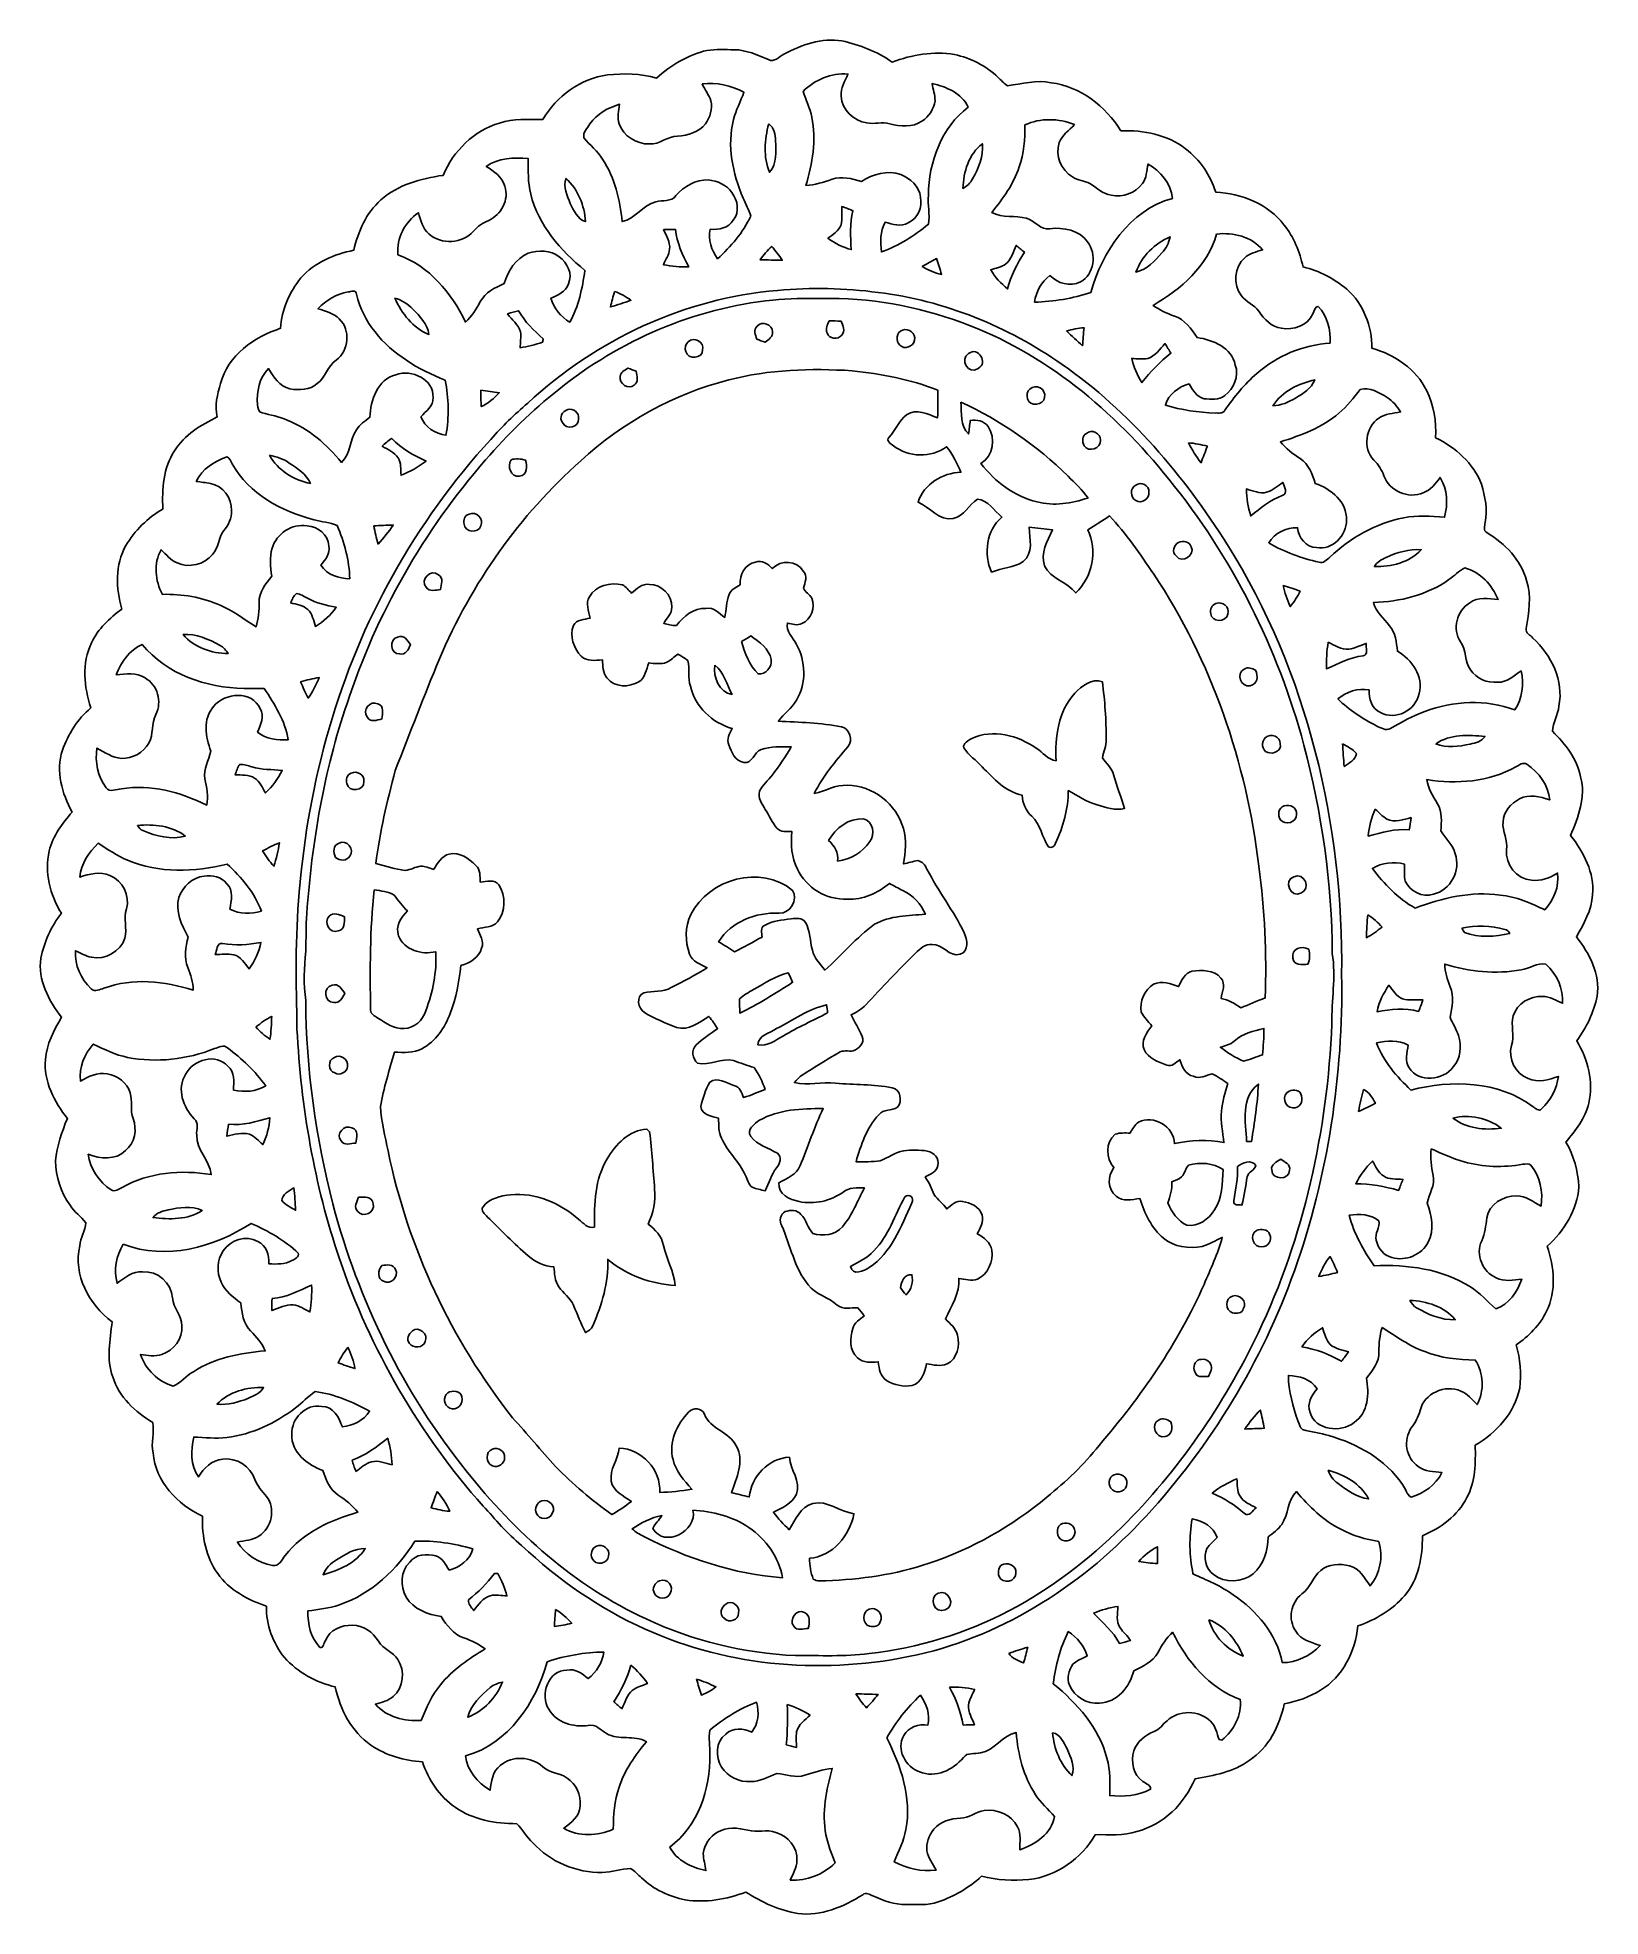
# Model space of a CAD drawing. Header units: centimetres. Extents: x -11.7 to 11.7, y -14.1 to 14.1.
import ezdxf

# ---------------------------------------------------------------- set-up
doc = ezdxf.new("R2010")
doc.units = ezdxf.units.CM
doc.header["$MEASUREMENT"] = 0
doc.layers.add('Camada 1', color=7, linetype='Continuous')

msp = doc.modelspace()

# ---------------------------------------------------------------- linework, layer by layer
at = {"layer": 'Camada 1', "color": 156}
for points, knots in [([(-0.52492, 13.81936), (-0.26141, 13.96223), (0.04022, 14.06948), (0.34395, 14.01973), (0.34395, 14.01973), (0.61066, 13.96153), (0.86959, 13.85958), (1.09431, 13.70223), (1.09431, 13.70223), (1.39171, 13.81195), (1.71343, 13.87016), (2.02881, 13.81512), (2.02881, 13.81512), (2.27047, 13.76221), (2.50155, 13.64861), (2.67899, 13.4747), (2.67899, 13.4747), (2.72486, 13.43095), (2.76718, 13.38262), (2.82046, 13.34698), (2.82046, 13.34698), (3.03671, 13.37768), (3.25437, 13.43836), (3.47415, 13.3932), (3.47415, 13.3932), (3.91548, 13.33923), (4.28659, 13.03901), (4.52013, 12.67318), (4.52013, 12.67318), (4.8588, 12.68835), (5.21582, 12.61321), (5.48852, 12.4033), (5.48852, 12.4033), (5.70406, 12.2435), (5.85611, 12.00819), (5.93865, 11.7549), (5.93865, 11.7549), (6.32178, 11.72915), (6.72394, 11.5824), (6.961, 11.26559), (6.961, 11.26559), (7.10706, 11.08251), (7.19525, 10.86131), (7.24641, 10.63448), (7.24641, 10.63448), (7.48805, 10.57804), (7.71172, 10.45915), (7.90187, 10.30075), (7.90187, 10.30075), (8.15128, 10.08133), (8.27722, 9.74407), (8.27792, 9.41598), (8.27792, 9.41598), (8.61871, 9.32391), (8.94045, 9.10519), (9.09778, 8.78169), (9.09778, 8.78169), (9.20679, 8.56438), (9.2417, 8.31708), (9.23008, 8.07613), (9.23008, 8.07613), (9.52746, 7.93396), (9.79733, 7.69513), (9.91763, 7.38258), (9.91763, 7.38258), (9.97267, 7.19701), (10.01253, 6.9984), (9.97126, 6.80578), (9.97126, 6.80578), (9.96914, 6.7564), (9.93775, 6.68267), (9.99949, 6.65551), (9.99949, 6.65551), (10.269, 6.49216), (10.5089, 6.25016), (10.5918, 5.93794), (10.5918, 5.93794), (10.67187, 5.70371), (10.62319, 5.45641), (10.58757, 5.21899), (10.58757, 5.21899), (10.57205, 5.14948), (10.65001, 5.12022), (10.68846, 5.07787), (10.68846, 5.07787), (10.95974, 4.81929), (11.15518, 4.439), (11.07581, 4.05659), (11.07581, 4.05659), (11.0617, 3.92677), (10.98973, 3.81034), (10.97879, 3.68087), (10.97879, 3.68087), (11.17035, 3.49179), (11.35062, 3.2706), (11.40001, 2.99755), (11.40001, 2.99755), (11.48608, 2.69804), (11.36261, 2.39501), (11.25149, 2.11983), (11.25149, 2.11983), (11.44656, 1.86901), (11.61167, 1.56174), (11.57922, 1.23401), (11.57922, 1.23401), (11.56652, 1.00365), (11.45258, 0.79728), (11.33897, 0.60254), (11.33897, 0.60254), (11.53407, 0.35418), (11.69775, 0.04056), (11.65014, -0.28434), (11.65014, -0.28434), (11.59791, -0.52704), (11.49139, -0.75706), (11.34251, -0.95566), (11.34251, -0.95566), (11.51254, -1.23084), (11.59615, -1.5688), (11.52277, -1.88841), (11.52277, -1.88841), (11.47302, -2.11349), (11.32521, -2.29729), (11.18093, -2.47015), (11.18093, -2.47015), (11.29911, -2.6737), (11.36438, -2.90547), (11.37391, -3.14042), (11.37391, -3.14042), (11.35167, -3.48755), (11.15306, -3.79976), (10.90224, -4.03083), (10.90224, -4.03083), (11.00278, -4.34199), (11.04335, -4.69971), (10.89201, -5.00167), (10.89201, -5.00167), (10.79465, -5.21229), (10.62355, -5.37739), (10.43552, -5.50827), (10.43552, -5.50827), (10.49867, -5.71853), (10.51913, -5.93972), (10.48914, -6.15772), (10.48914, -6.15772), (10.41469, -6.52568), (10.1406, -6.82412), (9.82415, -7.00899), (9.82415, -7.00899), (9.82944, -7.27463), (9.82909, -7.55227), (9.69997, -7.79322), (9.69997, -7.79322), (9.56203, -8.06131), (9.30875, -8.25217), (9.03464, -8.36612), (9.03464, -8.36612), (9.03286, -8.67938), (8.97995, -9.0177), (8.76757, -9.26182), (8.76757, -9.26182), (8.58448, -9.47985), (8.32979, -9.62201), (8.0652, -9.71761), (8.0652, -9.71761), (8.0338, -10.09755), (7.83978, -10.47996), (7.50639, -10.67964), (7.50639, -10.67964), (7.34342, -10.78618), (7.15432, -10.84297), (6.9656, -10.8839), (6.9656, -10.8839), (6.89434, -11.21339), (6.73276, -11.54499), (6.43924, -11.73056), (6.43924, -11.73056), (6.2043, -11.90483), (5.91043, -11.95563), (5.62963, -12.00608), (5.62963, -12.00608), (5.47334, -12.37721), (5.15725, -12.69471), (4.76003, -12.79525), (4.76003, -12.79525), (4.55858, -12.86581), (4.34374, -12.83652), (4.13525, -12.84357), (4.13525, -12.84357), (3.92852, -13.20058), (3.55599, -13.4687), (3.14184, -13.51526), (3.14184, -13.51526), (2.90547, -13.53572), (2.66522, -13.52515), (2.43487, -13.46588), (2.43487, -13.46588), (2.24579, -13.63627), (2.02318, -13.76997), (1.78152, -13.8504), (1.78152, -13.8504), (1.62842, -13.90543), (1.46261, -13.88674), (1.30315, -13.88921), (1.30315, -13.88921), (1.12923, -13.89238), (0.96448, -13.82747), (0.80751, -13.75974), (0.80751, -13.75974), (0.75847, -13.74245), (0.70343, -13.70188), (0.65439, -13.74174), (0.65439, -13.74174), (0.36795, -13.92307), (0.0314, -14.06701), (-0.31467, -14.02362), (-0.31467, -14.02362), (-0.59477, -13.97423), (-0.85865, -13.85746), (-1.09536, -13.70188), (-1.09536, -13.70188), (-1.38394, -13.81266), (-1.69615, -13.86487), (-2.00377, -13.81972), (-2.00377, -13.81972), (-2.24542, -13.7682), (-2.47931, -13.66131), (-2.65923, -13.48951), (-2.65923, -13.48951), (-2.71285, -13.44153), (-2.75836, -13.38367), (-2.82081, -13.34769), (-2.82081, -13.34769), (-2.96367, -13.35475), (-3.10056, -13.41049), (-3.24484, -13.40731), (-3.24484, -13.40731), (-3.63466, -13.41578), (-4.02307, -13.25209), (-4.28554, -12.96353), (-4.28554, -12.96353), (-4.37868, -12.87921), (-4.43583, -12.76349), (-4.52542, -12.67812), (-4.52542, -12.67812), (-4.8454, -12.67989), (-5.18054, -12.62062), (-5.44617, -12.43083), (-5.44617, -12.43083), (-5.68218, -12.2696), (-5.84553, -12.01985), (-5.93689, -11.75208), (-5.93689, -11.75208), (-6.20888, -11.73514), (-6.47982, -11.65542), (-6.70736, -11.50443), (-6.70736, -11.50443), (-6.99593, -11.30158), (-7.17196, -10.96997), (-7.2411, -10.62989), (-7.2411, -10.62989), (-7.53109, -10.56428), (-7.80204, -10.40835), (-8.00347, -10.19069), (-8.00347, -10.19069), (-8.17562, -9.97408), (-8.27687, -9.69785), (-8.27334, -9.42092), (-8.27334, -9.42092), (-8.55238, -9.32709), (-8.82932, -9.17821), (-9.00182, -8.93197), (-9.00182, -8.93197), (-9.17821, -8.68503), (-9.23784, -8.37247), (-9.23007, -8.07366), (-9.23007, -8.07366), (-9.6019, -7.89515), (-9.93527, -7.5565), (-9.96879, -7.12681), (-9.96879, -7.12681), (-10.00513, -6.97583), (-9.9455, -6.82166), (-9.97196, -6.67244), (-9.97196, -6.67244), (-10.23479, -6.51191), (-10.47855, -6.28896), (-10.57239, -5.98664), (-10.57239, -5.98664), (-10.67329, -5.72028), (-10.61155, -5.43453), (-10.58298, -5.16149), (-10.58298, -5.16149), (-10.92658, -4.90536), (-11.1693, -4.4591), (-11.06628, -4.02449), (-11.06628, -4.02449), (-11.055, -3.90455), (-10.98268, -3.79835), (-10.97808, -3.67805), (-10.97808, -3.67805), (-11.04935, -3.58527), (-11.14848, -3.5172), (-11.21163, -3.41806), (-11.21163, -3.41806), (-11.35203, -3.22545), (-11.42611, -2.98838), (-11.43035, -2.75096), (-11.43035, -2.75096), (-11.40672, -2.53223), (-11.33862, -2.32021), (-11.25113, -2.11912), (-11.25113, -2.11912), (-11.44728, -1.86901), (-11.61202, -1.56174), (-11.57887, -1.23401), (-11.57887, -1.23401), (-11.56687, -1.00329), (-11.45152, -0.79691), (-11.34004, -0.60077), (-11.34004, -0.60077), (-11.53371, -0.35277), (-11.69811, -0.04022), (-11.65013, 0.28363), (-11.65013, 0.28363), (-11.59968, 0.5274), (-11.49314, 0.75776), (-11.34251, 0.95566), (-11.34251, 0.95566), (-11.51078, 1.23189), (-11.59756, 1.5681), (-11.52312, 1.88841), (-11.52312, 1.88841), (-11.47339, 2.11349), (-11.32734, 2.29904), (-11.18058, 2.47049), (-11.18058, 2.47049), (-11.33298, 2.74813), (-11.43, 3.08504), (-11.32593, 3.39583), (-11.32593, 3.39583), (-11.24231, 3.63926), (-11.09768, 3.86362), (-10.90118, 4.03083), (-10.90118, 4.03083), (-11.00208, 4.34269), (-11.04123, 4.70181), (-10.88954, 5.0045), (-10.88954, 5.0045), (-10.79358, 5.21511), (-10.62037, 5.37669), (-10.43658, 5.5118), (-10.43658, 5.5118), (-10.52617, 5.82224), (-10.53958, 6.1729), (-10.37624, 6.46219), (-10.37624, 6.46219), (-10.24431, 6.6876), (-10.04992, 6.87809), (-9.8238, 7.00899), (-9.8238, 7.00899), (-9.83368, 7.30778), (-9.81922, 7.62599), (-9.64635, 7.88212), (-9.64635, 7.88212), (-9.50207, 8.1227), (-9.25124, 8.26629), (-9.00747, 8.38764), (-9.00747, 8.38764), (-9.0558, 8.55521), (-9.00182, 8.72525), (-8.96126, 8.88823), (-8.96126, 8.88823), (-8.84943, 9.30909), (-8.45643, 9.58885), (-8.0592, 9.71584), (-8.0592, 9.71584), (-8.0458, 9.99278), (-7.92938, 10.25807), (-7.75511, 10.47115), (-7.75511, 10.47115), (-7.55261, 10.7001), (-7.26015, 10.8264), (-6.96489, 10.88354), (-6.96489, 10.88354), (-6.89997, 11.16365), (-6.77969, 11.44587), (-6.55849, 11.63813), (-6.55849, 11.63813), (-6.30166, 11.86744), (-5.96053, 11.9574), (-5.62785, 12.00643), (-5.62785, 12.00643), (-5.47334, 12.36944), (-5.16748, 12.68024), (-4.78155, 12.78784), (-4.78155, 12.78784), (-4.57412, 12.86439), (-4.35186, 12.83899), (-4.13561, 12.84323), (-4.13561, 12.84323), (-3.92782, 13.18718), (-3.57399, 13.45917), (-3.1683, 13.50962), (-3.1683, 13.50962), (-2.92381, 13.53855), (-2.67229, 13.52973), (-2.43416, 13.46234), (-2.43416, 13.46234), (-2.21826, 13.65532), (-1.96249, 13.81125), (-1.67815, 13.87722), (-1.67815, 13.87722), (-1.54269, 13.8945), (-1.40511, 13.88886), (-1.26824, 13.88779), (-1.26824, 13.88779), (-1.08795, 13.88533), (-0.92109, 13.80842), (-0.75812, 13.73928), (-0.75812, 13.73928), (-0.67239, 13.68954), (-0.59867, 13.78655), (-0.52492, 13.81936)], [0, 0, 0, 0, 0.00934579, 0.00934579, 0.00934579, 0.00934579, 0.01869159, 0.01869159, 0.01869159, 0.01869159, 0.02803738, 0.02803738, 0.02803738, 0.02803738, 0.03738318, 0.03738318, 0.03738318, 0.03738318, 0.04672897, 0.04672897, 0.04672897, 0.04672897, 0.05607477, 0.05607477, 0.05607477, 0.05607477, 0.06542056, 0.06542056, 0.06542056, 0.06542056, 0.07476636, 0.07476636, 0.07476636, 0.07476636, 0.08411215, 0.08411215, 0.08411215, 0.08411215, 0.09345794, 0.09345794, 0.09345794, 0.09345794, 0.10280374, 0.10280374, 0.10280374, 0.10280374, 0.11214953, 0.11214953, 0.11214953, 0.11214953, 0.12149533, 0.12149533, 0.12149533, 0.12149533, 0.13084112, 0.13084112, 0.13084112, 0.13084112, 0.14018692, 0.14018692, 0.14018692, 0.14018692, 0.14953271, 0.14953271, 0.14953271, 0.14953271, 0.1588785, 0.1588785, 0.1588785, 0.1588785, 0.1682243, 0.1682243, 0.1682243, 0.1682243, 0.17757009, 0.17757009, 0.17757009, 0.17757009, 0.18691589, 0.18691589, 0.18691589, 0.18691589, 0.19626168, 0.19626168, 0.19626168, 0.19626168, 0.20560748, 0.20560748, 0.20560748, 0.20560748, 0.21495327, 0.21495327, 0.21495327, 0.21495327, 0.22429907, 0.22429907, 0.22429907, 0.22429907, 0.23364486, 0.23364486, 0.23364486, 0.23364486, 0.24299065, 0.24299065, 0.24299065, 0.24299065, 0.25233645, 0.25233645, 0.25233645, 0.25233645, 0.26168224, 0.26168224, 0.26168224, 0.26168224, 0.27102804, 0.27102804, 0.27102804, 0.27102804, 0.28037383, 0.28037383, 0.28037383, 0.28037383, 0.28971963, 0.28971963, 0.28971963, 0.28971963, 0.29906542, 0.29906542, 0.29906542, 0.29906542, 0.30841121, 0.30841121, 0.30841121, 0.30841121, 0.31775701, 0.31775701, 0.31775701, 0.31775701, 0.3271028, 0.3271028, 0.3271028, 0.3271028, 0.3364486, 0.3364486, 0.3364486, 0.3364486, 0.34579439, 0.34579439, 0.34579439, 0.34579439, 0.35514019, 0.35514019, 0.35514019, 0.35514019, 0.36448598, 0.36448598, 0.36448598, 0.36448598, 0.37383178, 0.37383178, 0.37383178, 0.37383178, 0.38317757, 0.38317757, 0.38317757, 0.38317757, 0.39252336, 0.39252336, 0.39252336, 0.39252336, 0.40186916, 0.40186916, 0.40186916, 0.40186916, 0.41121495, 0.41121495, 0.41121495, 0.41121495, 0.42056075, 0.42056075, 0.42056075, 0.42056075, 0.42990654, 0.42990654, 0.42990654, 0.42990654, 0.43925234, 0.43925234, 0.43925234, 0.43925234, 0.44859813, 0.44859813, 0.44859813, 0.44859813, 0.45794393, 0.45794393, 0.45794393, 0.45794393, 0.46728972, 0.46728972, 0.46728972, 0.46728972, 0.47663551, 0.47663551, 0.47663551, 0.47663551, 0.48598131, 0.48598131, 0.48598131, 0.48598131, 0.4953271, 0.4953271, 0.4953271, 0.4953271, 0.5046729, 0.5046729, 0.5046729, 0.5046729, 0.51401869, 0.51401869, 0.51401869, 0.51401869, 0.52336449, 0.52336449, 0.52336449, 0.52336449, 0.53271028, 0.53271028, 0.53271028, 0.53271028, 0.54205607, 0.54205607, 0.54205607, 0.54205607, 0.55140187, 0.55140187, 0.55140187, 0.55140187, 0.56074766, 0.56074766, 0.56074766, 0.56074766, 0.57009346, 0.57009346, 0.57009346, 0.57009346, 0.57943925, 0.57943925, 0.57943925, 0.57943925, 0.58878505, 0.58878505, 0.58878505, 0.58878505, 0.59813084, 0.59813084, 0.59813084, 0.59813084, 0.60747664, 0.60747664, 0.60747664, 0.60747664, 0.61682243, 0.61682243, 0.61682243, 0.61682243, 0.62616822, 0.62616822, 0.62616822, 0.62616822, 0.63551402, 0.63551402, 0.63551402, 0.63551402, 0.64485981, 0.64485981, 0.64485981, 0.64485981, 0.65420561, 0.65420561, 0.65420561, 0.65420561, 0.6635514, 0.6635514, 0.6635514, 0.6635514, 0.6728972, 0.6728972, 0.6728972, 0.6728972, 0.68224299, 0.68224299, 0.68224299, 0.68224299, 0.69158879, 0.69158879, 0.69158879, 0.69158879, 0.70093458, 0.70093458, 0.70093458, 0.70093458, 0.71028037, 0.71028037, 0.71028037, 0.71028037, 0.71962617, 0.71962617, 0.71962617, 0.71962617, 0.72897196, 0.72897196, 0.72897196, 0.72897196, 0.73831776, 0.73831776, 0.73831776, 0.73831776, 0.74766355, 0.74766355, 0.74766355, 0.74766355, 0.75700935, 0.75700935, 0.75700935, 0.75700935, 0.76635514, 0.76635514, 0.76635514, 0.76635514, 0.77570093, 0.77570093, 0.77570093, 0.77570093, 0.78504673, 0.78504673, 0.78504673, 0.78504673, 0.79439252, 0.79439252, 0.79439252, 0.79439252, 0.80373832, 0.80373832, 0.80373832, 0.80373832, 0.81308411, 0.81308411, 0.81308411, 0.81308411, 0.82242991, 0.82242991, 0.82242991, 0.82242991, 0.8317757, 0.8317757, 0.8317757, 0.8317757, 0.8411215, 0.8411215, 0.8411215, 0.8411215, 0.85046729, 0.85046729, 0.85046729, 0.85046729, 0.85981308, 0.85981308, 0.85981308, 0.85981308, 0.86915888, 0.86915888, 0.86915888, 0.86915888, 0.87850467, 0.87850467, 0.87850467, 0.87850467, 0.88785047, 0.88785047, 0.88785047, 0.88785047, 0.89719626, 0.89719626, 0.89719626, 0.89719626, 0.90654206, 0.90654206, 0.90654206, 0.90654206, 0.91588785, 0.91588785, 0.91588785, 0.91588785, 0.92523364, 0.92523364, 0.92523364, 0.92523364, 0.93457944, 0.93457944, 0.93457944, 0.93457944, 0.94392523, 0.94392523, 0.94392523, 0.94392523, 0.95327103, 0.95327103, 0.95327103, 0.95327103, 0.96261682, 0.96261682, 0.96261682, 0.96261682, 0.97196262, 0.97196262, 0.97196262, 0.97196262, 0.98130841, 0.98130841, 0.98130841, 0.98130841, 1, 1, 1, 1]), ([(-0.23883, 13.26338), (-0.23883, 13.26338), (-0.23883, 13.26338), (-0.23883, 13.26338), (-0.23883, 13.26338), (-0.19578, 13.13497), (-0.13582, 13.01184), (-0.10688, 12.8785), (-0.10688, 12.8785), (-0.04022, 12.53455), (-0.09525, 12.18282), (-0.19719, 11.85192), (-0.19719, 11.85192), (-0.06208, 11.86356), (0.06702, 11.90412), (0.19473, 11.94752), (0.19473, 11.94752), (0.34008, 11.99832), (0.49388, 11.95634), (0.6357, 11.91436), (0.6357, 11.91436), (0.8068, 12.02513), (1.02376, 12.08687), (1.22307, 12.02055), (1.22307, 12.02055), (1.36348, 11.9574), (1.50495, 11.8431), (1.51765, 11.678), (1.51765, 11.678), (1.55363, 11.52595), (1.47567, 11.36332), (1.33597, 11.29452), (1.33597, 11.29452), (1.22802, 11.22503), (1.10137, 11.28077), (0.98848, 11.30334), (0.98848, 11.30334), (0.91405, 11.16682), (0.91722, 11.01019), (0.9338, 10.86061), (0.9338, 10.86061), (1.19203, 10.95092), (1.42628, 11.10509), (1.639, 11.27478), (1.639, 11.27478), (1.66158, 11.4187), (1.6263, 11.56582), (1.63724, 11.71116), (1.63724, 11.71116), (1.64217, 12.20681), (1.83091, 12.7208), (2.23414, 13.02914), (2.23414, 13.02914), (2.13783, 13.23445), (1.90324, 13.33605), (1.69192, 13.38015), (1.69192, 13.38015), (1.70709, 13.29477), (1.73848, 13.21117), (1.73708, 13.12368), (1.73708, 13.12368), (1.71767, 13.00091), (1.64818, 12.88344), (1.54128, 12.81712), (1.54128, 12.81712), (1.40088, 12.71975), (1.21637, 12.73668), (1.05974, 12.77866), (1.05974, 12.77866), (0.94684, 12.81147), (0.82937, 12.7709), (0.71508, 12.79031), (0.71508, 12.79031), (0.52139, 12.82488), (0.33796, 12.9868), (0.33338, 13.19283), (0.33338, 13.19283), (0.32032, 13.31277), (0.39017, 13.41613), (0.4318, 13.52303), (0.4318, 13.52303), (0.18097, 13.54242), (-0.06173, 13.43694), (-0.23883, 13.26338)], [0, 0, 0, 0, 0.04545455, 0.04545455, 0.04545455, 0.04545455, 0.09090909, 0.09090909, 0.09090909, 0.09090909, 0.13636364, 0.13636364, 0.13636364, 0.13636364, 0.18181818, 0.18181818, 0.18181818, 0.18181818, 0.22727273, 0.22727273, 0.22727273, 0.22727273, 0.27272727, 0.27272727, 0.27272727, 0.27272727, 0.31818182, 0.31818182, 0.31818182, 0.31818182, 0.36363636, 0.36363636, 0.36363636, 0.36363636, 0.40909091, 0.40909091, 0.40909091, 0.40909091, 0.45454545, 0.45454545, 0.45454545, 0.45454545, 0.5, 0.5, 0.5, 0.5, 0.54545455, 0.54545455, 0.54545455, 0.54545455, 0.59090909, 0.59090909, 0.59090909, 0.59090909, 0.63636364, 0.63636364, 0.63636364, 0.63636364, 0.68181818, 0.68181818, 0.68181818, 0.68181818, 0.72727273, 0.72727273, 0.72727273, 0.72727273, 0.77272727, 0.77272727, 0.77272727, 0.77272727, 0.81818182, 0.81818182, 0.81818182, 0.81818182, 0.86363636, 0.86363636, 0.86363636, 0.86363636, 0.90909091, 0.90909091, 0.90909091, 0.90909091, 1, 1, 1, 1]), ([(-1.75153, 13.37486), (-1.75153, 13.37486), (-1.75153, 13.37486), (-1.75153, 13.37486), (-1.75153, 13.37486), (-1.70638, 13.2909), (-1.65028, 13.21223), (-1.61854, 13.12192), (-1.61854, 13.12192), (-1.59066, 13.00233), (-1.63018, 12.87533), (-1.70003, 12.77725), (-1.70003, 12.77725), (-1.80021, 12.65342), (-1.96074, 12.59874), (-2.11632, 12.59487), (-2.11632, 12.59487), (-2.2673, 12.59134), (-2.38619, 12.46716), (-2.53965, 12.47633), (-2.53965, 12.47633), (-2.73297, 12.47245), (-2.92559, 12.59381), (-2.99261, 12.77725), (-2.99261, 12.77725), (-3.0293, 12.87215), (-2.99473, 12.9734), (-2.98555, 13.07006), (-2.98555, 13.07006), (-3.15877, 13.01997), (-3.32458, 12.92754), (-3.42935, 12.7769), (-3.42935, 12.7769), (-3.4692, 12.71481), (-3.53554, 12.64814), (-3.52071, 12.56911), (-3.52071, 12.56911), (-3.42864, 12.46081), (-3.31505, 12.3705), (-3.24097, 12.24702), (-3.24097, 12.24702), (-3.0554, 11.97151), (-2.97744, 11.64096), (-2.94781, 11.31428), (-2.94781, 11.31428), (-2.74637, 11.35379), (-2.64195, 11.56264), (-2.44403, 11.60886), (-2.44403, 11.60886), (-2.3435, 11.64307), (-2.2098, 11.60039), (-2.14207, 11.7034), (-2.14207, 11.7034), (-2.02318, 11.84486), (-1.84502, 11.93976), (-1.6584, 11.93764), (-1.6584, 11.93764), (-1.524, 11.91965), (-1.379, 11.8692), (-1.30422, 11.7482), (-1.30422, 11.7482), (-1.21355, 11.63072), (-1.18497, 11.45786), (-1.2834, 11.33581), (-1.2834, 11.33581), (-1.35502, 11.21515), (-1.49895, 11.18763), (-1.62842, 11.19998), (-1.62842, 11.19998), (-1.66229, 11.04194), (-1.61008, 10.88602), (-1.51765, 10.75795), (-1.51765, 10.75795), (-1.32079, 10.94034), (-1.13736, 11.14848), (-1.0227, 11.3926), (-1.0227, 11.3926), (-1.04315, 11.49032), (-1.10137, 11.57464), (-1.13736, 11.66671), (-1.13736, 11.66671), (-1.29151, 12.03465), (-1.38182, 12.44987), (-1.27881, 12.84358), (-1.27881, 12.84358), (-1.24636, 12.98645), (-1.17086, 13.1138), (-1.12394, 13.25174), (-1.12394, 13.25174), (-1.31621, 13.35087), (-1.53492, 13.40414), (-1.75153, 13.37486)], [0, 0, 0, 0, 0.04166667, 0.04166667, 0.04166667, 0.04166667, 0.08333333, 0.08333333, 0.08333333, 0.08333333, 0.125, 0.125, 0.125, 0.125, 0.16666667, 0.16666667, 0.16666667, 0.16666667, 0.20833333, 0.20833333, 0.20833333, 0.20833333, 0.25, 0.25, 0.25, 0.25, 0.29166667, 0.29166667, 0.29166667, 0.29166667, 0.33333333, 0.33333333, 0.33333333, 0.33333333, 0.375, 0.375, 0.375, 0.375, 0.41666667, 0.41666667, 0.41666667, 0.41666667, 0.45833333, 0.45833333, 0.45833333, 0.45833333, 0.5, 0.5, 0.5, 0.5, 0.54166667, 0.54166667, 0.54166667, 0.54166667, 0.58333333, 0.58333333, 0.58333333, 0.58333333, 0.625, 0.625, 0.625, 0.625, 0.66666667, 0.66666667, 0.66666667, 0.66666667, 0.70833333, 0.70833333, 0.70833333, 0.70833333, 0.75, 0.75, 0.75, 0.75, 0.79166667, 0.79166667, 0.79166667, 0.79166667, 0.83333333, 0.83333333, 0.83333333, 0.83333333, 0.875, 0.875, 0.875, 0.875, 0.91666667, 0.91666667, 0.91666667, 0.91666667, 1, 1, 1, 1]), ([(-0.75247, 12.77654), (-0.75247, 12.77654), (-0.75247, 12.77654), (-0.75247, 12.77654), (-0.75247, 12.77654), (-0.81492, 12.5423), (-0.83855, 12.28054), (-0.73907, 12.053), (-0.73907, 12.053), (-0.62723, 12.18423), (-0.64735, 12.3645), (-0.6491, 12.52466), (-0.6491, 12.52466), (-0.6551, 12.61568), (-0.66815, 12.72363), (-0.75247, 12.77654)], [0, 0, 0, 0, 0.2, 0.2, 0.2, 0.2, 0.4, 0.4, 0.4, 0.4, 0.6, 0.6, 0.6, 0.6, 1, 1, 1, 1]), ([(3.08115, 12.76032), (3.08115, 12.76032), (3.08115, 12.76032), (3.08115, 12.76032), (3.08115, 12.76032), (3.08222, 12.54865), (3.07092, 12.33311), (2.99685, 12.13272), (2.99685, 12.13272), (2.91287, 11.87731), (2.75412, 11.65683), (2.58726, 11.44975), (2.58726, 11.44975), (2.74954, 11.36437), (2.93722, 11.40953), (3.10761, 11.36297), (3.10761, 11.36297), (3.23497, 11.33122), (3.31364, 11.17952), (3.4551, 11.20704), (3.4551, 11.20704), (3.65936, 11.23138), (3.89573, 11.18729), (4.02132, 11.00878), (4.02132, 11.00878), (4.16136, 10.82745), (4.11833, 10.52653), (3.91512, 10.41011), (3.91512, 10.41011), (3.75637, 10.33603), (3.57645, 10.38647), (3.45546, 10.50607), (3.45546, 10.50607), (3.32916, 10.408), (3.24801, 10.26618), (3.22615, 10.10778), (3.22615, 10.10778), (3.51225, 10.11307), (3.79764, 10.16353), (4.07, 10.25136), (4.07, 10.25136), (4.24285, 10.86449), (4.64467, 11.48256), (5.29025, 11.66177), (5.29025, 11.66177), (5.27719, 11.88261), (5.11069, 12.06887), (4.92619, 12.17576), (4.92619, 12.17576), (4.90748, 12.07629), (4.90254, 11.96763), (4.84222, 11.88191), (4.84222, 11.88191), (4.73569, 11.74184), (4.54837, 11.66847), (4.37549, 11.71151), (4.37549, 11.71151), (4.24956, 11.72738), (4.15748, 11.81946), (4.05482, 11.88402), (4.05482, 11.88402), (3.97191, 11.92459), (3.87561, 11.932), (3.79659, 11.98174), (3.79659, 11.98174), (3.62338, 12.08158), (3.53236, 12.30453), (3.5948, 12.49609), (3.5948, 12.49609), (3.63889, 12.60968), (3.74438, 12.67988), (3.8234, 12.76702), (3.8234, 12.76702), (3.58705, 12.86157), (3.31399, 12.86933), (3.08115, 12.76032)], [0, 0, 0, 0, 0.05, 0.05, 0.05, 0.05, 0.1, 0.1, 0.1, 0.1, 0.15, 0.15, 0.15, 0.15, 0.2, 0.2, 0.2, 0.2, 0.25, 0.25, 0.25, 0.25, 0.3, 0.3, 0.3, 0.3, 0.35, 0.35, 0.35, 0.35, 0.4, 0.4, 0.4, 0.4, 0.45, 0.45, 0.45, 0.45, 0.5, 0.5, 0.5, 0.5, 0.55, 0.55, 0.55, 0.55, 0.6, 0.6, 0.6, 0.6, 0.65, 0.65, 0.65, 0.65, 0.7, 0.7, 0.7, 0.7, 0.75, 0.75, 0.75, 0.75, 0.8, 0.8, 0.8, 0.8, 0.85, 0.85, 0.85, 0.85, 0.9, 0.9, 0.9, 0.9, 1, 1, 1, 1]), ([(2.1544, 11.81064), (2.1544, 11.81064), (2.1544, 11.81064), (2.1544, 11.81064), (2.1544, 11.81064), (2.21226, 11.84627), (2.26694, 11.88966), (2.29763, 11.95211), (2.29763, 11.95211), (2.38619, 12.11262), (2.46661, 12.29077), (2.44686, 12.4788), (2.44686, 12.4788), (2.24119, 12.32887), (2.16146, 12.05512), (2.1544, 11.81064)], [0, 0, 0, 0, 0.2, 0.2, 0.2, 0.2, 0.4, 0.4, 0.4, 0.4, 0.6, 0.6, 0.6, 0.6, 1, 1, 1, 1]), ([(-4.98403, 12.13908), (-4.98403, 12.13908), (-4.98403, 12.13908), (-4.98403, 12.13908), (-4.98403, 12.13908), (-4.86833, 12.06676), (-4.7392, 11.98386), (-4.70322, 11.84239), (-4.70322, 11.84239), (-4.63515, 11.64237), (-4.75684, 11.41518), (-4.94488, 11.33192), (-4.94488, 11.33192), (-5.03237, 11.29452), (-5.1121, 11.24338), (-5.17313, 11.16929), (-5.17313, 11.16929), (-5.33822, 10.98303), (-5.65467, 10.9608), (-5.83988, 11.12943), (-5.83988, 11.12943), (-5.93653, 11.20704), (-5.96018, 11.33475), (-5.99651, 11.44622), (-5.99651, 11.44622), (-6.1976, 11.309), (-6.32953, 11.06346), (-6.30344, 10.81758), (-6.30344, 10.81758), (-5.83671, 10.64718), (-5.50121, 10.24784), (-5.29307, 9.80969), (-5.29307, 9.80969), (-5.19888, 9.89612), (-5.12903, 10.00301), (-5.07118, 10.11555), (-5.07118, 10.11555), (-4.99604, 10.25383), (-4.84893, 10.32474), (-4.71099, 10.38506), (-4.71099, 10.38506), (-4.66195, 10.57768), (-4.54096, 10.76148), (-4.35256, 10.84015), (-4.35256, 10.84015), (-4.20229, 10.8913), (-4.0192, 10.88954), (-3.89149, 10.78476), (-3.89149, 10.78476), (-3.76449, 10.69833), (-3.68299, 10.52794), (-3.75179, 10.38013), (-3.75179, 10.38013), (-3.78529, 10.25807), (-3.91337, 10.21608), (-4.01389, 10.16564), (-4.01389, 10.16564), (-3.96909, 10.01289), (-3.86679, 9.88765), (-3.73062, 9.80651), (-3.73062, 9.80651), (-3.59903, 10.04393), (-3.54365, 10.31592), (-3.50519, 10.58192), (-3.50519, 10.58192), (-3.86785, 10.88143), (-4.20122, 11.25784), (-4.31587, 11.72562), (-4.31587, 11.72562), (-4.36279, 11.89919), (-4.34833, 12.07946), (-4.35363, 12.2569), (-4.35363, 12.2569), (-4.56847, 12.2756), (-4.8013, 12.26749), (-4.98403, 12.13908)], [0, 0, 0, 0, 0.05, 0.05, 0.05, 0.05, 0.1, 0.1, 0.1, 0.1, 0.15, 0.15, 0.15, 0.15, 0.2, 0.2, 0.2, 0.2, 0.25, 0.25, 0.25, 0.25, 0.3, 0.3, 0.3, 0.3, 0.35, 0.35, 0.35, 0.35, 0.4, 0.4, 0.4, 0.4, 0.45, 0.45, 0.45, 0.45, 0.5, 0.5, 0.5, 0.5, 0.55, 0.55, 0.55, 0.55, 0.6, 0.6, 0.6, 0.6, 0.65, 0.65, 0.65, 0.65, 0.7, 0.7, 0.7, 0.7, 0.75, 0.75, 0.75, 0.75, 0.8, 0.8, 0.8, 0.8, 0.85, 0.85, 0.85, 0.85, 0.9, 0.9, 0.9, 0.9, 1, 1, 1, 1]), ([(-3.72463, 11.58416), (-3.72463, 11.58416), (-3.72463, 11.58416), (-3.72463, 11.58416), (-3.72463, 11.58416), (-3.66994, 11.48009), (-3.61843, 11.35133), (-3.49603, 11.31322), (-3.49603, 11.31322), (-3.50943, 11.55347), (-3.60749, 11.79476), (-3.786, 11.95916), (-3.786, 11.95916), (-3.83363, 11.83357), (-3.76977, 11.70128), (-3.72463, 11.58416)], [0, 0, 0, 0, 0.2, 0.2, 0.2, 0.2, 0.4, 0.4, 0.4, 0.4, 0.6, 0.6, 0.6, 0.6, 1, 1, 1, 1]), ([(0.33972, 11.54112), (0.33972, 11.54112), (0.33972, 11.54112), (0.33972, 11.54112), (0.33972, 11.54112), (0.3383, 11.45011), (0.35207, 11.35697), (0.33055, 11.26736), (0.33055, 11.26736), (0.29951, 11.17247), (0.20813, 11.12167), (0.13404, 11.06451), (0.13404, 11.06451), (0.23741, 10.98373), (0.35806, 10.92941), (0.48365, 10.89342), (0.48365, 10.89342), (0.47059, 11.0878), (0.45685, 11.28641), (0.50799, 11.47692), (0.50799, 11.47692), (0.45225, 11.49914), (0.39582, 11.52066), (0.33972, 11.54112)], [0, 0, 0, 0, 0.14285714, 0.14285714, 0.14285714, 0.14285714, 0.28571429, 0.28571429, 0.28571429, 0.28571429, 0.42857143, 0.42857143, 0.42857143, 0.42857143, 0.57142857, 0.57142857, 0.57142857, 0.57142857, 0.71428571, 0.71428571, 0.71428571, 0.71428571, 1, 1, 1, 1]), ([(-2.32692, 11.19434), (-2.32692, 11.19434), (-2.32692, 11.19434), (-2.32692, 11.19434), (-2.32692, 11.19434), (-2.2874, 11.1012), (-2.22708, 11.00878), (-2.2359, 10.9033), (-2.2359, 10.9033), (-2.24472, 10.81792), (-2.29481, 10.74525), (-2.32938, 10.6687), (-2.32938, 10.6687), (-2.20486, 10.64119), (-2.07751, 10.63059), (-1.95014, 10.63483), (-1.95014, 10.63483), (-2.0454, 10.81087), (-2.12514, 10.99678), (-2.14982, 11.19716), (-2.14982, 11.19716), (-2.20909, 11.19716), (-2.26835, 11.19611), (-2.32692, 11.19434)], [0, 0, 0, 0, 0.14285714, 0.14285714, 0.14285714, 0.14285714, 0.28571429, 0.28571429, 0.28571429, 0.28571429, 0.42857143, 0.42857143, 0.42857143, 0.42857143, 0.57142857, 0.57142857, 0.57142857, 0.57142857, 0.71428571, 0.71428571, 0.71428571, 0.71428571, 1, 1, 1, 1]), ([(4.74486, 10.55616), (4.74486, 10.55616), (4.74486, 10.55616), (4.74486, 10.55616), (4.74486, 10.55616), (4.91101, 10.5918), (5.02462, 10.72691), (5.13432, 10.84579), (5.13432, 10.84579), (5.19711, 10.91212), (5.23628, 10.99643), (5.2585, 11.08463), (5.2585, 11.08463), (5.02637, 10.98973), (4.82881, 10.79394), (4.74486, 10.55616)], [0, 0, 0, 0, 0.2, 0.2, 0.2, 0.2, 0.4, 0.4, 0.4, 0.4, 0.6, 0.6, 0.6, 0.6, 1, 1, 1, 1]), ([(5.95205, 11.12766), (5.95205, 11.12766), (5.95205, 11.12766), (5.95205, 11.12766), (5.95205, 11.12766), (5.81377, 10.64648), (5.42042, 10.30146), (5.00133, 10.05945), (5.00133, 10.05945), (5.09869, 9.99031), (5.20629, 9.93775), (5.31953, 9.89965), (5.31953, 9.89965), (5.47441, 9.84778), (5.57742, 9.71091), (5.65962, 9.57721), (5.65962, 9.57721), (5.89667, 9.54369), (6.17996, 9.42586), (6.23181, 9.16481), (6.23181, 9.16481), (6.29214, 8.99759), (6.20854, 8.81203), (6.07306, 8.70832), (6.07306, 8.70832), (5.98699, 8.63917), (5.86668, 8.64869), (5.76403, 8.66175), (5.76403, 8.66175), (5.6508, 8.68257), (5.59717, 8.79651), (5.53931, 8.88259), (5.53931, 8.88259), (5.38127, 8.83673), (5.22922, 8.73019), (5.18617, 8.56368), (5.18617, 8.56368), (5.42783, 8.49418), (5.67725, 8.45326), (5.92878, 8.44726), (5.92878, 8.44726), (5.97887, 8.44973), (6.0466, 8.4328), (6.07625, 8.48783), (6.07625, 8.48783), (6.21488, 8.68821), (6.36763, 8.88082), (6.55496, 9.03851), (6.55496, 9.03851), (6.85729, 9.30592), (7.24746, 9.46643), (7.65033, 9.49325), (7.65033, 9.49325), (7.66268, 9.69115), (7.614, 9.89894), (7.47253, 10.04464), (7.47253, 10.04464), (7.41715, 10.03864), (7.41715, 9.9695), (7.39034, 9.93281), (7.39034, 9.93281), (7.31801, 9.75465), (7.0993, 9.68587), (6.92255, 9.71549), (6.92255, 9.71549), (6.77438, 9.73843), (6.66362, 9.85237), (6.58283, 9.97055), (6.58283, 9.97055), (6.5165, 10.07004), (6.39056, 10.10567), (6.32319, 10.20409), (6.32319, 10.20409), (6.19441, 10.37096), (6.21946, 10.62955), (6.37258, 10.77312), (6.37258, 10.77312), (6.44594, 10.84226), (6.5479, 10.86061), (6.64069, 10.89025), (6.64069, 10.89025), (6.4777, 11.08745), (6.19831, 11.15518), (5.95205, 11.12766)], [0, 0, 0, 0, 0.04545455, 0.04545455, 0.04545455, 0.04545455, 0.09090909, 0.09090909, 0.09090909, 0.09090909, 0.13636364, 0.13636364, 0.13636364, 0.13636364, 0.18181818, 0.18181818, 0.18181818, 0.18181818, 0.22727273, 0.22727273, 0.22727273, 0.22727273, 0.27272727, 0.27272727, 0.27272727, 0.27272727, 0.31818182, 0.31818182, 0.31818182, 0.31818182, 0.36363636, 0.36363636, 0.36363636, 0.36363636, 0.40909091, 0.40909091, 0.40909091, 0.40909091, 0.45454545, 0.45454545, 0.45454545, 0.45454545, 0.5, 0.5, 0.5, 0.5, 0.54545455, 0.54545455, 0.54545455, 0.54545455, 0.59090909, 0.59090909, 0.59090909, 0.59090909, 0.63636364, 0.63636364, 0.63636364, 0.63636364, 0.68181818, 0.68181818, 0.68181818, 0.68181818, 0.72727273, 0.72727273, 0.72727273, 0.72727273, 0.77272727, 0.77272727, 0.77272727, 0.77272727, 0.81818182, 0.81818182, 0.81818182, 0.81818182, 0.86363636, 0.86363636, 0.86363636, 0.86363636, 0.90909091, 0.90909091, 0.90909091, 0.90909091, 1, 1, 1, 1]), ([(-0.88265, 10.74314), (-0.88265, 10.74314), (-0.88265, 10.74314), (-0.88265, 10.74314), (-0.88265, 10.74314), (-0.77223, 10.73855), (-0.66145, 10.73573), (-0.55068, 10.73432), (-0.55068, 10.73432), (-0.59584, 10.80946), (-0.65122, 10.8772), (-0.70872, 10.94316), (-0.70872, 10.94316), (-0.77116, 10.88072), (-0.83007, 10.8144), (-0.88265, 10.74314)], [0, 0, 0, 0, 0.2, 0.2, 0.2, 0.2, 0.4, 0.4, 0.4, 0.4, 0.6, 0.6, 0.6, 0.6, 1, 1, 1, 1]), ([(1.54374, 10.64294), (1.54374, 10.64294), (1.54374, 10.64294), (1.54374, 10.64294), (1.54374, 10.64294), (1.6323, 10.58545), (1.73073, 10.54381), (1.83409, 10.5223), (1.83409, 10.5223), (1.81151, 10.60238), (1.78681, 10.6814), (1.76001, 10.76007), (1.76001, 10.76007), (1.68627, 10.72373), (1.6143, 10.68422), (1.54374, 10.64294)], [0, 0, 0, 0, 0.2, 0.2, 0.2, 0.2, 0.4, 0.4, 0.4, 0.4, 0.6, 0.6, 0.6, 0.6, 1, 1, 1, 1]), ([(2.79788, 10.67893), (2.79788, 10.67893), (2.79788, 10.67893), (2.79788, 10.67893), (2.79788, 10.67893), (2.73085, 10.63166), (2.64865, 10.61613), (2.5721, 10.5925), (2.5721, 10.5925), (2.62819, 10.47608), (2.72591, 10.38895), (2.82187, 10.30569), (2.82187, 10.30569), (2.87408, 10.5029), (2.96686, 10.68387), (3.07374, 10.85603), (3.07374, 10.85603), (3.03354, 10.88989), (2.99332, 10.92411), (2.95346, 10.95762), (2.95346, 10.95762), (2.90865, 10.86167), (2.88008, 10.75125), (2.79788, 10.67893)], [0, 0, 0, 0, 0.14285714, 0.14285714, 0.14285714, 0.14285714, 0.28571429, 0.28571429, 0.28571429, 0.28571429, 0.42857143, 0.42857143, 0.42857143, 0.42857143, 0.57142857, 0.57142857, 0.57142857, 0.57142857, 0.71428571, 0.71428571, 0.71428571, 0.71428571, 1, 1, 1, 1]), ([(-7.50147, 10.00971), (-7.50147, 10.00971), (-7.50147, 10.00971), (-7.50147, 10.00971), (-7.50147, 10.00971), (-7.38998, 9.97196), (-7.26722, 9.9448), (-7.18114, 9.85837), (-7.18114, 9.85837), (-7.00933, 9.68833), (-7.03791, 9.38388), (-7.22665, 9.23819), (-7.22665, 9.23819), (-7.35682, 9.15), (-7.38611, 8.97925), (-7.51134, 8.88682), (-7.51134, 8.88682), (-7.62353, 8.79016), (-7.78298, 8.78416), (-7.92198, 8.80921), (-7.92198, 8.80921), (-8.07507, 8.84625), (-8.16751, 8.98418), (-8.23912, 9.11365), (-8.23912, 9.11365), (-8.38305, 8.97536), (-8.42186, 8.76229), (-8.40634, 8.57073), (-8.40634, 8.57073), (-8.39752, 8.52734), (-8.3954, 8.4589), (-8.33861, 8.45114), (-8.33861, 8.45114), (-8.21196, 8.41551), (-8.08073, 8.39399), (-7.95972, 8.34107), (-7.95972, 8.34107), (-7.63658, 8.21055), (-7.36669, 7.97665), (-7.1494, 7.70819), (-7.1494, 7.70819), (-7.00263, 7.83271), (-7.03192, 8.04757), (-6.92538, 8.19573), (-6.92538, 8.19573), (-6.87387, 8.27334), (-6.79696, 8.32908), (-6.72324, 8.38411), (-6.72324, 8.38411), (-6.71405, 8.63881), (-6.60964, 8.95103), (-6.33306, 9.01981), (-6.33306, 9.01981), (-6.09988, 9.10695), (-5.76333, 8.95385), (-5.77744, 8.67762), (-5.77744, 8.67762), (-5.76967, 8.54886), (-5.8861, 8.47689), (-5.95877, 8.39011), (-5.95877, 8.39011), (-5.90303, 8.23348), (-5.7418, 8.13928), (-5.58446, 8.11353), (-5.58446, 8.11353), (-5.53685, 8.38623), (-5.54107, 8.66775), (-5.59752, 8.93903), (-5.59752, 8.93903), (-5.79754, 9.02441), (-5.99756, 9.11225), (-6.17607, 9.23854), (-6.17607, 9.23854), (-6.53097, 9.46467), (-6.82554, 9.80898), (-6.92467, 10.22526), (-6.92467, 10.22526), (-6.93067, 10.29616), (-7.00439, 10.269), (-7.04849, 10.26054), (-7.04849, 10.26054), (-7.22312, 10.22984), (-7.37799, 10.1346), (-7.50147, 10.00971)], [0, 0, 0, 0, 0.04545455, 0.04545455, 0.04545455, 0.04545455, 0.09090909, 0.09090909, 0.09090909, 0.09090909, 0.13636364, 0.13636364, 0.13636364, 0.13636364, 0.18181818, 0.18181818, 0.18181818, 0.18181818, 0.22727273, 0.22727273, 0.22727273, 0.22727273, 0.27272727, 0.27272727, 0.27272727, 0.27272727, 0.31818182, 0.31818182, 0.31818182, 0.31818182, 0.36363636, 0.36363636, 0.36363636, 0.36363636, 0.40909091, 0.40909091, 0.40909091, 0.40909091, 0.45454545, 0.45454545, 0.45454545, 0.45454545, 0.5, 0.5, 0.5, 0.5, 0.54545455, 0.54545455, 0.54545455, 0.54545455, 0.59090909, 0.59090909, 0.59090909, 0.59090909, 0.63636364, 0.63636364, 0.63636364, 0.63636364, 0.68181818, 0.68181818, 0.68181818, 0.68181818, 0.72727273, 0.72727273, 0.72727273, 0.72727273, 0.77272727, 0.77272727, 0.77272727, 0.77272727, 0.81818182, 0.81818182, 0.81818182, 0.81818182, 0.86363636, 0.86363636, 0.86363636, 0.86363636, 0.90909091, 0.90909091, 0.90909091, 0.90909091, 1, 1, 1, 1]), ([(-0.62052, 10.2817), (-0.62052, 10.2817), (-0.62052, 10.2817), (-0.62052, 10.2817), (-0.62052, 10.2817), (-2.01436, 10.17093), (-3.3401, 9.53981), (-4.36104, 8.59472), (-4.36104, 8.59472), (-4.55507, 8.42468), (-4.74556, 8.25005), (-4.91172, 8.05215), (-4.91172, 8.05215), (-5.47863, 7.43795), (-5.9683, 6.75357), (-6.37611, 6.02402), (-6.37611, 6.02402), (-7.19349, 4.57093), (-7.64292, 2.92876), (-7.78087, 1.27212), (-7.78087, 1.27212), (-7.84401, 0.5909), (-7.82672, -0.09455), (-7.81507, -0.77786), (-7.81507, -0.77786), (-7.75404, -1.94522), (-7.5565, -3.10973), (-7.17868, -4.21781), (-7.17868, -4.21781), (-6.71653, -5.57847), (-5.98346, -6.84671), (-5.02884, -7.92091), (-5.02884, -7.92091), (-4.84222, -8.12236), (-4.6676, -8.33683), (-4.45311, -8.51041), (-4.45311, -8.51041), (-3.90701, -9.02194), (-3.28612, -9.45902), (-2.60103, -9.76383), (-2.60103, -9.76383), (-1.33702, -10.34274), (0.11852, -10.44716), (1.46897, -10.15012), (1.46897, -10.15012), (2.79858, -9.85026), (3.9811, -9.06709), (4.8962, -8.07225), (4.8962, -8.07225), (5.87162, -7.01216), (6.63115, -5.75556), (7.11658, -4.39949), (7.11658, -4.39949), (7.62105, -2.98097), (7.84823, -1.46826), (7.82425, 0.03527), (7.82425, 0.03527), (7.85176, 2.27965), (7.31307, 4.5593), (6.11611, 6.47206), (6.11611, 6.47206), (5.46099, 7.51028), (4.65101, 8.47054), (3.63819, 9.17609), (3.63819, 9.17609), (2.82327, 9.74442), (1.87571, 10.13354), (0.88652, 10.25207), (0.88652, 10.25207), (0.3877, 10.32016), (-0.11959, 10.32862), (-0.62052, 10.2817)], [0, 0, 0, 0, 0.05263158, 0.05263158, 0.05263158, 0.05263158, 0.10526316, 0.10526316, 0.10526316, 0.10526316, 0.15789474, 0.15789474, 0.15789474, 0.15789474, 0.21052632, 0.21052632, 0.21052632, 0.21052632, 0.26315789, 0.26315789, 0.26315789, 0.26315789, 0.31578947, 0.31578947, 0.31578947, 0.31578947, 0.36842105, 0.36842105, 0.36842105, 0.36842105, 0.42105263, 0.42105263, 0.42105263, 0.42105263, 0.47368421, 0.47368421, 0.47368421, 0.47368421, 0.52631579, 0.52631579, 0.52631579, 0.52631579, 0.57894737, 0.57894737, 0.57894737, 0.57894737, 0.63157895, 0.63157895, 0.63157895, 0.63157895, 0.68421053, 0.68421053, 0.68421053, 0.68421053, 0.73684211, 0.73684211, 0.73684211, 0.73684211, 0.78947368, 0.78947368, 0.78947368, 0.78947368, 0.84210526, 0.84210526, 0.84210526, 0.84210526, 0.89473684, 0.89473684, 0.89473684, 0.89473684, 1, 1, 1, 1]), ([(-0.69074, 10.13707), (-0.44979, 10.16811), (-0.20708, 10.16176), (0.03527, 10.16105), (0.03527, 10.16105), (0.7514, 10.17975), (1.46861, 10.04887), (2.13959, 9.80122), (2.13959, 9.80122), (3.37784, 9.35214), (4.41995, 8.47689), (5.23628, 7.45842), (5.23628, 7.45842), (6.18136, 6.29284), (6.87139, 4.92407), (7.25769, 3.47486), (7.25769, 3.47486), (7.52863, 2.45779), (7.67715, 1.40545), (7.68456, 0.35277), (7.68456, 0.35277), (7.741, 0.00141), (7.66797, -0.35031), (7.67891, -0.70238), (7.67891, -0.70238), (7.60835, -2.29658), (7.26263, -3.88972), (6.57294, -5.33364), (6.57294, -5.33364), (6.06142, -6.40608), (5.37279, -7.39563), (4.53495, -8.23911), (4.53495, -8.23911), (4.0326, -8.72701), (3.4738, -9.16057), (2.85221, -9.48655), (2.85221, -9.48655), (2.19816, -9.82661), (1.48201, -10.05134), (0.7486, -10.13071), (0.7486, -10.13071), (0.38311, -10.17905), (0.0141, -10.15612), (-0.35312, -10.16141), (-0.35312, -10.16141), (-1.1243, -10.12506), (-1.89018, -9.94127), (-2.58938, -9.61248), (-2.58938, -9.61248), (-3.65794, -9.11825), (-4.55541, -8.3132), (-5.28072, -7.39563), (-5.28072, -7.39563), (-6.21982, -6.2237), (-6.89609, -4.84823), (-7.27745, -3.39689), (-7.27745, -3.39689), (-7.53321, -2.40347), (-7.67785, -1.37865), (-7.68419, -0.35277), (-7.68419, -0.35277), (-7.71666, -0.10688), (-7.71102, 0.14216), (-7.68244, 0.38805), (-7.68244, 0.38805), (-7.67961, 0.57538), (-7.67927, 0.76305), (-7.66938, 0.95037), (-7.66938, 0.95037), (-7.58966, 2.01753), (-7.41362, 3.08363), (-7.06578, 4.09821), (-7.06578, 4.09821), (-6.62834, 5.4363), (-5.91714, 6.68338), (-4.99215, 7.74381), (-4.99215, 7.74381), (-4.66336, 8.13152), (-4.29401, 8.48324), (-3.89714, 8.80109), (-3.89714, 8.80109), (-2.98167, 9.53487), (-1.86195, 10.021), (-0.69074, 10.13707)], [0, 0, 0, 0, 0.04545455, 0.04545455, 0.04545455, 0.04545455, 0.09090909, 0.09090909, 0.09090909, 0.09090909, 0.13636364, 0.13636364, 0.13636364, 0.13636364, 0.18181818, 0.18181818, 0.18181818, 0.18181818, 0.22727273, 0.22727273, 0.22727273, 0.22727273, 0.27272727, 0.27272727, 0.27272727, 0.27272727, 0.31818182, 0.31818182, 0.31818182, 0.31818182, 0.36363636, 0.36363636, 0.36363636, 0.36363636, 0.40909091, 0.40909091, 0.40909091, 0.40909091, 0.45454545, 0.45454545, 0.45454545, 0.45454545, 0.5, 0.5, 0.5, 0.5, 0.54545455, 0.54545455, 0.54545455, 0.54545455, 0.59090909, 0.59090909, 0.59090909, 0.59090909, 0.63636364, 0.63636364, 0.63636364, 0.63636364, 0.68181818, 0.68181818, 0.68181818, 0.68181818, 0.72727273, 0.72727273, 0.72727273, 0.72727273, 0.77272727, 0.77272727, 0.77272727, 0.77272727, 0.81818182, 0.81818182, 0.81818182, 0.81818182, 0.86363636, 0.86363636, 0.86363636, 0.86363636, 0.90909091, 0.90909091, 0.90909091, 0.90909091, 1, 1, 1, 1]), ([(-6.35034, 10.16846), (-6.35034, 10.16846), (-6.35034, 10.16846), (-6.35034, 10.16846), (-6.35034, 10.16846), (-6.24945, 9.9381), (-6.07871, 9.71938), (-5.83952, 9.62377), (-5.83952, 9.62377), (-5.85998, 9.78076), (-5.97605, 9.89753), (-6.08259, 10.00407), (-6.08259, 10.00407), (-6.15702, 10.07991), (-6.24699, 10.14095), (-6.35034, 10.16846)], [0, 0, 0, 0, 0.2, 0.2, 0.2, 0.2, 0.4, 0.4, 0.4, 0.4, 0.6, 0.6, 0.6, 0.6, 1, 1, 1, 1]), ([(-3.06, 10.26936), (-3.06, 10.26936), (-3.06, 10.26936), (-3.06, 10.26936), (-3.06, 10.26936), (-3.08256, 10.19209), (-3.10373, 10.11449), (-3.12173, 10.03582), (-3.12173, 10.03582), (-3.01871, 10.0651), (-2.91677, 10.09826), (-2.81586, 10.1346), (-2.81586, 10.1346), (-2.89102, 10.18998), (-2.9732, 10.23549), (-3.06, 10.26936)], [0, 0, 0, 0, 0.2, 0.2, 0.2, 0.2, 0.4, 0.4, 0.4, 0.4, 0.6, 0.6, 0.6, 0.6, 1, 1, 1, 1]), ([(-4.6616, 9.93281), (-4.6616, 9.93281), (-4.6616, 9.93281), (-4.6616, 9.93281), (-4.6616, 9.93281), (-4.59951, 9.8425), (-4.49896, 9.77547), (-4.4697, 9.66505), (-4.4697, 9.66505), (-4.45735, 9.58497), (-4.47216, 9.50382), (-4.47462, 9.4234), (-4.47462, 9.4234), (-4.36138, 9.44597), (-4.24709, 9.4675), (-4.13914, 9.50877), (-4.13914, 9.50877), (-4.13631, 9.52076), (-4.13103, 9.5444), (-4.12855, 9.5564), (-4.12855, 9.5564), (-4.26649, 9.68339), (-4.4076, 9.81109), (-4.49686, 9.97937), (-4.49686, 9.97937), (-4.55259, 9.96561), (-4.60728, 9.94974), (-4.6616, 9.93281)], [0, 0, 0, 0, 0.125, 0.125, 0.125, 0.125, 0.25, 0.25, 0.25, 0.25, 0.375, 0.375, 0.375, 0.375, 0.5, 0.5, 0.5, 0.5, 0.625, 0.625, 0.625, 0.625, 0.75, 0.75, 0.75, 0.75, 1, 1, 1, 1]), ([(-1.95791, 9.51264), (-1.95791, 9.51264), (-1.95791, 9.51264), (-1.95791, 9.51264), (-1.95791, 9.51264), (-2.00342, 9.48125), (-2.00942, 9.41528), (-1.9939, 9.36589), (-1.9939, 9.36589), (-1.96461, 9.24348), (-1.73884, 9.259), (-1.74237, 9.39165), (-1.74237, 9.39165), (-1.70921, 9.51123), (-1.87325, 9.59767), (-1.95791, 9.51264)], [0, 0, 0, 0, 0.2, 0.2, 0.2, 0.2, 0.4, 0.4, 0.4, 0.4, 0.6, 0.6, 0.6, 0.6, 1, 1, 1, 1]), ([(-0.92533, 9.74548), (-0.92533, 9.74548), (-0.92533, 9.74548), (-0.92533, 9.74548), (-0.92533, 9.74548), (-0.98495, 9.69115), (-0.95284, 9.61566), (-0.93062, 9.55216), (-0.93062, 9.55216), (-0.88935, 9.53769), (-0.84807, 9.52217), (-0.80715, 9.50595), (-0.80715, 9.50595), (-0.75917, 9.54722), (-0.68333, 9.58779), (-0.69568, 9.66293), (-0.69568, 9.66293), (-0.69814, 9.77265), (-0.85372, 9.8365), (-0.92533, 9.74548)], [0, 0, 0, 0, 0.16666667, 0.16666667, 0.16666667, 0.16666667, 0.33333333, 0.33333333, 0.33333333, 0.33333333, 0.5, 0.5, 0.5, 0.5, 0.66666667, 0.66666667, 0.66666667, 0.66666667, 1, 1, 1, 1]), ([(0.15205, 9.82873), (0.15205, 9.82873), (0.15205, 9.82873), (0.15205, 9.82873), (0.15205, 9.82873), (0.12841, 9.77159), (0.09277, 9.70915), (0.11994, 9.64599), (0.11994, 9.64599), (0.14676, 9.55181), (0.28187, 9.54299), (0.34042, 9.61319), (0.34042, 9.61319), (0.40181, 9.67245), (0.35348, 9.75713), (0.33055, 9.82203), (0.33055, 9.82203), (0.27094, 9.82521), (0.21166, 9.82733), (0.15205, 9.82873)], [0, 0, 0, 0, 0.16666667, 0.16666667, 0.16666667, 0.16666667, 0.33333333, 0.33333333, 0.33333333, 0.33333333, 0.5, 0.5, 0.5, 0.5, 0.66666667, 0.66666667, 0.66666667, 0.66666667, 1, 1, 1, 1]), ([(1.2506, 9.68691), (1.2506, 9.68691), (1.2506, 9.68691), (1.2506, 9.68691), (1.2506, 9.68691), (1.15817, 9.66505), (1.14582, 9.52252), (1.20967, 9.46396), (1.20967, 9.46396), (1.2774, 9.38988), (1.41498, 9.44068), (1.4298, 9.53698), (1.4298, 9.53698), (1.4545, 9.63577), (1.34479, 9.72608), (1.2506, 9.68691)], [0, 0, 0, 0, 0.2, 0.2, 0.2, 0.2, 0.4, 0.4, 0.4, 0.4, 0.6, 0.6, 0.6, 0.6, 1, 1, 1, 1]), ([(3.70382, 9.67669), (3.70382, 9.67669), (3.70382, 9.67669), (3.70382, 9.67669), (3.70382, 9.67669), (3.78107, 9.59979), (3.86291, 9.52712), (3.94441, 9.45409), (3.94441, 9.45409), (3.95252, 9.5444), (3.96063, 9.63471), (3.96699, 9.72502), (3.96699, 9.72502), (3.87809, 9.71444), (3.79024, 9.69926), (3.70382, 9.67669)], [0, 0, 0, 0, 0.2, 0.2, 0.2, 0.2, 0.4, 0.4, 0.4, 0.4, 0.6, 0.6, 0.6, 0.6, 1, 1, 1, 1]), ([(2.23979, 9.33908), (2.23979, 9.33908), (2.23979, 9.33908), (2.23979, 9.33908), (2.23979, 9.33908), (2.09868, 9.25159), (2.24084, 9.00888), (2.38019, 9.11472), (2.38019, 9.11472), (2.54494, 9.1955), (2.37525, 9.44915), (2.23979, 9.33908)], [0, 0, 0, 0, 0.25, 0.25, 0.25, 0.25, 0.5, 0.5, 0.5, 0.5, 1, 1, 1, 1]), ([(4.9209, 9.26394), (4.9209, 9.26394), (4.9209, 9.26394), (4.9209, 9.26394), (4.9209, 9.26394), (4.84187, 9.24736), (4.76074, 9.26147), (4.68136, 9.26499), (4.68136, 9.26499), (4.71311, 9.13694), (4.76496, 9.01453), (4.8334, 8.90164), (4.8334, 8.90164), (4.96076, 9.06497), (5.10222, 9.21702), (5.26837, 9.34191), (5.26837, 9.34191), (5.2384, 9.39094), (5.20876, 9.43927), (5.17913, 9.4876), (5.17913, 9.4876), (5.10363, 9.40293), (5.03624, 9.2971), (4.9209, 9.26394)], [0, 0, 0, 0, 0.14285714, 0.14285714, 0.14285714, 0.14285714, 0.28571429, 0.28571429, 0.28571429, 0.28571429, 0.42857143, 0.42857143, 0.42857143, 0.42857143, 0.57142857, 0.57142857, 0.57142857, 0.57142857, 0.71428571, 0.71428571, 0.71428571, 0.71428571, 1, 1, 1, 1]), ([(-1.35042, 8.94221), (-1.35042, 8.94221), (-1.35042, 8.94221), (-1.35042, 8.94221), (-1.35042, 8.94221), (-2.17557, 8.73372), (-2.94181, 8.30615), (-3.56729, 7.73077), (-3.56729, 7.73077), (-4.48168, 6.91761), (-5.20629, 5.89385), (-5.68184, 4.76708), (-5.68184, 4.76708), (-5.90937, 4.21181), (-6.12668, 3.65195), (-6.34364, 3.09245), (-6.34364, 3.09245), (-6.46535, 2.63455), (-6.57684, 2.17099), (-6.63397, 1.70003), (-6.63397, 1.70003), (-6.48794, 1.66616), (-6.34541, 1.61571), (-6.19653, 1.59526), (-6.19653, 1.59526), (-6.1154, 1.60619), (-6.04307, 1.65099), (-5.96159, 1.66158), (-5.96159, 1.66158), (-5.89597, 1.65805), (-5.83423, 1.63335), (-5.77249, 1.6129), (-5.77249, 1.6129), (-5.70759, 1.70039), (-5.65291, 1.81645), (-5.53649, 1.84291), (-5.53649, 1.84291), (-5.38232, 1.88136), (-5.24087, 1.77482), (-5.13749, 1.67286), (-5.13749, 1.67286), (-5.06694, 1.60937), (-5.07646, 1.50812), (-5.07083, 1.42239), (-5.07083, 1.42239), (-4.97874, 1.4305), (-4.85598, 1.4725), (-4.79319, 1.37936), (-4.79319, 1.37936), (-4.69089, 1.21567), (-4.68277, 0.97825), (-4.814, 0.82761), (-4.814, 0.82761), (-4.88738, 0.74117), (-5.01297, 0.75106), (-5.11315, 0.72214), (-5.11315, 0.72214), (-5.08316, 0.63076), (-5.00345, 0.53374), (-5.05071, 0.43461), (-5.05071, 0.43461), (-5.08847, 0.28999), (-5.22922, 0.21483), (-5.36081, 0.1718), (-5.36081, 0.1718), (-5.38938, -0.0716), (-5.42819, -0.31679), (-5.52202, -0.54504), (-5.52202, -0.54504), (-5.6021, -0.75881), (-5.73758, -0.96448), (-5.94501, -1.07244), (-5.94501, -1.07244), (-6.06989, -1.14194), (-6.21736, -1.12854), (-6.35458, -1.1243), (-6.35458, -1.1243), (-6.43042, -1.39417), (-6.52003, -1.66193), (-6.56483, -1.93922), (-6.56483, -1.93922), (-6.55143, -2.16358), (-6.49676, -2.383), (-6.45159, -2.60278), (-6.45159, -2.60278), (-6.15138, -4.05518), (-5.50721, -5.43524), (-4.58645, -6.59835), (-4.58645, -6.59835), (-4.37161, -6.84176), (-4.16312, -7.09083), (-3.94299, -7.33), (-3.94299, -7.33), (-3.68194, -7.59178), (-3.40359, -7.83802), (-3.09986, -8.05003), (-3.09986, -8.05003), (-2.99931, -7.99076), (-2.90442, -7.92339), (-2.80952, -7.85529), (-2.80952, -7.85529), (-2.92099, -7.7671), (-3.08434, -7.70573), (-3.10973, -7.54803), (-3.10973, -7.54803), (-3.1376, -7.37234), (-3.01025, -7.22277), (-2.98979, -7.05238), (-2.98979, -7.05238), (-2.65253, -7.06649), (-2.36889, -7.37834), (-2.38371, -7.71666), (-2.38371, -7.71666), (-2.22284, -7.71313), (-2.06233, -7.69725), (-1.90358, -7.66903), (-1.90358, -7.66903), (-2.01894, -7.53745), (-2.14488, -7.40197), (-2.1851, -7.22595), (-2.1851, -7.22595), (-2.25531, -6.96665), (-2.12794, -6.70065), (-1.95262, -6.51403), (-1.95262, -6.51403), (-1.89089, -6.44348), (-1.748, -6.44666), (-1.71662, -6.54578), (-1.71662, -6.54578), (-1.62877, -6.76909), (-1.34231, -6.80755), (-1.2393, -7.02132), (-1.2393, -7.02132), (-1.10842, -7.24782), (-1.23718, -7.49935), (-1.30774, -7.7223), (-1.30774, -7.7223), (-1.2199, -7.74347), (-1.13135, -7.76357), (-1.04352, -7.78581), (-1.04352, -7.78581), (-1.01494, -7.48135), (-0.7553, -7.20195), (-0.44414, -7.19067), (-0.44414, -7.19067), (-0.42757, -7.38082), (-0.26811, -7.54873), (-0.33689, -7.74593), (-0.33689, -7.74593), (-0.40075, -7.88599), (-0.55457, -7.94773), (-0.68262, -8.01546), (-0.68262, -8.01546), (-0.61348, -8.11001), (-0.53021, -8.19291), (-0.44696, -8.27546), (-0.44696, -8.27546), (-0.35312, -8.12729), (-0.27905, -7.93184), (-0.09243, -7.88141), (-0.09243, -7.88141), (0.12946, -7.8299), (0.30973, -8.00981), (0.52246, -8.03627), (0.52246, -8.03627), (0.46214, -8.36365), (0.20496, -8.67197), (-0.1404, -8.70444), (-0.1404, -8.70444), (-0.14181, -8.81062), (-0.127, -8.9175), (-0.08536, -9.01629), (-0.08536, -9.01629), (-0.03033, -9.05333), (0.04127, -9.0371), (0.10407, -9.04098), (0.10407, -9.04098), (0.62723, -9.01982), (1.15288, -8.9482), (1.64994, -8.7778), (1.64994, -8.7778), (2.29376, -8.56438), (2.89172, -8.22042), (3.41277, -7.78756), (3.41277, -7.78756), (3.69359, -7.55261), (3.96875, -7.30637), (4.1924, -7.01462), (4.1924, -7.01462), (4.81824, -6.28438), (5.37527, -5.48569), (5.76367, -4.60269), (5.76367, -4.60269), (5.86281, -4.37127), (5.97146, -4.14197), (6.03603, -3.89784), (6.03603, -3.89784), (5.93689, -3.94404), (5.8427, -4.00297), (5.73687, -4.03294), (5.73687, -4.03294), (5.5372, -4.07317), (5.316, -4.04354), (5.15513, -3.91159), (5.15513, -3.91159), (4.97769, -3.75603), (4.87221, -3.53694), (4.80236, -3.3154), (4.80236, -3.3154), (4.68453, -3.33128), (4.54589, -3.36832), (4.44712, -3.27871), (4.44712, -3.27871), (4.31163, -3.17712), (4.32118, -2.98097), (4.4143, -2.85396), (4.4143, -2.85396), (4.29331, -2.71073), (4.28449, -2.47967), (4.43476, -2.35374), (4.43476, -2.35374), (4.50497, -2.32728), (4.58223, -2.33644), (4.65596, -2.33503), (4.65596, -2.33503), (4.69299, -2.27753), (4.72298, -2.21051), (4.7833, -2.17311), (4.7833, -2.17311), (5.00415, -2.05317), (5.31883, -2.24155), (5.32024, -2.49307), (5.32024, -2.49307), (5.564, -2.44016), (5.8173, -2.42322), (6.06212, -2.4786), (6.06212, -2.4786), (6.04519, -2.32268), (6.01027, -2.16675), (6.02402, -2.00942), (6.02402, -2.00942), (6.03708, -1.86655), (6.08117, -1.72931), (6.11893, -1.59173), (6.11893, -1.59173), (6.04131, -1.5441), (5.96935, -1.4866), (5.88573, -1.44992), (5.88573, -1.44992), (5.79225, -1.46897), (5.70018, -1.53212), (5.60422, -1.48449), (5.60422, -1.48449), (5.48393, -1.46085), (5.4317, -1.34301), (5.40244, -1.23684), (5.40244, -1.23684), (5.34141, -1.27246), (5.28355, -1.35183), (5.20522, -1.31903), (5.20522, -1.31903), (5.07787, -1.27282), (4.92936, -1.21742), (4.86692, -1.08691), (4.86692, -1.08691), (4.81507, -0.95566), (4.90395, -0.83078), (4.98052, -0.7313), (4.98052, -0.7313), (4.92724, -0.66357), (4.86445, -0.60289), (4.82494, -0.52599), (4.82494, -0.52599), (4.79283, -0.36759), (4.87045, -0.19049), (5.00944, -0.10724), (5.00944, -0.10724), (5.13115, -0.04444), (5.2645, -0.10512), (5.38373, -0.14216), (5.38373, -0.14216), (5.42748, -0.05186), (5.47652, 0.06068), (5.58236, 0.08924), (5.58236, 0.08924), (5.73017, 0.10583), (5.91078, 0.11041), (6.01627, -0.01481), (6.01627, -0.01481), (6.09353, -0.10054), (6.03637, -0.22224), (6.02014, -0.32032), (6.02014, -0.32032), (6.1281, -0.3422), (6.22618, -0.39334), (6.31296, -0.46073), (6.31296, -0.46073), (6.43536, -0.41168), (6.55637, -0.35877), (6.67948, -0.31114), (6.67948, -0.31114), (6.70418, 0.34712), (6.67137, 1.00753), (6.58459, 1.66017), (6.58459, 1.66017), (6.39833, 3.21098), (5.87903, 4.73004), (5.0119, 6.03391), (5.0119, 6.03391), (4.80306, 6.33377), (4.60162, 6.6435), (4.34657, 6.90633), (4.34657, 6.90633), (4.24074, 6.83472), (4.13349, 6.76592), (4.02519, 6.6989), (4.02519, 6.6989), (4.17159, 6.38281), (4.09575, 5.99193), (3.84386, 5.75239), (3.84386, 5.75239), (3.71615, 5.92278), (3.46463, 5.95841), (3.37609, 6.16055), (3.37609, 6.16055), (3.30694, 6.35), (3.42229, 6.52921), (3.49637, 6.69642), (3.49637, 6.69642), (3.3796, 6.71335), (3.26178, 6.72324), (3.1443, 6.73522), (3.1443, 6.73522), (3.15806, 6.56378), (3.21062, 6.34787), (3.05822, 6.22123), (3.05822, 6.22123), (2.9157, 6.13056), (2.73861, 6.12386), (2.58234, 6.06531), (2.58234, 6.06531), (2.46062, 6.33942), (2.50577, 6.68513), (2.73719, 6.88833), (2.73719, 6.88833), (2.62361, 6.98324), (2.53012, 7.14728), (2.37137, 7.15715), (2.37137, 7.15715), (2.24437, 7.07107), (2.17311, 6.90104), (2.00907, 6.86964), (2.00907, 6.86964), (1.79422, 6.82342), (1.66299, 7.04108), (1.48237, 7.112), (1.48237, 7.112), (1.57056, 7.38187), (1.84855, 7.55156), (2.12514, 7.56002), (2.12514, 7.56002), (2.06621, 7.69443), (2.00096, 7.82742), (1.90958, 7.94314), (1.90958, 7.94314), (1.67498, 7.76922), (1.34231, 7.78087), (1.11266, 7.9569), (1.11266, 7.9569), (1.07456, 7.98617), (0.99942, 8.03345), (1.0481, 8.08637), (1.0481, 8.08637), (1.14547, 8.19008), (1.19979, 8.33084), (1.31092, 8.42115), (1.31092, 8.42115), (1.45803, 8.52205), (1.62947, 8.42468), (1.77587, 8.37635), (1.77587, 8.37635), (1.7787, 8.51393), (1.77729, 8.65152), (1.77694, 8.7891), (1.77694, 8.7891), (1.36806, 8.95208), (0.93132, 9.03287), (0.4953, 9.08015), (0.4953, 9.08015), (-0.12206, 9.11683), (-0.7493, 9.10096), (-1.35042, 8.94221)], [0, 0, 0, 0, 0.01010101, 0.01010101, 0.01010101, 0.01010101, 0.02020202, 0.02020202, 0.02020202, 0.02020202, 0.03030303, 0.03030303, 0.03030303, 0.03030303, 0.04040404, 0.04040404, 0.04040404, 0.04040404, 0.05050505, 0.05050505, 0.05050505, 0.05050505, 0.06060606, 0.06060606, 0.06060606, 0.06060606, 0.07070707, 0.07070707, 0.07070707, 0.07070707, 0.08080808, 0.08080808, 0.08080808, 0.08080808, 0.09090909, 0.09090909, 0.09090909, 0.09090909, 0.1010101, 0.1010101, 0.1010101, 0.1010101, 0.11111111, 0.11111111, 0.11111111, 0.11111111, 0.12121212, 0.12121212, 0.12121212, 0.12121212, 0.13131313, 0.13131313, 0.13131313, 0.13131313, 0.14141414, 0.14141414, 0.14141414, 0.14141414, 0.15151515, 0.15151515, 0.15151515, 0.15151515, 0.16161616, 0.16161616, 0.16161616, 0.16161616, 0.17171717, 0.17171717, 0.17171717, 0.17171717, 0.18181818, 0.18181818, 0.18181818, 0.18181818, 0.19191919, 0.19191919, 0.19191919, 0.19191919, 0.2020202, 0.2020202, 0.2020202, 0.2020202, 0.21212121, 0.21212121, 0.21212121, 0.21212121, 0.22222222, 0.22222222, 0.22222222, 0.22222222, 0.23232323, 0.23232323, 0.23232323, 0.23232323, 0.24242424, 0.24242424, 0.24242424, 0.24242424, 0.25252525, 0.25252525, 0.25252525, 0.25252525, 0.26262626, 0.26262626, 0.26262626, 0.26262626, 0.27272727, 0.27272727, 0.27272727, 0.27272727, 0.28282828, 0.28282828, 0.28282828, 0.28282828, 0.29292929, 0.29292929, 0.29292929, 0.29292929, 0.3030303, 0.3030303, 0.3030303, 0.3030303, 0.31313131, 0.31313131, 0.31313131, 0.31313131, 0.32323232, 0.32323232, 0.32323232, 0.32323232, 0.33333333, 0.33333333, 0.33333333, 0.33333333, 0.34343434, 0.34343434, 0.34343434, 0.34343434, 0.35353535, 0.35353535, 0.35353535, 0.35353535, 0.36363636, 0.36363636, 0.36363636, 0.36363636, 0.37373737, 0.37373737, 0.37373737, 0.37373737, 0.38383838, 0.38383838, 0.38383838, 0.38383838, 0.39393939, 0.39393939, 0.39393939, 0.39393939, 0.4040404, 0.4040404, 0.4040404, 0.4040404, 0.41414141, 0.41414141, 0.41414141, 0.41414141, 0.42424242, 0.42424242, 0.42424242, 0.42424242, 0.43434343, 0.43434343, 0.43434343, 0.43434343, 0.44444444, 0.44444444, 0.44444444, 0.44444444, 0.45454545, 0.45454545, 0.45454545, 0.45454545, 0.46464646, 0.46464646, 0.46464646, 0.46464646, 0.47474747, 0.47474747, 0.47474747, 0.47474747, 0.48484848, 0.48484848, 0.48484848, 0.48484848, 0.49494949, 0.49494949, 0.49494949, 0.49494949, 0.50505051, 0.50505051, 0.50505051, 0.50505051, 0.51515152, 0.51515152, 0.51515152, 0.51515152, 0.52525253, 0.52525253, 0.52525253, 0.52525253, 0.53535354, 0.53535354, 0.53535354, 0.53535354, 0.54545455, 0.54545455, 0.54545455, 0.54545455, 0.55555556, 0.55555556, 0.55555556, 0.55555556, 0.56565657, 0.56565657, 0.56565657, 0.56565657, 0.57575758, 0.57575758, 0.57575758, 0.57575758, 0.58585859, 0.58585859, 0.58585859, 0.58585859, 0.5959596, 0.5959596, 0.5959596, 0.5959596, 0.60606061, 0.60606061, 0.60606061, 0.60606061, 0.61616162, 0.61616162, 0.61616162, 0.61616162, 0.62626263, 0.62626263, 0.62626263, 0.62626263, 0.63636364, 0.63636364, 0.63636364, 0.63636364, 0.64646465, 0.64646465, 0.64646465, 0.64646465, 0.65656566, 0.65656566, 0.65656566, 0.65656566, 0.66666667, 0.66666667, 0.66666667, 0.66666667, 0.67676768, 0.67676768, 0.67676768, 0.67676768, 0.68686869, 0.68686869, 0.68686869, 0.68686869, 0.6969697, 0.6969697, 0.6969697, 0.6969697, 0.70707071, 0.70707071, 0.70707071, 0.70707071, 0.71717172, 0.71717172, 0.71717172, 0.71717172, 0.72727273, 0.72727273, 0.72727273, 0.72727273, 0.73737374, 0.73737374, 0.73737374, 0.73737374, 0.74747475, 0.74747475, 0.74747475, 0.74747475, 0.75757576, 0.75757576, 0.75757576, 0.75757576, 0.76767677, 0.76767677, 0.76767677, 0.76767677, 0.77777778, 0.77777778, 0.77777778, 0.77777778, 0.78787879, 0.78787879, 0.78787879, 0.78787879, 0.7979798, 0.7979798, 0.7979798, 0.7979798, 0.80808081, 0.80808081, 0.80808081, 0.80808081, 0.81818182, 0.81818182, 0.81818182, 0.81818182, 0.82828283, 0.82828283, 0.82828283, 0.82828283, 0.83838384, 0.83838384, 0.83838384, 0.83838384, 0.84848485, 0.84848485, 0.84848485, 0.84848485, 0.85858586, 0.85858586, 0.85858586, 0.85858586, 0.86868687, 0.86868687, 0.86868687, 0.86868687, 0.87878788, 0.87878788, 0.87878788, 0.87878788, 0.88888889, 0.88888889, 0.88888889, 0.88888889, 0.8989899, 0.8989899, 0.8989899, 0.8989899, 0.90909091, 0.90909091, 0.90909091, 0.90909091, 0.91919192, 0.91919192, 0.91919192, 0.91919192, 0.92929293, 0.92929293, 0.92929293, 0.92929293, 0.93939394, 0.93939394, 0.93939394, 0.93939394, 0.94949495, 0.94949495, 0.94949495, 0.94949495, 0.95959596, 0.95959596, 0.95959596, 0.95959596, 0.96969697, 0.96969697, 0.96969697, 0.96969697, 0.97979798, 0.97979798, 0.97979798, 0.97979798, 1, 1, 1, 1]), ([(-2.97744, 8.99406), (-2.97744, 8.99406), (-2.97744, 8.99406), (-2.97744, 8.99406), (-2.97744, 8.99406), (-2.99755, 8.88682), (-2.85644, 8.79122), (-2.76825, 8.8653), (-2.76825, 8.8653), (-2.6938, 8.90658), (-2.72696, 9.00571), (-2.73649, 9.07238), (-2.73649, 9.07238), (-2.77812, 9.08755), (-2.81939, 9.10307), (-2.85996, 9.11895), (-2.85996, 9.11895), (-2.90583, 9.08579), (-2.97356, 9.06004), (-2.97744, 8.99406)], [0, 0, 0, 0, 0.16666667, 0.16666667, 0.16666667, 0.16666667, 0.33333333, 0.33333333, 0.33333333, 0.33333333, 0.5, 0.5, 0.5, 0.5, 0.66666667, 0.66666667, 0.66666667, 0.66666667, 1, 1, 1, 1]), ([(-5.0613, 8.78769), (-5.0613, 8.78769), (-5.0613, 8.78769), (-5.0613, 8.78769), (-5.0613, 8.78769), (-5.06201, 8.7062), (-5.06095, 8.62435), (-5.05707, 8.54251), (-5.05707, 8.54251), (-4.95335, 8.59119), (-4.86339, 8.66422), (-4.7879, 8.74959), (-4.7879, 8.74959), (-4.87856, 8.76546), (-4.96992, 8.77675), (-5.0613, 8.78769)], [0, 0, 0, 0, 0.2, 0.2, 0.2, 0.2, 0.4, 0.4, 0.4, 0.4, 0.6, 0.6, 0.6, 0.6, 1, 1, 1, 1]), ([(3.15806, 8.80604), (3.15806, 8.80604), (3.15806, 8.80604), (3.15806, 8.80604), (3.15806, 8.80604), (3.1115, 8.77605), (3.11043, 8.70902), (3.11925, 8.65998), (3.11925, 8.65998), (3.15241, 8.53722), (3.36797, 8.55556), (3.37784, 8.68362), (3.37784, 8.68362), (3.40747, 8.80145), (3.24379, 8.89423), (3.15806, 8.80604)], [0, 0, 0, 0, 0.2, 0.2, 0.2, 0.2, 0.4, 0.4, 0.4, 0.4, 0.6, 0.6, 0.6, 0.6, 1, 1, 1, 1]), ([(8.10083, 8.80145), (8.10083, 8.80145), (8.10083, 8.80145), (8.10083, 8.80145), (8.10083, 8.80145), (8.00311, 8.6755), (7.90997, 8.54356), (7.78262, 8.44549), (7.78262, 8.44549), (7.53321, 8.22748), (7.21818, 8.11318), (6.90738, 8.01511), (6.90738, 8.01511), (6.99206, 7.91632), (7.09224, 7.83378), (7.20231, 7.76498), (7.20231, 7.76498), (7.33, 7.68103), (7.38716, 7.53251), (7.42984, 7.39245), (7.42984, 7.39245), (7.66234, 7.3099), (7.91069, 7.11588), (7.89515, 6.84423), (7.89515, 6.84423), (7.90716, 6.61282), (7.68173, 6.3881), (7.44714, 6.4322), (7.44714, 6.4322), (7.28944, 6.43748), (7.17727, 6.57823), (7.1635, 6.72816), (7.1635, 6.72816), (6.99028, 6.7391), (6.82518, 6.6481), (6.73169, 6.50346), (6.73169, 6.50346), (6.96419, 6.36481), (7.22277, 6.27379), (7.48595, 6.21383), (7.48595, 6.21383), (7.55368, 6.18701), (7.6006, 6.25086), (7.6475, 6.28826), (7.6475, 6.28826), (7.95443, 6.57718), (8.33649, 6.79838), (8.75347, 6.87846), (8.75347, 6.87846), (8.95456, 6.91868), (9.16094, 6.90316), (9.36412, 6.88728), (9.36412, 6.88728), (9.41458, 7.08589), (9.41387, 7.30566), (9.29745, 7.48171), (9.29745, 7.48171), (9.22867, 7.39174), (9.1574, 7.29297), (9.04662, 7.25275), (9.04662, 7.25275), (8.82438, 7.15539), (8.53615, 7.27638), (8.45572, 7.50675), (8.45572, 7.50675), (8.42573, 7.5967), (8.37352, 7.67537), (8.30615, 7.74171), (8.30615, 7.74171), (8.13293, 7.91774), (8.18303, 8.23665), (8.3827, 8.37141), (8.3827, 8.37141), (8.47831, 8.43421), (8.59579, 8.44232), (8.70549, 8.46242), (8.70549, 8.46242), (8.65433, 8.54851), (8.59119, 8.62894), (8.50406, 8.6808), (8.50406, 8.6808), (8.38588, 8.75523), (8.24547, 8.83778), (8.10083, 8.80145)], [0, 0, 0, 0, 0.04545455, 0.04545455, 0.04545455, 0.04545455, 0.09090909, 0.09090909, 0.09090909, 0.09090909, 0.13636364, 0.13636364, 0.13636364, 0.13636364, 0.18181818, 0.18181818, 0.18181818, 0.18181818, 0.22727273, 0.22727273, 0.22727273, 0.22727273, 0.27272727, 0.27272727, 0.27272727, 0.27272727, 0.31818182, 0.31818182, 0.31818182, 0.31818182, 0.36363636, 0.36363636, 0.36363636, 0.36363636, 0.40909091, 0.40909091, 0.40909091, 0.40909091, 0.45454545, 0.45454545, 0.45454545, 0.45454545, 0.5, 0.5, 0.5, 0.5, 0.54545455, 0.54545455, 0.54545455, 0.54545455, 0.59090909, 0.59090909, 0.59090909, 0.59090909, 0.63636364, 0.63636364, 0.63636364, 0.63636364, 0.68181818, 0.68181818, 0.68181818, 0.68181818, 0.72727273, 0.72727273, 0.72727273, 0.72727273, 0.77272727, 0.77272727, 0.77272727, 0.77272727, 0.81818182, 0.81818182, 0.81818182, 0.81818182, 0.86363636, 0.86363636, 0.86363636, 0.86363636, 0.90909091, 0.90909091, 0.90909091, 0.90909091, 1, 1, 1, 1]), ([(6.79555, 8.55662), (6.79555, 8.55662), (6.79555, 8.55662), (6.79555, 8.55662), (6.79555, 8.55662), (6.91832, 8.55733), (7.03121, 8.6113), (7.13563, 8.67163), (7.13563, 8.67163), (7.24958, 8.7383), (7.37198, 8.81379), (7.42068, 8.94432), (7.42068, 8.94432), (7.18043, 8.88929), (6.93101, 8.77111), (6.79555, 8.55662)], [0, 0, 0, 0, 0.2, 0.2, 0.2, 0.2, 0.4, 0.4, 0.4, 0.4, 0.6, 0.6, 0.6, 0.6, 1, 1, 1, 1]), ([(-3.76237, 8.49736), (-3.76237, 8.49736), (-3.76237, 8.49736), (-3.76237, 8.49736), (-3.76237, 8.49736), (-3.84422, 8.47619), (-3.89678, 8.37494), (-3.84104, 8.30367), (-3.84104, 8.30367), (-3.78953, 8.19008), (-3.58457, 8.22924), (-3.60291, 8.36224), (-3.60291, 8.36224), (-3.58174, 8.45079), (-3.6844, 8.52628), (-3.76237, 8.49736)], [0, 0, 0, 0, 0.2, 0.2, 0.2, 0.2, 0.4, 0.4, 0.4, 0.4, 0.6, 0.6, 0.6, 0.6, 1, 1, 1, 1]), ([(2.12231, 8.6106), (2.12231, 8.6106), (2.12231, 8.6106), (2.12231, 8.6106), (2.12231, 8.6106), (2.141, 8.45219), (2.10996, 8.25005), (2.23838, 8.13293), (2.23838, 8.13293), (2.24825, 8.19996), (2.25602, 8.26698), (2.26484, 8.33402), (2.26484, 8.33402), (2.36149, 8.35413), (2.4719, 8.32802), (2.5333, 8.24653), (2.5333, 8.24653), (2.64548, 8.07014), (2.61866, 7.80097), (2.425, 7.69267), (2.425, 7.69267), (2.63136, 7.41715), (2.92559, 7.19666), (3.26354, 7.11658), (3.26354, 7.11658), (3.51754, 7.04956), (3.78213, 7.09507), (4.02731, 7.17444), (4.02731, 7.17444), (3.94124, 7.2958), (3.83292, 7.39844), (3.72779, 7.50288), (3.72779, 7.50288), (3.26143, 7.95972), (2.71709, 8.34072), (2.12231, 8.6106)], [0, 0, 0, 0, 0.1, 0.1, 0.1, 0.1, 0.2, 0.2, 0.2, 0.2, 0.3, 0.3, 0.3, 0.3, 0.4, 0.4, 0.4, 0.4, 0.5, 0.5, 0.5, 0.5, 0.6, 0.6, 0.6, 0.6, 0.7, 0.7, 0.7, 0.7, 0.8, 0.8, 0.8, 0.8, 1, 1, 1, 1]), ([(4.0019, 8.14282), (4.0019, 8.14282), (4.0019, 8.14282), (4.0019, 8.14282), (4.0019, 8.14282), (3.9377, 8.10754), (3.93876, 8.01511), (3.96804, 7.95725), (3.96804, 7.95725), (4.03331, 7.85142), (4.22945, 7.91457), (4.21357, 8.04086), (4.21357, 8.04086), (4.2171, 8.14563), (4.08128, 8.21055), (4.0019, 8.14282)], [0, 0, 0, 0, 0.2, 0.2, 0.2, 0.2, 0.4, 0.4, 0.4, 0.4, 0.6, 0.6, 0.6, 0.6, 1, 1, 1, 1]), ([(-6.5412, 7.94985), (-6.5412, 7.94985), (-6.5412, 7.94985), (-6.5412, 7.94985), (-6.5412, 7.94985), (-6.45548, 7.90151), (-6.35635, 7.8627), (-6.30132, 7.77628), (-6.30132, 7.77628), (-6.25122, 7.69866), (-6.26463, 7.60306), (-6.25615, 7.51557), (-6.25615, 7.51557), (-6.12315, 7.5699), (-5.99546, 7.63798), (-5.88222, 7.72688), (-5.88222, 7.72688), (-6.06812, 7.81614), (-6.25333, 7.91316), (-6.39514, 8.06626), (-6.39514, 8.06626), (-6.44842, 8.03345), (-6.49817, 7.99535), (-6.5412, 7.94985)], [0, 0, 0, 0, 0.14285714, 0.14285714, 0.14285714, 0.14285714, 0.28571429, 0.28571429, 0.28571429, 0.28571429, 0.42857143, 0.42857143, 0.42857143, 0.42857143, 0.57142857, 0.57142857, 0.57142857, 0.57142857, 0.71428571, 0.71428571, 0.71428571, 0.71428571, 1, 1, 1, 1]), ([(5.53049, 8.00206), (5.53049, 8.00206), (5.53049, 8.00206), (5.53049, 8.00206), (5.53049, 8.00206), (5.5827, 7.89657), (5.6469, 7.79709), (5.71853, 7.7029), (5.71853, 7.7029), (5.75239, 7.78474), (5.78272, 7.86765), (5.81342, 7.95055), (5.81342, 7.95055), (5.72028, 7.97418), (5.62609, 7.99218), (5.53049, 8.00206)], [0, 0, 0, 0, 0.2, 0.2, 0.2, 0.2, 0.4, 0.4, 0.4, 0.4, 0.6, 0.6, 0.6, 0.6, 1, 1, 1, 1]), ([(-9.32391, 7.42314), (-9.32391, 7.42314), (-9.32391, 7.42314), (-9.32391, 7.42314), (-9.32391, 7.42314), (-9.25265, 7.41327), (-9.18104, 7.40587), (-9.11013, 7.39174), (-9.11013, 7.39174), (-8.92598, 7.35612), (-8.78381, 7.17267), (-8.79687, 6.98534), (-8.79687, 6.98534), (-8.78663, 6.8728), (-8.84378, 6.77226), (-8.90905, 6.68584), (-8.90905, 6.68584), (-8.99653, 6.58142), (-8.98348, 6.42691), (-9.07979, 6.32777), (-9.07979, 6.32777), (-9.20326, 6.17784), (-9.42939, 6.12069), (-9.6072, 6.20148), (-9.6072, 6.20148), (-9.70667, 6.24099), (-9.7737, 6.32812), (-9.84919, 6.39974), (-9.84919, 6.39974), (-9.96561, 6.19159), (-9.93845, 5.93619), (-9.82979, 5.73088), (-9.82979, 5.73088), (-9.53381, 5.74004), (-9.23678, 5.68888), (-8.96549, 5.56789), (-8.96549, 5.56789), (-8.77146, 5.48745), (-8.60707, 5.35481), (-8.42821, 5.24756), (-8.42821, 5.24756), (-8.39293, 5.36539), (-8.37882, 5.48745), (-8.38165, 5.60987), (-8.38165, 5.60987), (-8.38588, 5.76403), (-8.28569, 5.89173), (-8.1915, 6.00321), (-8.1915, 6.00321), (-8.21266, 6.14221), (-8.22995, 6.28719), (-8.18479, 6.42301), (-8.18479, 6.42301), (-8.12341, 6.64174), (-7.88882, 6.79626), (-7.66339, 6.75815), (-7.66339, 6.75815), (-7.50147, 6.74828), (-7.34589, 6.62481), (-7.33636, 6.45583), (-7.33636, 6.45583), (-7.31485, 6.34223), (-7.39457, 6.25157), (-7.45596, 6.16654), (-7.45596, 6.16654), (-7.36282, 6.02192), (-7.1875, 5.97252), (-7.02486, 5.96547), (-7.02486, 5.96547), (-7.03262, 6.24063), (-7.10459, 6.51157), (-7.21535, 6.76239), (-7.21535, 6.76239), (-7.31943, 6.81636), (-7.44431, 6.81214), (-7.5558, 6.84705), (-7.5558, 6.84705), (-8.04298, 6.97159), (-8.53333, 7.2344), (-8.78381, 7.68843), (-8.78381, 7.68843), (-8.80815, 7.72266), (-8.82085, 7.76958), (-8.86001, 7.79003), (-8.86001, 7.79003), (-9.05122, 7.73077), (-9.23325, 7.60589), (-9.32391, 7.42314)], [0, 0, 0, 0, 0.04347826, 0.04347826, 0.04347826, 0.04347826, 0.08695652, 0.08695652, 0.08695652, 0.08695652, 0.13043478, 0.13043478, 0.13043478, 0.13043478, 0.17391304, 0.17391304, 0.17391304, 0.17391304, 0.2173913, 0.2173913, 0.2173913, 0.2173913, 0.26086957, 0.26086957, 0.26086957, 0.26086957, 0.30434783, 0.30434783, 0.30434783, 0.30434783, 0.34782609, 0.34782609, 0.34782609, 0.34782609, 0.39130435, 0.39130435, 0.39130435, 0.39130435, 0.43478261, 0.43478261, 0.43478261, 0.43478261, 0.47826087, 0.47826087, 0.47826087, 0.47826087, 0.52173913, 0.52173913, 0.52173913, 0.52173913, 0.56521739, 0.56521739, 0.56521739, 0.56521739, 0.60869565, 0.60869565, 0.60869565, 0.60869565, 0.65217391, 0.65217391, 0.65217391, 0.65217391, 0.69565217, 0.69565217, 0.69565217, 0.69565217, 0.73913043, 0.73913043, 0.73913043, 0.73913043, 0.7826087, 0.7826087, 0.7826087, 0.7826087, 0.82608696, 0.82608696, 0.82608696, 0.82608696, 0.86956522, 0.86956522, 0.86956522, 0.86956522, 0.91304348, 0.91304348, 0.91304348, 0.91304348, 1, 1, 1, 1]), ([(-8.22818, 7.81402), (-8.22818, 7.81402), (-8.22818, 7.81402), (-8.22818, 7.81402), (-8.22818, 7.81402), (-8.10259, 7.59107), (-7.86129, 7.4422), (-7.614, 7.3921), (-7.614, 7.3921), (-7.67009, 7.53604), (-7.80944, 7.61471), (-7.93009, 7.6983), (-7.93009, 7.6983), (-8.01899, 7.75935), (-8.12165, 7.7978), (-8.22818, 7.81402)], [0, 0, 0, 0, 0.2, 0.2, 0.2, 0.2, 0.4, 0.4, 0.4, 0.4, 0.6, 0.6, 0.6, 0.6, 1, 1, 1, 1]), ([(-4.61081, 7.7477), (-4.61081, 7.7477), (-4.61081, 7.7477), (-4.61081, 7.7477), (-4.61081, 7.7477), (-4.6676, 7.64187), (-4.6235, 7.48524), (-4.48168, 7.50181), (-4.48168, 7.50181), (-4.35963, 7.51874), (-4.37232, 7.65174), (-4.39313, 7.74171), (-4.39313, 7.74171), (-4.46475, 7.76111), (-4.53848, 7.76886), (-4.61081, 7.7477)], [0, 0, 0, 0, 0.2, 0.2, 0.2, 0.2, 0.4, 0.4, 0.4, 0.4, 0.6, 0.6, 0.6, 0.6, 1, 1, 1, 1]), ([(4.74345, 7.36423), (4.74345, 7.36423), (4.74345, 7.36423), (4.74345, 7.36423), (4.74345, 7.36423), (4.64925, 7.32542), (4.65666, 7.17902), (4.74451, 7.13846), (4.74451, 7.13846), (4.82458, 7.07602), (4.95793, 7.16597), (4.93854, 7.26546), (4.93854, 7.26546), (4.94629, 7.35894), (4.81612, 7.42914), (4.74345, 7.36423)], [0, 0, 0, 0, 0.2, 0.2, 0.2, 0.2, 0.4, 0.4, 0.4, 0.4, 0.6, 0.6, 0.6, 0.6, 1, 1, 1, 1]), ([(6.70065, 7.26086), (6.70065, 7.26086), (6.70065, 7.26086), (6.70065, 7.26086), (6.70065, 7.26086), (6.59659, 7.23159), (6.49569, 7.28379), (6.39762, 7.3099), (6.39762, 7.3099), (6.39903, 7.17267), (6.42372, 7.03721), (6.46324, 6.90633), (6.46324, 6.90633), (6.60822, 7.02486), (6.75674, 7.14128), (6.93208, 7.21254), (6.93208, 7.21254), (7.03262, 7.24146), (6.95995, 7.34413), (6.94477, 7.40867), (6.94477, 7.40867), (6.86647, 7.35507), (6.79272, 7.2898), (6.70065, 7.26086)], [0, 0, 0, 0, 0.14285714, 0.14285714, 0.14285714, 0.14285714, 0.28571429, 0.28571429, 0.28571429, 0.28571429, 0.42857143, 0.42857143, 0.42857143, 0.42857143, 0.57142857, 0.57142857, 0.57142857, 0.57142857, 0.71428571, 0.71428571, 0.71428571, 0.71428571, 1, 1, 1, 1]), ([(-6.66608, 6.7571), (-6.66608, 6.7571), (-6.66608, 6.7571), (-6.66608, 6.7571), (-6.66608, 6.7571), (-6.64669, 6.66574), (-6.62515, 6.57472), (-6.60082, 6.48441), (-6.60082, 6.48441), (-6.51898, 6.57401), (-6.44384, 6.66962), (-6.37329, 6.76839), (-6.37329, 6.76839), (-6.471, 6.76663), (-6.56836, 6.76168), (-6.66608, 6.7571)], [0, 0, 0, 0, 0.2, 0.2, 0.2, 0.2, 0.4, 0.4, 0.4, 0.4, 0.6, 0.6, 0.6, 0.6, 1, 1, 1, 1]), ([(-5.23875, 6.93242), (-5.23875, 6.93242), (-5.23875, 6.93242), (-5.23875, 6.93242), (-5.23875, 6.93242), (-5.30542, 6.91549), (-5.32623, 6.84176), (-5.31213, 6.78144), (-5.31213, 6.78144), (-5.30331, 6.65938), (-5.09763, 6.64033), (-5.0627, 6.75569), (-5.0627, 6.75569), (-5.01085, 6.86118), (-5.13396, 6.98253), (-5.23875, 6.93242)], [0, 0, 0, 0, 0.2, 0.2, 0.2, 0.2, 0.4, 0.4, 0.4, 0.4, 0.6, 0.6, 0.6, 0.6, 1, 1, 1, 1]), ([(5.38091, 6.5105), (5.38091, 6.5105), (5.38091, 6.5105), (5.38091, 6.5105), (5.38091, 6.5105), (5.31001, 6.46994), (5.27578, 6.3574), (5.35128, 6.30378), (5.35128, 6.30378), (5.43243, 6.18525), (5.64161, 6.32354), (5.56894, 6.44348), (5.56894, 6.44348), (5.54672, 6.52531), (5.44829, 6.53803), (5.38091, 6.5105)], [0, 0, 0, 0, 0.2, 0.2, 0.2, 0.2, 0.4, 0.4, 0.4, 0.4, 0.6, 0.6, 0.6, 0.6, 1, 1, 1, 1]), ([(-1.18075, 5.8734), (-1.19379, 6.02509), (-1.10842, 6.18559), (-0.95003, 6.21595), (-0.95003, 6.21595), (-0.85124, 6.25052), (-0.76305, 6.18596), (-0.70026, 6.11645), (-0.70026, 6.11645), (-0.57538, 6.25228), (-0.3316, 6.24487), (-0.23495, 6.07976), (-0.23495, 6.07976), (-0.16191, 6.00569), (-0.21096, 5.90832), (-0.23354, 5.82471), (-0.23354, 5.82471), (-0.20849, 5.76367), (-0.13511, 5.73475), (-0.10936, 5.67195), (-0.10936, 5.67195), (-0.05257, 5.53437), (-0.11465, 5.35305), (-0.25541, 5.29378), (-0.25541, 5.29378), (-0.32385, 5.25604), (-0.40216, 5.29096), (-0.47271, 5.30189), (-0.47271, 5.30189), (-0.49671, 5.17701), (-0.39687, 5.08881), (-0.34183, 4.98863), (-0.34183, 4.98863), (-0.19614, 4.73463), (-0.18625, 4.40265), (-0.33796, 4.14901), (-0.33796, 4.14901), (-0.40534, 4.02412), (-0.52882, 3.94511), (-0.60888, 3.8301), (-0.60888, 3.8301), (-0.29279, 3.81847), (0.0254, 3.80717), (0.33689, 3.74721), (0.33689, 3.74721), (0.46355, 3.72497), (0.51187, 3.54224), (0.4332, 3.44735), (0.4332, 3.44735), (0.24341, 3.23285), (0.05927, 3.00743), (-0.07126, 2.75096), (-0.07126, 2.75096), (0.09596, 2.78306), (0.24799, 2.88361), (0.42333, 2.8716), (0.42333, 2.8716), (0.80715, 2.8716), (1.16416, 2.59186), (1.26364, 2.22284), (1.26364, 2.22284), (1.3215, 2.05105), (1.28939, 1.86972), (1.26576, 1.69509), (1.26576, 1.69509), (1.33738, 1.70992), (1.40757, 1.73426), (1.48061, 1.74342), (1.48061, 1.74342), (1.54622, 1.73389), (1.58891, 1.67323), (1.61642, 1.61712), (1.61642, 1.61712), (1.78293, 1.28834), (2.01153, 0.99518), (2.17346, 0.66392), (2.17346, 0.66392), (2.22037, 0.5602), (2.25107, 0.38805), (2.11349, 0.34149), (2.11349, 0.34149), (1.94804, 0.29562), (1.85349, 0.49883), (1.69333, 0.4886), (1.69333, 0.4886), (1.58891, 0.50058), (1.5127, 0.42087), (1.44356, 0.35594), (1.44356, 0.35594), (1.18709, 0.10617), (0.94333, -0.15592), (0.69849, -0.41663), (0.69849, -0.41663), (0.63816, -0.48294), (0.5595, -0.52704), (0.47978, -0.56479), (0.47978, -0.56479), (0.53128, -0.67415), (0.59725, -0.77645), (0.64593, -0.88759), (0.64593, -0.88759), (0.68896, -0.98424), (0.59725, -1.07385), (0.51293, -1.10525), (0.51293, -1.10525), (0.4385, -1.11441), (0.35665, -1.08902), (0.28999, -1.13383), (0.28999, -1.13383), (0.15416, -1.20896), (0.02504, -1.2954), (-0.10724, -1.37653), (-0.10724, -1.37653), (-0.19967, -1.43686), (-0.30302, -1.48766), (-0.36829, -1.58043), (-0.36829, -1.58043), (-0.16403, -1.62207), (0.04268, -1.56951), (0.24835, -1.59066), (0.24835, -1.59066), (0.53057, -1.61008), (0.81633, -1.60372), (1.09536, -1.65734), (1.09536, -1.65734), (1.22414, -1.68592), (1.25236, -1.85702), (1.17298, -1.94875), (1.17298, -1.94875), (1.08832, -2.00589), (0.96485, -1.9752), (0.89641, -2.06092), (0.89641, -2.06092), (0.70838, -2.25107), (0.63076, -2.51707), (0.55386, -2.76613), (0.55386, -2.76613), (0.67415, -2.76401), (0.7955, -2.77071), (0.9151, -2.75201), (0.9151, -2.75201), (1.0347, -2.70722), (1.13875, -2.62361), (1.26753, -2.60139), (1.26753, -2.60139), (1.3843, -2.58585), (1.50424, -2.58726), (1.62102, -2.6049), (1.62102, -2.6049), (1.71908, -2.62325), (1.80693, -2.7185), (1.78082, -2.82292), (1.78082, -2.82292), (1.76354, -2.91641), (1.66475, -2.95239), (1.59103, -2.99261), (1.59103, -2.99261), (1.64499, -3.07586), (1.68909, -3.16476), (1.72154, -3.25895), (1.72154, -3.25895), (1.77977, -3.33409), (1.85702, -3.39372), (1.91311, -3.47169), (1.91311, -3.47169), (1.98296, -3.42123), (2.05246, -3.33621), (2.14911, -3.3602), (2.14911, -3.3602), (2.26871, -3.37889), (2.40417, -3.43782), (2.44016, -3.56481), (2.44016, -3.56481), (2.46768, -3.6643), (2.41194, -3.75742), (2.36996, -3.84352), (2.36996, -3.84352), (2.4652, -3.90172), (2.56928, -3.97121), (2.58797, -4.09117), (2.58797, -4.09117), (2.60843, -4.25767), (2.52942, -4.44816), (2.37208, -4.52191), (2.37208, -4.52191), (2.2807, -4.55541), (2.18298, -4.52578), (2.09091, -4.51238), (2.09091, -4.51238), (2.11242, -4.73674), (1.97979, -4.92512), (1.8923, -5.12022), (1.8923, -5.12022), (1.96391, -5.19112), (2.05105, -5.25992), (2.07327, -5.36397), (2.07327, -5.36397), (2.11632, -5.51744), (2.06762, -5.7157), (1.91805, -5.79402), (1.91805, -5.79402), (1.81785, -5.83247), (1.70992, -5.80743), (1.6083, -5.79084), (1.6083, -5.79084), (1.58644, -5.92208), (1.53175, -6.06848), (1.39522, -6.11716), (1.39522, -6.11716), (1.26434, -6.13938), (1.12572, -6.10834), (1.01177, -6.04237), (1.01177, -6.04237), (0.91439, -5.98346), (0.90028, -5.86317), (0.88759, -5.76121), (0.88759, -5.76121), (0.7821, -5.76932), (0.6597, -5.78343), (0.57784, -5.70089), (0.57784, -5.70089), (0.4445, -5.59681), (0.46177, -5.40702), (0.50658, -5.26238), (0.50658, -5.26238), (0.52387, -5.17172), (0.61136, -5.12762), (0.67734, -5.07576), (0.67734, -5.07576), (0.64593, -5.03449), (0.61382, -4.99392), (0.58208, -4.9537), (0.58208, -4.9537), (0.47941, -4.947), (0.35984, -4.98581), (0.2741, -4.91208), (0.2741, -4.91208), (0.13864, -4.79495), (-0.05009, -4.75333), (-0.16191, -4.60728), (-0.16191, -4.60728), (-0.37076, -4.35397), (-0.42721, -4.0192), (-0.55774, -3.72568), (-0.55774, -3.72568), (-0.59972, -3.65407), (-0.58242, -3.55247), (-0.50517, -3.51296), (-0.50517, -3.51296), (-0.42862, -3.4858), (-0.32526, -3.48192), (-0.27164, -3.55458), (-0.27164, -3.55458), (-0.18873, -3.63361), (-0.17039, -3.75884), (-0.09313, -3.83857), (-0.09313, -3.83857), (0.05749, -3.88796), (0.24411, -3.86679), (0.35031, -3.73768), (0.35031, -3.73768), (0.49635, -3.56799), (0.57714, -3.35421), (0.67875, -3.15736), (0.67875, -3.15736), (0.56973, -3.1577), (0.4512, -3.14749), (0.36054, -3.22014), (0.36054, -3.22014), (0.1711, -3.35421), (-0.06984, -3.40854), (-0.2981, -3.36161), (-0.2981, -3.36161), (-0.43992, -3.33199), (-0.61665, -3.25332), (-0.60042, -3.07974), (-0.60042, -3.07974), (-0.48541, -3.00777), (-0.32985, -2.96474), (-0.28187, -2.82292), (-0.28187, -2.82292), (-0.16298, -2.53965), (-0.07196, -2.24579), (0.06278, -1.96919), (0.06278, -1.96919), (-0.25893, -1.96673), (-0.60254, -1.98225), (-0.88864, -2.14417), (-0.88864, -2.14417), (-0.96555, -2.19533), (-1.09114, -2.28318), (-1.02129, -2.38724), (-1.02129, -2.38724), (-0.92569, -2.51919), (-0.7553, -2.55588), (-0.62301, -2.63913), (-0.62301, -2.63913), (-0.54504, -2.69275), (-0.58702, -2.79858), (-0.63605, -2.8575), (-0.63605, -2.8575), (-0.71649, -2.95839), (-0.74612, -3.08609), (-0.80503, -3.19899), (-0.80503, -3.19899), (-0.87136, -3.18523), (-0.93839, -3.17324), (-1.00083, -3.14783), (-1.00083, -3.14783), (-1.05445, -3.10232), (-1.07102, -3.03072), (-1.10208, -2.97074), (-1.10208, -2.97074), (-1.18886, -2.76506), (-1.36983, -2.61832), (-1.45873, -2.4137), (-1.45873, -2.4137), (-1.50883, -2.32163), (-1.49754, -2.21438), (-1.50424, -2.11349), (-1.50424, -2.11349), (-1.60584, -2.0835), (-1.7519, -2.07044), (-1.76883, -1.93922), (-1.76883, -1.93922), (-1.73708, -1.81397), (-1.70215, -1.68416), (-1.6323, -1.5748), (-1.6323, -1.5748), (-1.51977, -1.48554), (-1.38747, -1.59103), (-1.27353, -1.62348), (-1.27353, -1.62348), (-1.18463, -1.64217), (-1.15887, -1.73248), (-1.12818, -1.80516), (-1.12818, -1.80516), (-1.02022, -1.76671), (-0.91334, -1.72578), (-0.8068, -1.6831), (-0.8068, -1.6831), (-0.84949, -1.56845), (-0.89782, -1.45379), (-0.97155, -1.35607), (-0.97155, -1.35607), (-1.07526, -1.32257), (-1.17827, -1.28834), (-1.27881, -1.24707), (-1.27881, -1.24707), (-1.4619, -1.20896), (-1.63724, -1.32785), (-1.81997, -1.29151), (-1.81997, -1.29151), (-1.89476, -1.22344), (-1.91698, -1.09185), (-1.8408, -1.01706), (-1.8408, -1.01706), (-1.74449, -0.9218), (-1.62736, -0.85195), (-1.51799, -0.77328), (-1.51799, -0.77328), (-1.55609, -0.70838), (-1.59878, -0.64664), (-1.64747, -0.58949), (-1.64747, -0.58949), (-1.79317, -0.67804), (-1.95085, -0.80997), (-2.13395, -0.75352), (-2.13395, -0.75352), (-2.29763, -0.69037), (-2.46238, -0.62159), (-2.61231, -0.53021), (-2.61231, -0.53021), (-2.71638, -0.46813), (-2.74072, -0.29386), (-2.62254, -0.23388), (-2.62254, -0.23388), (-2.48603, -0.20708), (-2.3368, -0.22859), (-2.21085, -0.15733), (-2.21085, -0.15733), (-2.02988, -0.06385), (-1.8475, 0.02857), (-1.67674, 0.14005), (-1.67674, 0.14005), (-1.77165, 0.19473), (-1.90005, 0.22825), (-1.93815, 0.34395), (-1.93815, 0.34395), (-2.00695, 0.5334), (-2.00942, 0.75388), (-1.91805, 0.93661), (-1.91805, 0.93661), (-1.65417, 1.47214), (-0.86783, 1.6898), (-0.39582, 1.29821), (-0.39582, 1.29821), (-0.30302, 1.16945), (-0.43638, 0.93768), (-0.59796, 0.95919), (-0.59796, 0.95919), (-0.94721, 0.96979), (-1.30844, 0.83149), (-1.50388, 0.53021), (-1.50388, 0.53021), (-1.42309, 0.4819), (-1.34338, 0.43249), (-1.26576, 0.37923), (-1.26576, 0.37923), (-1.12394, 0.44484), (-0.98953, 0.52492), (-0.85266, 0.60006), (-0.85266, 0.60006), (-0.85195, 0.65863), (-0.88406, 0.74365), (-0.81385, 0.7747), (-0.81385, 0.7747), (-0.69497, 0.84701), (-0.55174, 0.85372), (-0.41768, 0.87312), (-0.41768, 0.87312), (-0.3443, 0.87982), (-0.24623, 0.89288), (-0.20038, 0.8195), (-0.20038, 0.8195), (-0.12946, 0.69179), (-0.13723, 0.53903), (-0.09771, 0.40075), (-0.09771, 0.40075), (-0.07691, 0.28151), (0.02504, 0.20319), (0.08573, 0.10407), (0.08573, 0.10407), (0.3443, 0.32278), (0.55597, 0.59513), (0.8329, 0.79199), (0.8329, 0.79199), (1.06257, 0.92109), (1.33738, 0.92004), (1.59278, 0.9398), (1.59278, 0.9398), (1.52752, 1.0929), (1.40828, 1.22449), (1.25694, 1.29611), (1.25694, 1.29611), (1.18886, 1.32961), (1.12148, 1.36418), (1.05657, 1.40299), (1.05657, 1.40299), (0.87806, 1.25871), (0.65829, 1.15076), (0.42262, 1.16874), (0.42262, 1.16874), (0.11394, 1.15288), (-0.19332, 1.33419), (-0.32066, 1.61712), (-0.32066, 1.61712), (-0.41556, 1.78822), (-0.42192, 1.9879), (-0.4064, 2.1784), (-0.4064, 2.1784), (-0.48224, 2.18122), (-0.57431, 2.16252), (-0.629, 2.22956), (-0.629, 2.22956), (-0.70131, 2.31352), (-0.74612, 2.41652), (-0.80503, 2.50966), (-0.80503, 2.50966), (-0.85124, 2.59291), (-0.92109, 2.68145), (-0.8911, 2.7827), (-0.8911, 2.7827), (-0.84384, 2.87655), (-0.76022, 2.94393), (-0.69814, 3.02682), (-0.69814, 3.02682), (-0.59548, 3.16052), (-0.50095, 3.30022), (-0.41663, 3.44594), (-0.41663, 3.44594), (-0.56656, 3.44346), (-0.7239, 3.46145), (-0.86676, 3.40642), (-0.86676, 3.40642), (-0.97649, 3.37185), (-0.99165, 3.19193), (-1.12642, 3.21592), (-1.12642, 3.21592), (-1.25764, 3.22896), (-1.31022, 3.37149), (-1.35149, 3.47732), (-1.35149, 3.47732), (-1.38959, 3.5634), (-1.33879, 3.64666), (-1.29892, 3.72039), (-1.29892, 3.72039), (-1.59914, 3.80894), (-1.85596, 4.04566), (-1.92546, 4.3568), (-1.92546, 4.3568), (-1.96532, 4.48132), (-1.93286, 4.61573), (-1.96356, 4.74027), (-1.96356, 4.74027), (-2.01048, 4.7766), (-2.06199, 4.80659), (-2.11208, 4.83763), (-2.11208, 4.83763), (-2.16675, 4.79495), (-2.21896, 4.74839), (-2.27929, 4.71382), (-2.27929, 4.71382), (-2.36502, 4.67783), (-2.45991, 4.699), (-2.54916, 4.70429), (-2.54916, 4.70429), (-2.58797, 4.60691), (-2.5982, 4.4831), (-2.69558, 4.42277), (-2.69558, 4.42277), (-2.84091, 4.33492), (-3.06528, 4.33422), (-3.17465, 4.47993), (-3.17465, 4.47993), (-3.23849, 4.55541), (-3.23356, 4.65912), (-3.24309, 4.75156), (-3.24309, 4.75156), (-3.34963, 4.74415), (-3.4731, 4.72227), (-3.55847, 4.80377), (-3.55847, 4.80377), (-3.67135, 4.92337), (-3.7412, 5.1075), (-3.67524, 5.26732), (-3.67524, 5.26732), (-3.62937, 5.35798), (-3.51084, 5.35269), (-3.42582, 5.37703), (-3.42582, 5.37703), (-3.44452, 5.48181), (-3.50131, 5.59681), (-3.43534, 5.69629), (-3.43534, 5.69629), (-3.34186, 5.86634), (-3.11996, 5.91467), (-2.94216, 5.8755), (-2.94216, 5.8755), (-2.8889, 5.84482), (-2.8508, 5.79472), (-2.80811, 5.75168), (-2.80811, 5.75168), (-2.72767, 5.80989), (-2.64936, 5.89738), (-2.53965, 5.88115), (-2.53965, 5.88115), (-2.35832, 5.88327), (-2.19886, 5.71958), (-2.2038, 5.53861), (-2.2038, 5.53861), (-2.19957, 5.44264), (-2.27999, 5.3742), (-2.32516, 5.29731), (-2.32516, 5.29731), (-2.26272, 5.2853), (-2.19957, 5.25744), (-2.13465, 5.26661), (-2.13465, 5.26661), (-2.02318, 5.39891), (-1.87959, 5.53295), (-1.69228, 5.52026), (-1.69228, 5.52026), (-1.5748, 5.54389), (-1.49542, 5.44759), (-1.41076, 5.38514), (-1.41076, 5.38514), (-1.38782, 5.50016), (-1.38606, 5.61974), (-1.34725, 5.73122), (-1.34725, 5.73122), (-1.31655, 5.80212), (-1.24388, 5.83706), (-1.18075, 5.8734)], [0, 0, 0, 0, 0.00680272, 0.00680272, 0.00680272, 0.00680272, 0.01360544, 0.01360544, 0.01360544, 0.01360544, 0.02040816, 0.02040816, 0.02040816, 0.02040816, 0.02721088, 0.02721088, 0.02721088, 0.02721088, 0.03401361, 0.03401361, 0.03401361, 0.03401361, 0.04081633, 0.04081633, 0.04081633, 0.04081633, 0.04761905, 0.04761905, 0.04761905, 0.04761905, 0.05442177, 0.05442177, 0.05442177, 0.05442177, 0.06122449, 0.06122449, 0.06122449, 0.06122449, 0.06802721, 0.06802721, 0.06802721, 0.06802721, 0.07482993, 0.07482993, 0.07482993, 0.07482993, 0.08163265, 0.08163265, 0.08163265, 0.08163265, 0.08843537, 0.08843537, 0.08843537, 0.08843537, 0.0952381, 0.0952381, 0.0952381, 0.0952381, 0.10204082, 0.10204082, 0.10204082, 0.10204082, 0.10884354, 0.10884354, 0.10884354, 0.10884354, 0.11564626, 0.11564626, 0.11564626, 0.11564626, 0.12244898, 0.12244898, 0.12244898, 0.12244898, 0.1292517, 0.1292517, 0.1292517, 0.1292517, 0.13605442, 0.13605442, 0.13605442, 0.13605442, 0.14285714, 0.14285714, 0.14285714, 0.14285714, 0.14965986, 0.14965986, 0.14965986, 0.14965986, 0.15646259, 0.15646259, 0.15646259, 0.15646259, 0.16326531, 0.16326531, 0.16326531, 0.16326531, 0.17006803, 0.17006803, 0.17006803, 0.17006803, 0.17687075, 0.17687075, 0.17687075, 0.17687075, 0.18367347, 0.18367347, 0.18367347, 0.18367347, 0.19047619, 0.19047619, 0.19047619, 0.19047619, 0.19727891, 0.19727891, 0.19727891, 0.19727891, 0.20408163, 0.20408163, 0.20408163, 0.20408163, 0.21088435, 0.21088435, 0.21088435, 0.21088435, 0.21768707, 0.21768707, 0.21768707, 0.21768707, 0.2244898, 0.2244898, 0.2244898, 0.2244898, 0.23129252, 0.23129252, 0.23129252, 0.23129252, 0.23809524, 0.23809524, 0.23809524, 0.23809524, 0.24489796, 0.24489796, 0.24489796, 0.24489796, 0.25170068, 0.25170068, 0.25170068, 0.25170068, 0.2585034, 0.2585034, 0.2585034, 0.2585034, 0.26530612, 0.26530612, 0.26530612, 0.26530612, 0.27210884, 0.27210884, 0.27210884, 0.27210884, 0.27891156, 0.27891156, 0.27891156, 0.27891156, 0.28571429, 0.28571429, 0.28571429, 0.28571429, 0.29251701, 0.29251701, 0.29251701, 0.29251701, 0.29931973, 0.29931973, 0.29931973, 0.29931973, 0.30612245, 0.30612245, 0.30612245, 0.30612245, 0.31292517, 0.31292517, 0.31292517, 0.31292517, 0.31972789, 0.31972789, 0.31972789, 0.31972789, 0.32653061, 0.32653061, 0.32653061, 0.32653061, 0.33333333, 0.33333333, 0.33333333, 0.33333333, 0.34013605, 0.34013605, 0.34013605, 0.34013605, 0.34693878, 0.34693878, 0.34693878, 0.34693878, 0.3537415, 0.3537415, 0.3537415, 0.3537415, 0.36054422, 0.36054422, 0.36054422, 0.36054422, 0.36734694, 0.36734694, 0.36734694, 0.36734694, 0.37414966, 0.37414966, 0.37414966, 0.37414966, 0.38095238, 0.38095238, 0.38095238, 0.38095238, 0.3877551, 0.3877551, 0.3877551, 0.3877551, 0.39455782, 0.39455782, 0.39455782, 0.39455782, 0.40136054, 0.40136054, 0.40136054, 0.40136054, 0.40816327, 0.40816327, 0.40816327, 0.40816327, 0.41496599, 0.41496599, 0.41496599, 0.41496599, 0.42176871, 0.42176871, 0.42176871, 0.42176871, 0.42857143, 0.42857143, 0.42857143, 0.42857143, 0.43537415, 0.43537415, 0.43537415, 0.43537415, 0.44217687, 0.44217687, 0.44217687, 0.44217687, 0.44897959, 0.44897959, 0.44897959, 0.44897959, 0.45578231, 0.45578231, 0.45578231, 0.45578231, 0.46258503, 0.46258503, 0.46258503, 0.46258503, 0.46938776, 0.46938776, 0.46938776, 0.46938776, 0.47619048, 0.47619048, 0.47619048, 0.47619048, 0.4829932, 0.4829932, 0.4829932, 0.4829932, 0.48979592, 0.48979592, 0.48979592, 0.48979592, 0.49659864, 0.49659864, 0.49659864, 0.49659864, 0.50340136, 0.50340136, 0.50340136, 0.50340136, 0.51020408, 0.51020408, 0.51020408, 0.51020408, 0.5170068, 0.5170068, 0.5170068, 0.5170068, 0.52380952, 0.52380952, 0.52380952, 0.52380952, 0.53061224, 0.53061224, 0.53061224, 0.53061224, 0.53741497, 0.53741497, 0.53741497, 0.53741497, 0.54421769, 0.54421769, 0.54421769, 0.54421769, 0.55102041, 0.55102041, 0.55102041, 0.55102041, 0.55782313, 0.55782313, 0.55782313, 0.55782313, 0.56462585, 0.56462585, 0.56462585, 0.56462585, 0.57142857, 0.57142857, 0.57142857, 0.57142857, 0.57823129, 0.57823129, 0.57823129, 0.57823129, 0.58503401, 0.58503401, 0.58503401, 0.58503401, 0.59183673, 0.59183673, 0.59183673, 0.59183673, 0.59863946, 0.59863946, 0.59863946, 0.59863946, 0.60544218, 0.60544218, 0.60544218, 0.60544218, 0.6122449, 0.6122449, 0.6122449, 0.6122449, 0.61904762, 0.61904762, 0.61904762, 0.61904762, 0.62585034, 0.62585034, 0.62585034, 0.62585034, 0.63265306, 0.63265306, 0.63265306, 0.63265306, 0.63945578, 0.63945578, 0.63945578, 0.63945578, 0.6462585, 0.6462585, 0.6462585, 0.6462585, 0.65306122, 0.65306122, 0.65306122, 0.65306122, 0.65986395, 0.65986395, 0.65986395, 0.65986395, 0.66666667, 0.66666667, 0.66666667, 0.66666667, 0.67346939, 0.67346939, 0.67346939, 0.67346939, 0.68027211, 0.68027211, 0.68027211, 0.68027211, 0.68707483, 0.68707483, 0.68707483, 0.68707483, 0.69387755, 0.69387755, 0.69387755, 0.69387755, 0.70068027, 0.70068027, 0.70068027, 0.70068027, 0.70748299, 0.70748299, 0.70748299, 0.70748299, 0.71428571, 0.71428571, 0.71428571, 0.71428571, 0.72108844, 0.72108844, 0.72108844, 0.72108844, 0.72789116, 0.72789116, 0.72789116, 0.72789116, 0.73469388, 0.73469388, 0.73469388, 0.73469388, 0.7414966, 0.7414966, 0.7414966, 0.7414966, 0.74829932, 0.74829932, 0.74829932, 0.74829932, 0.75510204, 0.75510204, 0.75510204, 0.75510204, 0.76190476, 0.76190476, 0.76190476, 0.76190476, 0.76870748, 0.76870748, 0.76870748, 0.76870748, 0.7755102, 0.7755102, 0.7755102, 0.7755102, 0.78231293, 0.78231293, 0.78231293, 0.78231293, 0.78911565, 0.78911565, 0.78911565, 0.78911565, 0.79591837, 0.79591837, 0.79591837, 0.79591837, 0.80272109, 0.80272109, 0.80272109, 0.80272109, 0.80952381, 0.80952381, 0.80952381, 0.80952381, 0.81632653, 0.81632653, 0.81632653, 0.81632653, 0.82312925, 0.82312925, 0.82312925, 0.82312925, 0.82993197, 0.82993197, 0.82993197, 0.82993197, 0.83673469, 0.83673469, 0.83673469, 0.83673469, 0.84353741, 0.84353741, 0.84353741, 0.84353741, 0.85034014, 0.85034014, 0.85034014, 0.85034014, 0.85714286, 0.85714286, 0.85714286, 0.85714286, 0.86394558, 0.86394558, 0.86394558, 0.86394558, 0.8707483, 0.8707483, 0.8707483, 0.8707483, 0.87755102, 0.87755102, 0.87755102, 0.87755102, 0.88435374, 0.88435374, 0.88435374, 0.88435374, 0.89115646, 0.89115646, 0.89115646, 0.89115646, 0.89795918, 0.89795918, 0.89795918, 0.89795918, 0.9047619, 0.9047619, 0.9047619, 0.9047619, 0.91156463, 0.91156463, 0.91156463, 0.91156463, 0.91836735, 0.91836735, 0.91836735, 0.91836735, 0.92517007, 0.92517007, 0.92517007, 0.92517007, 0.93197279, 0.93197279, 0.93197279, 0.93197279, 0.93877551, 0.93877551, 0.93877551, 0.93877551, 0.94557823, 0.94557823, 0.94557823, 0.94557823, 0.95238095, 0.95238095, 0.95238095, 0.95238095, 0.95918367, 0.95918367, 0.95918367, 0.95918367, 0.96598639, 0.96598639, 0.96598639, 0.96598639, 0.97278912, 0.97278912, 0.97278912, 0.97278912, 0.97959184, 0.97959184, 0.97959184, 0.97959184, 0.98639456, 0.98639456, 0.98639456, 0.98639456, 1, 1, 1, 1]), ([(8.49205, 6.28543), (8.49205, 6.28543), (8.49205, 6.28543), (8.49205, 6.28543), (8.49205, 6.28543), (8.42432, 6.25228), (8.34989, 6.21911), (8.31427, 6.1482), (8.31427, 6.1482), (8.56402, 6.13867), (8.84061, 6.21171), (9.01522, 6.39903), (9.01522, 6.39903), (8.83425, 6.41208), (8.65504, 6.36093), (8.49205, 6.28543)], [0, 0, 0, 0, 0.2, 0.2, 0.2, 0.2, 0.4, 0.4, 0.4, 0.4, 0.6, 0.6, 0.6, 0.6, 1, 1, 1, 1]), ([(-5.88256, 5.83776), (-5.88256, 5.83776), (-5.88256, 5.83776), (-5.88256, 5.83776), (-5.88256, 5.83776), (-5.83247, 5.76367), (-5.73651, 5.79578), (-5.66454, 5.80565), (-5.66454, 5.80565), (-5.65572, 5.87691), (-5.61516, 5.97817), (-5.69701, 6.02297), (-5.69701, 6.02297), (-5.80848, 6.12457), (-5.97782, 5.94783), (-5.88256, 5.83776)], [0, 0, 0, 0, 0.2, 0.2, 0.2, 0.2, 0.4, 0.4, 0.4, 0.4, 0.6, 0.6, 0.6, 0.6, 1, 1, 1, 1]), ([(9.42903, 5.95171), (9.42903, 5.95171), (9.42903, 5.95171), (9.42903, 5.95171), (9.42903, 5.95171), (9.10096, 5.71958), (8.69667, 5.62151), (8.29944, 5.60951), (8.29944, 5.60951), (8.33542, 5.46593), (8.45361, 5.37245), (8.5418, 5.26204), (8.5418, 5.26204), (8.62999, 5.15479), (8.64446, 5.01227), (8.65893, 4.87997), (8.65893, 4.87997), (8.87411, 4.75333), (9.05756, 4.50427), (8.98313, 4.24427), (8.98313, 4.24427), (8.93692, 3.99555), (8.63035, 3.8368), (8.40458, 3.96168), (8.40458, 3.96168), (8.27369, 4.0192), (8.22924, 4.16772), (8.23524, 4.30001), (8.23524, 4.30001), (8.06696, 4.33492), (7.89727, 4.27073), (7.76746, 4.16489), (7.76746, 4.16489), (7.93715, 3.99944), (8.13859, 3.86891), (8.34848, 3.75954), (8.34848, 3.75954), (8.41162, 3.73308), (8.48642, 3.68194), (8.55415, 3.72463), (8.55415, 3.72463), (8.72277, 3.81494), (8.88787, 3.91442), (9.07026, 3.97544), (9.07026, 3.97544), (9.49819, 4.14055), (9.98361, 4.16277), (10.4161, 4.00049), (10.4161, 4.00049), (10.52829, 4.17194), (10.55933, 4.38608), (10.5096, 4.58399), (10.5096, 4.58399), (10.40024, 4.51555), (10.29864, 4.40865), (10.15929, 4.41642), (10.15929, 4.41642), (10.00195, 4.39914), (9.84143, 4.47075), (9.75289, 4.60199), (9.75289, 4.60199), (9.66328, 4.72615), (9.69256, 4.89408), (9.60472, 5.01931), (9.60472, 5.01931), (9.47278, 5.20912), (9.54829, 5.48674), (9.7416, 5.60387), (9.7416, 5.60387), (9.86542, 5.69348), (10.02383, 5.67265), (10.16565, 5.65396), (10.16565, 5.65396), (10.08062, 5.87199), (9.89824, 6.0667), (9.66786, 6.12634), (9.66786, 6.12634), (9.57579, 6.08858), (9.51159, 6.00604), (9.42903, 5.95171)], [0, 0, 0, 0, 0.04761905, 0.04761905, 0.04761905, 0.04761905, 0.0952381, 0.0952381, 0.0952381, 0.0952381, 0.14285714, 0.14285714, 0.14285714, 0.14285714, 0.19047619, 0.19047619, 0.19047619, 0.19047619, 0.23809524, 0.23809524, 0.23809524, 0.23809524, 0.28571429, 0.28571429, 0.28571429, 0.28571429, 0.33333333, 0.33333333, 0.33333333, 0.33333333, 0.38095238, 0.38095238, 0.38095238, 0.38095238, 0.42857143, 0.42857143, 0.42857143, 0.42857143, 0.47619048, 0.47619048, 0.47619048, 0.47619048, 0.52380952, 0.52380952, 0.52380952, 0.52380952, 0.57142857, 0.57142857, 0.57142857, 0.57142857, 0.61904762, 0.61904762, 0.61904762, 0.61904762, 0.66666667, 0.66666667, 0.66666667, 0.66666667, 0.71428571, 0.71428571, 0.71428571, 0.71428571, 0.76190476, 0.76190476, 0.76190476, 0.76190476, 0.80952381, 0.80952381, 0.80952381, 0.80952381, 0.85714286, 0.85714286, 0.85714286, 0.85714286, 0.9047619, 0.9047619, 0.9047619, 0.9047619, 1, 1, 1, 1]), ([(-7.82214, 5.74286), (-7.82214, 5.74286), (-7.82214, 5.74286), (-7.82214, 5.74286), (-7.82214, 5.74286), (-7.86694, 5.7083), (-7.88916, 5.65538), (-7.90821, 5.60387), (-7.90821, 5.60387), (-7.82002, 5.58236), (-7.7223, 5.56894), (-7.65281, 5.50474), (-7.65281, 5.50474), (-7.58437, 5.43806), (-7.56637, 5.34), (-7.53816, 5.25251), (-7.53816, 5.25251), (-7.41503, 5.32448), (-7.30885, 5.4222), (-7.22665, 5.53895), (-7.22665, 5.53895), (-7.37446, 5.56894), (-7.52581, 5.59822), (-7.6581, 5.67443), (-7.6581, 5.67443), (-7.71172, 5.69841), (-7.76111, 5.74111), (-7.82214, 5.74286)], [0, 0, 0, 0, 0.125, 0.125, 0.125, 0.125, 0.25, 0.25, 0.25, 0.25, 0.375, 0.375, 0.375, 0.375, 0.5, 0.5, 0.5, 0.5, 0.625, 0.625, 0.625, 0.625, 0.75, 0.75, 0.75, 0.75, 1, 1, 1, 1]), ([(5.94254, 5.59576), (5.94254, 5.59576), (5.94254, 5.59576), (5.94254, 5.59576), (5.94254, 5.59576), (5.87974, 5.57494), (5.85187, 5.50367), (5.86386, 5.44194), (5.86386, 5.44194), (5.87128, 5.31071), (6.09917, 5.30684), (6.11998, 5.43594), (6.11998, 5.43594), (6.15068, 5.53931), (6.04097, 5.63527), (5.94254, 5.59576)], [0, 0, 0, 0, 0.2, 0.2, 0.2, 0.2, 0.4, 0.4, 0.4, 0.4, 0.6, 0.6, 0.6, 0.6, 1, 1, 1, 1]), ([(6.94796, 5.86317), (6.94796, 5.86317), (6.94796, 5.86317), (6.94796, 5.86317), (6.94796, 5.86317), (6.96948, 5.7538), (7.00792, 5.64902), (7.05448, 5.54813), (7.05448, 5.54813), (7.11129, 5.61974), (7.16244, 5.69629), (7.20302, 5.77849), (7.20302, 5.77849), (7.11941, 5.8113), (7.03474, 5.84129), (6.94796, 5.86317)], [0, 0, 0, 0, 0.2, 0.2, 0.2, 0.2, 0.4, 0.4, 0.4, 0.4, 0.6, 0.6, 0.6, 0.6, 1, 1, 1, 1]), ([(-9.52076, 5.13045), (-9.52076, 5.13045), (-9.52076, 5.13045), (-9.52076, 5.13045), (-9.52076, 5.13045), (-9.35955, 4.93642), (-9.09249, 4.84752), (-8.84519, 4.84399), (-8.84519, 4.84399), (-8.87729, 4.89267), (-8.91292, 4.941), (-8.9669, 4.96675), (-8.9669, 4.96675), (-9.13623, 5.05882), (-9.32285, 5.14456), (-9.52076, 5.13045)], [0, 0, 0, 0, 0.2, 0.2, 0.2, 0.2, 0.4, 0.4, 0.4, 0.4, 0.6, 0.6, 0.6, 0.6, 1, 1, 1, 1]), ([(-6.27732, 4.83975), (-6.27732, 4.83975), (-6.27732, 4.83975), (-6.27732, 4.83975), (-6.27732, 4.83975), (-6.18596, 4.81507), (-6.15032, 4.91136), (-6.1147, 4.97346), (-6.1147, 4.97346), (-6.15492, 5.0426), (-6.21665, 5.13115), (-6.30977, 5.09057), (-6.30977, 5.09057), (-6.44418, 5.0627), (-6.41772, 4.82706), (-6.27732, 4.83975)], [0, 0, 0, 0, 0.2, 0.2, 0.2, 0.2, 0.4, 0.4, 0.4, 0.4, 0.6, 0.6, 0.6, 0.6, 1, 1, 1, 1]), ([(-1.16099, 5.02567), (-1.16099, 5.02567), (-1.16099, 5.02567), (-1.16099, 5.02567), (-1.16099, 5.02567), (-1.11653, 4.85034), (-1.03998, 4.67006), (-0.91193, 4.53989), (-0.91193, 4.53989), (-0.80115, 4.52402), (-0.69356, 4.64397), (-0.71825, 4.75438), (-0.71825, 4.75438), (-0.74471, 4.91949), (-0.89534, 5.02002), (-1.02234, 5.10786), (-1.02234, 5.10786), (-1.06927, 5.08105), (-1.11512, 5.05354), (-1.16099, 5.02567)], [0, 0, 0, 0, 0.16666667, 0.16666667, 0.16666667, 0.16666667, 0.33333333, 0.33333333, 0.33333333, 0.33333333, 0.5, 0.5, 0.5, 0.5, 0.66666667, 0.66666667, 0.66666667, 0.66666667, 1, 1, 1, 1]), ([(-10.51947, 4.52508), (-10.51947, 4.52508), (-10.51947, 4.52508), (-10.51947, 4.52508), (-10.51947, 4.52508), (-10.3759, 4.54271), (-10.2168, 4.56776), (-10.08944, 4.47993), (-10.08944, 4.47993), (-9.90176, 4.3769), (-9.8312, 4.12221), (-9.92716, 3.93312), (-9.92716, 3.93312), (-10.00195, 3.80047), (-9.95679, 3.63677), (-10.03229, 3.50448), (-10.03229, 3.50448), (-10.10884, 3.35667), (-10.27958, 3.27625), (-10.44151, 3.27554), (-10.44151, 3.27554), (-10.57944, 3.28153), (-10.69163, 3.36832), (-10.80946, 3.429), (-10.80946, 3.429), (-10.84121, 3.22192), (-10.79641, 3.00601), (-10.67329, 2.83562), (-10.67329, 2.83562), (-10.61825, 2.76119), (-10.51736, 2.81515), (-10.44292, 2.81727), (-10.44292, 2.81727), (-10.00301, 2.89348), (-9.55992, 2.76895), (-9.16658, 2.57598), (-9.16658, 2.57598), (-9.14152, 2.70862), (-9.16587, 2.83986), (-9.19409, 2.96932), (-9.19409, 2.96932), (-9.22196, 3.11572), (-9.13411, 3.2452), (-9.10449, 3.38242), (-9.10449, 3.38242), (-9.18139, 3.59621), (-9.23007, 3.86715), (-9.06321, 4.0527), (-9.06321, 4.0527), (-8.89599, 4.26473), (-8.48677, 4.2926), (-8.36612, 4.0199), (-8.36612, 4.0199), (-8.29768, 3.9063), (-8.36118, 3.77859), (-8.40351, 3.66854), (-8.40351, 3.66854), (-8.27581, 3.56093), (-8.10506, 3.54471), (-7.94455, 3.55318), (-7.94455, 3.55318), (-7.9943, 3.83645), (-8.1474, 4.08939), (-8.30826, 4.32328), (-8.30826, 4.32328), (-8.4081, 4.32364), (-8.50793, 4.32118), (-8.60777, 4.32257), (-8.60777, 4.32257), (-9.17469, 4.33175), (-9.76312, 4.53284), (-10.13283, 4.98122), (-10.13283, 4.98122), (-10.31945, 4.89196), (-10.45527, 4.71945), (-10.51947, 4.52508)], [0, 0, 0, 0, 0.05, 0.05, 0.05, 0.05, 0.1, 0.1, 0.1, 0.1, 0.15, 0.15, 0.15, 0.15, 0.2, 0.2, 0.2, 0.2, 0.25, 0.25, 0.25, 0.25, 0.3, 0.3, 0.3, 0.3, 0.35, 0.35, 0.35, 0.35, 0.4, 0.4, 0.4, 0.4, 0.45, 0.45, 0.45, 0.45, 0.5, 0.5, 0.5, 0.5, 0.55, 0.55, 0.55, 0.55, 0.6, 0.6, 0.6, 0.6, 0.65, 0.65, 0.65, 0.65, 0.7, 0.7, 0.7, 0.7, 0.75, 0.75, 0.75, 0.75, 0.8, 0.8, 0.8, 0.8, 0.85, 0.85, 0.85, 0.85, 0.9, 0.9, 0.9, 0.9, 1, 1, 1, 1]), ([(7.62353, 5.01509), (7.62353, 5.01509), (7.62353, 5.01509), (7.62353, 5.01509), (7.62353, 5.01509), (7.60095, 4.8828), (7.59283, 4.74873), (7.59953, 4.61468), (7.59953, 4.61468), (7.77558, 4.69477), (7.94843, 4.78825), (8.14387, 4.81153), (8.14387, 4.81153), (8.23312, 4.82177), (8.17986, 4.93888), (8.19291, 4.99604), (8.19291, 4.99604), (8.10648, 4.9678), (8.02393, 4.92512), (7.93326, 4.91101), (7.93326, 4.91101), (7.81861, 4.8962), (7.72159, 4.96958), (7.62353, 5.01509)], [0, 0, 0, 0, 0.14285714, 0.14285714, 0.14285714, 0.14285714, 0.28571429, 0.28571429, 0.28571429, 0.28571429, 0.42857143, 0.42857143, 0.42857143, 0.42857143, 0.57142857, 0.57142857, 0.57142857, 0.57142857, 0.71428571, 0.71428571, 0.71428571, 0.71428571, 1, 1, 1, 1]), ([(-1.55892, 4.66865), (-1.55892, 4.66865), (-1.55892, 4.66865), (-1.55892, 4.66865), (-1.55892, 4.66865), (-1.58679, 4.49826), (-1.49506, 4.25343), (-1.3014, 4.23262), (-1.3014, 4.23262), (-1.38112, 4.37902), (-1.42205, 4.56564), (-1.55892, 4.66865)], [0, 0, 0, 0, 0.25, 0.25, 0.25, 0.25, 0.5, 0.5, 0.5, 0.5, 1, 1, 1, 1]), ([(6.36551, 4.6115), (6.36551, 4.6115), (6.36551, 4.6115), (6.36551, 4.6115), (6.36551, 4.6115), (6.23359, 4.54413), (6.31296, 4.3367), (6.45442, 4.36386), (6.45442, 4.36386), (6.5666, 4.37868), (6.57506, 4.51097), (6.53555, 4.59458), (6.53555, 4.59458), (6.48616, 4.62562), (6.41809, 4.64819), (6.36551, 4.6115)], [0, 0, 0, 0, 0.2, 0.2, 0.2, 0.2, 0.4, 0.4, 0.4, 0.4, 0.6, 0.6, 0.6, 0.6, 1, 1, 1, 1]), ([(-7.76076, 4.42312), (-7.76076, 4.42312), (-7.76076, 4.42312), (-7.76076, 4.42312), (-7.76076, 4.42312), (-7.72653, 4.33951), (-7.68772, 4.25803), (-7.64716, 4.17688), (-7.64716, 4.17688), (-7.57765, 4.27177), (-7.52722, 4.37832), (-7.48064, 4.48592), (-7.48064, 4.48592), (-7.57519, 4.46933), (-7.66833, 4.44712), (-7.76076, 4.42312)], [0, 0, 0, 0, 0.2, 0.2, 0.2, 0.2, 0.4, 0.4, 0.4, 0.4, 0.6, 0.6, 0.6, 0.6, 1, 1, 1, 1]), ([(3.82905, 4.24956), (3.93276, 4.35539), (4.08515, 4.48027), (4.24144, 4.42207), (4.24144, 4.42207), (4.27884, 4.13702), (4.30142, 3.8488), (4.2986, 3.56093), (4.2986, 3.56093), (4.30142, 3.46463), (4.26649, 3.37431), (4.24144, 3.28329), (4.24144, 3.28329), (4.29577, 3.19829), (4.38538, 3.13443), (4.40937, 3.03142), (4.40937, 3.03142), (4.45735, 2.86066), (4.52261, 2.69592), (4.57517, 2.52659), (4.57517, 2.52659), (4.43583, 2.48673), (4.29506, 2.54034), (4.16243, 2.58022), (4.16243, 2.58022), (4.00755, 2.62678), (3.86961, 2.71215), (3.73133, 2.7933), (3.73133, 2.7933), (3.73097, 2.51953), (3.65653, 2.2493), (3.53976, 2.00306), (3.53976, 2.00306), (3.52565, 1.95615), (3.48121, 1.9304), (3.43464, 1.94875), (3.43464, 1.94875), (3.33691, 2.09444), (3.31927, 2.28669), (3.18381, 2.40805), (3.18381, 2.40805), (3.0935, 2.4899), (3.0487, 2.60561), (3.04058, 2.7252), (3.04058, 2.7252), (2.78765, 2.77176), (2.6162, 2.97709), (2.44228, 3.14783), (2.44228, 3.14783), (2.35232, 3.24414), (2.24155, 3.32246), (2.16641, 3.4311), (2.16641, 3.4311), (2.14877, 3.50485), (2.23697, 3.53942), (2.28635, 3.57328), (2.28635, 3.57328), (2.60139, 3.72215), (2.97814, 3.61879), (3.25225, 3.4283), (3.25225, 3.4283), (3.35244, 3.36656), (3.42547, 3.25578), (3.54894, 3.23849), (3.54894, 3.23849), (3.53447, 3.59127), (3.5754, 3.98039), (3.82905, 4.24956)], [0, 0, 0, 0, 0.05555556, 0.05555556, 0.05555556, 0.05555556, 0.11111111, 0.11111111, 0.11111111, 0.11111111, 0.16666667, 0.16666667, 0.16666667, 0.16666667, 0.22222222, 0.22222222, 0.22222222, 0.22222222, 0.27777778, 0.27777778, 0.27777778, 0.27777778, 0.33333333, 0.33333333, 0.33333333, 0.33333333, 0.38888889, 0.38888889, 0.38888889, 0.38888889, 0.44444444, 0.44444444, 0.44444444, 0.44444444, 0.5, 0.5, 0.5, 0.5, 0.55555556, 0.55555556, 0.55555556, 0.55555556, 0.61111111, 0.61111111, 0.61111111, 0.61111111, 0.66666667, 0.66666667, 0.66666667, 0.66666667, 0.72222222, 0.72222222, 0.72222222, 0.72222222, 0.77777778, 0.77777778, 0.77777778, 0.77777778, 0.83333333, 0.83333333, 0.83333333, 0.83333333, 0.88888889, 0.88888889, 0.88888889, 0.88888889, 1, 1, 1, 1]), ([(-6.76521, 3.89502), (-6.76521, 3.89502), (-6.76521, 3.89502), (-6.76521, 3.89502), (-6.76521, 3.89502), (-6.72358, 3.80929), (-6.61458, 3.84562), (-6.54368, 3.86644), (-6.54368, 3.86644), (-6.5345, 3.94229), (-6.50346, 4.06646), (-6.60576, 4.09115), (-6.60576, 4.09115), (-6.71759, 4.15149), (-6.84494, 3.99413), (-6.76521, 3.89502)], [0, 0, 0, 0, 0.2, 0.2, 0.2, 0.2, 0.4, 0.4, 0.4, 0.4, 0.6, 0.6, 0.6, 0.6, 1, 1, 1, 1]), ([(6.68513, 3.58563), (6.68513, 3.58563), (6.68513, 3.58563), (6.68513, 3.58563), (6.68513, 3.58563), (6.61846, 3.53413), (6.62305, 3.38737), (6.71759, 3.36515), (6.71759, 3.36515), (6.80225, 3.32987), (6.92643, 3.38807), (6.90455, 3.49215), (6.90455, 3.49215), (6.91303, 3.60327), (6.76134, 3.65583), (6.68513, 3.58563)], [0, 0, 0, 0, 0.2, 0.2, 0.2, 0.2, 0.4, 0.4, 0.4, 0.4, 0.6, 0.6, 0.6, 0.6, 1, 1, 1, 1]), ([(7.83907, 3.49532), (7.83907, 3.49532), (7.83907, 3.49532), (7.83907, 3.49532), (7.83907, 3.49532), (7.84189, 3.38137), (7.84965, 3.26743), (7.86377, 3.15419), (7.86377, 3.15419), (7.93537, 3.20145), (8.02922, 3.25508), (8.04403, 3.3468), (8.04403, 3.3468), (7.99253, 3.41488), (7.90857, 3.44874), (7.83907, 3.49532)], [0, 0, 0, 0, 0.2, 0.2, 0.2, 0.2, 0.4, 0.4, 0.4, 0.4, 0.6, 0.6, 0.6, 0.6, 1, 1, 1, 1]), ([(9.23288, 3.49284), (9.23288, 3.49284), (9.23288, 3.49284), (9.23288, 3.49284), (9.23288, 3.49284), (9.39799, 3.42159), (9.57932, 3.45617), (9.74936, 3.48826), (9.74936, 3.48826), (9.8298, 3.50872), (9.9208, 3.52743), (9.9702, 3.60221), (9.9702, 3.60221), (9.72326, 3.63044), (9.44703, 3.63926), (9.23288, 3.49284)], [0, 0, 0, 0, 0.2, 0.2, 0.2, 0.2, 0.4, 0.4, 0.4, 0.4, 0.6, 0.6, 0.6, 0.6, 1, 1, 1, 1]), ([(-8.74254, 3.03106), (-8.74254, 3.03106), (-8.74254, 3.03106), (-8.74254, 3.03106), (-8.74254, 3.03106), (-8.64552, 3.01907), (-8.53474, 3.03917), (-8.44973, 2.97885), (-8.44973, 2.97885), (-8.36929, 2.9284), (-8.33154, 2.83774), (-8.2878, 2.75802), (-8.2878, 2.75802), (-8.18056, 2.8515), (-8.10189, 2.97144), (-8.03592, 3.09597), (-8.03592, 3.09597), (-8.18727, 3.10727), (-8.34213, 3.10515), (-8.48888, 3.14924), (-8.48888, 3.14924), (-8.54957, 3.16194), (-8.60954, 3.19298), (-8.67269, 3.18416), (-8.67269, 3.18416), (-8.70479, 3.1376), (-8.72243, 3.08363), (-8.74254, 3.03106)], [0, 0, 0, 0, 0.125, 0.125, 0.125, 0.125, 0.25, 0.25, 0.25, 0.25, 0.375, 0.375, 0.375, 0.375, 0.5, 0.5, 0.5, 0.5, 0.625, 0.625, 0.625, 0.625, 0.75, 0.75, 0.75, 0.75, 1, 1, 1, 1]), ([(10.43094, 3.14959), (10.43094, 3.14959), (10.43094, 3.14959), (10.43094, 3.14959), (10.43094, 3.14959), (10.02982, 2.91994), (9.54722, 2.88783), (9.09849, 2.95697), (9.09849, 2.95697), (9.12142, 2.82397), (9.18915, 2.70756), (9.26041, 2.59537), (9.26041, 2.59537), (9.33591, 2.47297), (9.31615, 2.32516), (9.31087, 2.18863), (9.31087, 2.18863), (9.37789, 2.07291), (9.49289, 1.98296), (9.52287, 1.84572), (9.52287, 1.84572), (9.61354, 1.59985), (9.45479, 1.29786), (9.19726, 1.24071), (9.19726, 1.24071), (9.03286, 1.18356), (8.85119, 1.28693), (8.77639, 1.4344), (8.77639, 1.4344), (8.75383, 1.5187), (8.76828, 1.60725), (8.76477, 1.69333), (8.76477, 1.69333), (8.60142, 1.72931), (8.42856, 1.71696), (8.28428, 1.62772), (8.28428, 1.62772), (8.4596, 1.39629), (8.66844, 1.17157), (8.92527, 1.03292), (8.92527, 1.03292), (9.32921, 1.18463), (9.76347, 1.2901), (10.19739, 1.22765), (10.19739, 1.22765), (10.43445, 1.20685), (10.65388, 1.10878), (10.8652, 1.00541), (10.8652, 1.00541), (10.99609, 1.15639), (11.08428, 1.35325), (11.05782, 1.55645), (11.05782, 1.55645), (10.93857, 1.48836), (10.80593, 1.42769), (10.66517, 1.45308), (10.66517, 1.45308), (10.44256, 1.46543), (10.27077, 1.68733), (10.29299, 1.905), (10.29299, 1.905), (10.31768, 2.05034), (10.22456, 2.17981), (10.24078, 2.32409), (10.24078, 2.32409), (10.24361, 2.47614), (10.35967, 2.60103), (10.48702, 2.66946), (10.48702, 2.66946), (10.63059, 2.74284), (10.79465, 2.70298), (10.93857, 2.65324), (10.93857, 2.65324), (10.9174, 2.87267), (10.77665, 3.0674), (10.59744, 3.18805), (10.59744, 3.18805), (10.53958, 3.22403), (10.48173, 3.17287), (10.43094, 3.14959)], [0, 0, 0, 0, 0.04761905, 0.04761905, 0.04761905, 0.04761905, 0.0952381, 0.0952381, 0.0952381, 0.0952381, 0.14285714, 0.14285714, 0.14285714, 0.14285714, 0.19047619, 0.19047619, 0.19047619, 0.19047619, 0.23809524, 0.23809524, 0.23809524, 0.23809524, 0.28571429, 0.28571429, 0.28571429, 0.28571429, 0.33333333, 0.33333333, 0.33333333, 0.33333333, 0.38095238, 0.38095238, 0.38095238, 0.38095238, 0.42857143, 0.42857143, 0.42857143, 0.42857143, 0.47619048, 0.47619048, 0.47619048, 0.47619048, 0.52380952, 0.52380952, 0.52380952, 0.52380952, 0.57142857, 0.57142857, 0.57142857, 0.57142857, 0.61904762, 0.61904762, 0.61904762, 0.61904762, 0.66666667, 0.66666667, 0.66666667, 0.66666667, 0.71428571, 0.71428571, 0.71428571, 0.71428571, 0.76190476, 0.76190476, 0.76190476, 0.76190476, 0.80952381, 0.80952381, 0.80952381, 0.80952381, 0.85714286, 0.85714286, 0.85714286, 0.85714286, 0.9047619, 0.9047619, 0.9047619, 0.9047619, 1, 1, 1, 1]), ([(-7.00405, 3.05576), (-7.00405, 3.05576), (-7.00405, 3.05576), (-7.00405, 3.05576), (-7.00405, 3.05576), (-7.06296, 3.03705), (-7.08871, 2.9531), (-7.07036, 2.89665), (-7.07036, 2.89665), (-7.04356, 2.76294), (-6.80261, 2.78553), (-6.81284, 2.92946), (-6.81284, 2.92946), (-6.80295, 3.03388), (-6.91444, 3.0935), (-7.00405, 3.05576)], [0, 0, 0, 0, 0.2, 0.2, 0.2, 0.2, 0.4, 0.4, 0.4, 0.4, 0.6, 0.6, 0.6, 0.6, 1, 1, 1, 1]), ([(6.96453, 2.56329), (6.96453, 2.56329), (6.96453, 2.56329), (6.96453, 2.56329), (6.96453, 2.56329), (6.87458, 2.54353), (6.86469, 2.42111), (6.90667, 2.35479), (6.90667, 2.35479), (6.97793, 2.26554), (7.15398, 2.31352), (7.14621, 2.43487), (7.14621, 2.43487), (7.16455, 2.5333), (7.04778, 2.59503), (6.96453, 2.56329)], [0, 0, 0, 0, 0.2, 0.2, 0.2, 0.2, 0.4, 0.4, 0.4, 0.4, 0.6, 0.6, 0.6, 0.6, 1, 1, 1, 1]), ([(-10.2048, 2.27224), (-10.2048, 2.27224), (-10.2048, 2.27224), (-10.2048, 2.27224), (-10.2048, 2.27224), (-10.18152, 2.24155), (-10.16, 2.20591), (-10.12048, 2.19392), (-10.12048, 2.19392), (-9.92328, 2.11172), (-9.69856, 2.04964), (-9.48724, 2.11172), (-9.48724, 2.11172), (-9.68657, 2.26905), (-9.96033, 2.29093), (-10.2048, 2.27224)], [0, 0, 0, 0, 0.2, 0.2, 0.2, 0.2, 0.4, 0.4, 0.4, 0.4, 0.6, 0.6, 0.6, 0.6, 1, 1, 1, 1]), ([(0.14357, 2.04576), (0.14357, 2.04576), (0.14357, 2.04576), (0.14357, 2.04576), (0.14357, 2.04576), (0.22895, 1.96285), (0.30161, 1.86372), (0.27834, 1.73672), (0.27834, 1.73672), (0.47096, 1.75682), (0.64805, 1.87218), (0.75952, 2.02812), (0.75952, 2.02812), (0.84172, 2.13606), (0.8128, 2.33398), (0.6664, 2.36748), (0.6664, 2.36748), (0.44484, 2.38865), (0.25047, 2.22673), (0.14357, 2.04576)], [0, 0, 0, 0, 0.16666667, 0.16666667, 0.16666667, 0.16666667, 0.33333333, 0.33333333, 0.33333333, 0.33333333, 0.5, 0.5, 0.5, 0.5, 0.66666667, 0.66666667, 0.66666667, 0.66666667, 1, 1, 1, 1]), ([(8.32767, 2.51249), (8.32767, 2.51249), (8.32767, 2.51249), (8.32767, 2.51249), (8.32767, 2.51249), (8.26876, 2.38619), (8.23029, 2.25071), (8.22289, 2.11101), (8.22289, 2.11101), (8.42362, 2.16076), (8.62612, 2.22919), (8.83601, 2.20274), (8.83601, 2.20274), (8.84765, 2.26484), (8.85718, 2.32728), (8.86459, 2.38972), (8.86459, 2.38972), (8.74854, 2.35654), (8.62012, 2.31245), (8.50265, 2.36502), (8.50265, 2.36502), (8.43633, 2.40417), (8.38412, 2.46167), (8.32767, 2.51249)], [0, 0, 0, 0, 0.14285714, 0.14285714, 0.14285714, 0.14285714, 0.28571429, 0.28571429, 0.28571429, 0.28571429, 0.42857143, 0.42857143, 0.42857143, 0.42857143, 0.57142857, 0.57142857, 0.57142857, 0.57142857, 0.71428571, 0.71428571, 0.71428571, 0.71428571, 1, 1, 1, 1]), ([(-11.06592, 1.49859), (-11.06592, 1.49859), (-11.06592, 1.49859), (-11.06592, 1.49859), (-11.06592, 1.49859), (-10.92094, 1.53987), (-10.75972, 1.58855), (-10.61472, 1.51906), (-10.61472, 1.51906), (-10.42211, 1.44568), (-10.31063, 1.22096), (-10.36778, 1.0227), (-10.36778, 1.0227), (-10.41152, 0.8777), (-10.35579, 0.72636), (-10.39106, 0.58032), (-10.39106, 0.58032), (-10.4588, 0.37958), (-10.6874, 0.25576), (-10.89342, 0.29632), (-10.89342, 0.29632), (-10.97844, 0.31396), (-11.05358, 0.36018), (-11.13296, 0.3937), (-11.13296, 0.3937), (-11.14459, 0.18062), (-11.05146, -0.02998), (-10.89694, -0.17426), (-10.89694, -0.17426), (-10.84367, -0.23106), (-10.76501, -0.18274), (-10.70468, -0.16651), (-10.70468, -0.16651), (-10.27359, -0.00635), (-9.79699, -0.05961), (-9.36695, -0.19543), (-9.36695, -0.19543), (-9.37013, -0.07691), (-9.40258, 0.03703), (-9.44915, 0.14498), (-9.44915, 0.14498), (-9.513, 0.29069), (-9.47701, 0.4512), (-9.44597, 0.59972), (-9.44597, 0.59972), (-9.53946, 0.78176), (-9.64353, 0.98178), (-9.58355, 1.19345), (-9.58355, 1.19345), (-9.52111, 1.35078), (-9.38353, 1.50035), (-9.20467, 1.50883), (-9.20467, 1.50883), (-9.0819, 1.52752), (-8.94221, 1.50671), (-8.86672, 1.39734), (-8.86672, 1.39734), (-8.75735, 1.29857), (-8.80145, 1.14477), (-8.81768, 1.01811), (-8.81768, 1.01811), (-8.67304, 0.93839), (-8.50194, 0.94826), (-8.34672, 0.98743), (-8.34672, 0.98743), (-8.44832, 1.26434), (-8.64904, 1.49153), (-8.8586, 1.69333), (-8.8586, 1.69333), (-9.34684, 1.56986), (-9.88166, 1.55397), (-10.35332, 1.75048), (-10.35332, 1.75048), (-10.51171, 1.81327), (-10.64718, 1.91735), (-10.79182, 2.00413), (-10.79182, 2.00413), (-10.93082, 1.86689), (-11.04723, 1.69862), (-11.06592, 1.49859)], [0, 0, 0, 0, 0.04761905, 0.04761905, 0.04761905, 0.04761905, 0.0952381, 0.0952381, 0.0952381, 0.0952381, 0.14285714, 0.14285714, 0.14285714, 0.14285714, 0.19047619, 0.19047619, 0.19047619, 0.19047619, 0.23809524, 0.23809524, 0.23809524, 0.23809524, 0.28571429, 0.28571429, 0.28571429, 0.28571429, 0.33333333, 0.33333333, 0.33333333, 0.33333333, 0.38095238, 0.38095238, 0.38095238, 0.38095238, 0.42857143, 0.42857143, 0.42857143, 0.42857143, 0.47619048, 0.47619048, 0.47619048, 0.47619048, 0.52380952, 0.52380952, 0.52380952, 0.52380952, 0.57142857, 0.57142857, 0.57142857, 0.57142857, 0.61904762, 0.61904762, 0.61904762, 0.61904762, 0.66666667, 0.66666667, 0.66666667, 0.66666667, 0.71428571, 0.71428571, 0.71428571, 0.71428571, 0.76190476, 0.76190476, 0.76190476, 0.76190476, 0.80952381, 0.80952381, 0.80952381, 0.80952381, 0.85714286, 0.85714286, 0.85714286, 0.85714286, 0.9047619, 0.9047619, 0.9047619, 0.9047619, 1, 1, 1, 1]), ([(-8.32873, 1.89159), (-8.32873, 1.89159), (-8.32873, 1.89159), (-8.32873, 1.89159), (-8.32873, 1.89159), (-8.28393, 1.80657), (-8.22677, 1.72895), (-8.15904, 1.66088), (-8.15904, 1.66088), (-8.12623, 1.77623), (-8.09519, 1.89264), (-8.07861, 2.01188), (-8.07861, 2.01188), (-8.16327, 1.97484), (-8.24582, 1.93321), (-8.32873, 1.89159)], [0, 0, 0, 0, 0.2, 0.2, 0.2, 0.2, 0.4, 0.4, 0.4, 0.4, 0.6, 0.6, 0.6, 0.6, 1, 1, 1, 1]), ([(-7.18431, 2.00589), (-7.18431, 2.00589), (-7.18431, 2.00589), (-7.18431, 2.00589), (-7.18431, 2.00589), (-7.28098, 1.9812), (-7.27251, 1.86477), (-7.23971, 1.79246), (-7.23971, 1.79246), (-7.17585, 1.73637), (-7.07073, 1.73601), (-7.02239, 1.81222), (-7.02239, 1.81222), (-6.9409, 1.90605), (-7.07955, 2.07398), (-7.18431, 2.00589)], [0, 0, 0, 0, 0.2, 0.2, 0.2, 0.2, 0.4, 0.4, 0.4, 0.4, 0.6, 0.6, 0.6, 0.6, 1, 1, 1, 1]), ([(7.10706, 1.50247), (7.10706, 1.50247), (7.10706, 1.50247), (7.10706, 1.50247), (7.10706, 1.50247), (6.94689, 1.44709), (7.05731, 1.17722), (7.21147, 1.25694), (7.21147, 1.25694), (7.37305, 1.3155), (7.26863, 1.57833), (7.10706, 1.50247)], [0, 0, 0, 0, 0.25, 0.25, 0.25, 0.25, 0.5, 0.5, 0.5, 0.5, 1, 1, 1, 1]), ([(-6.65797, 1.30703), (-6.65797, 1.30703), (-6.65797, 1.30703), (-6.65797, 1.30703), (-6.65797, 1.30703), (-6.72465, 0.70979), (-6.72429, 0.10724), (-6.71194, -0.49318), (-6.71194, -0.49318), (-6.71759, -0.55738), (-6.64703, -0.58103), (-6.60576, -0.61382), (-6.60576, -0.61382), (-6.48334, -0.68403), (-6.36023, -0.78705), (-6.20959, -0.76799), (-6.20959, -0.76799), (-6.05472, -0.76904), (-5.93302, -0.64099), (-5.88539, -0.50305), (-5.88539, -0.50305), (-5.78202, -0.22294), (-5.71853, 0.07866), (-5.73863, 0.37818), (-5.73863, 0.37818), (-5.94888, 0.3309), (-6.20783, 0.40286), (-6.29355, 0.61736), (-6.29355, 0.61736), (-6.34612, 0.76059), (-6.25897, 0.89393), (-6.16091, 0.9906), (-6.16091, 0.9906), (-6.23605, 1.06257), (-6.29742, 1.14618), (-6.35987, 1.22802), (-6.35987, 1.22802), (-6.44771, 1.2834), (-6.55742, 1.28869), (-6.65797, 1.30703)], [0, 0, 0, 0, 0.09090909, 0.09090909, 0.09090909, 0.09090909, 0.18181818, 0.18181818, 0.18181818, 0.18181818, 0.27272727, 0.27272727, 0.27272727, 0.27272727, 0.36363636, 0.36363636, 0.36363636, 0.36363636, 0.45454545, 0.45454545, 0.45454545, 0.45454545, 0.54545455, 0.54545455, 0.54545455, 0.54545455, 0.63636364, 0.63636364, 0.63636364, 0.63636364, 0.72727273, 0.72727273, 0.72727273, 0.72727273, 0.81818182, 0.81818182, 0.81818182, 0.81818182, 1, 1, 1, 1]), ([(-7.33424, 0.91334), (-7.33424, 0.91334), (-7.33424, 0.91334), (-7.33424, 0.91334), (-7.33424, 0.91334), (-7.4189, 0.82125), (-7.32825, 0.64593), (-7.19878, 0.69108), (-7.19878, 0.69108), (-7.09153, 0.70908), (-7.10847, 0.82232), (-7.10494, 0.90346), (-7.10494, 0.90346), (-7.17444, 0.93591), (-7.27004, 0.97683), (-7.33424, 0.91334)], [0, 0, 0, 0, 0.2, 0.2, 0.2, 0.2, 0.4, 0.4, 0.4, 0.4, 0.6, 0.6, 0.6, 0.6, 1, 1, 1, 1]), ([(8.21689, 0.93415), (8.21689, 0.93415), (8.21689, 0.93415), (8.21689, 0.93415), (8.21689, 0.93415), (8.20313, 0.8195), (8.19608, 0.70379), (8.19431, 0.58807), (8.19431, 0.58807), (8.27863, 0.63324), (8.35447, 0.69108), (8.42963, 0.7493), (8.42963, 0.7493), (8.36507, 0.81808), (8.29697, 0.88406), (8.21689, 0.93415)], [0, 0, 0, 0, 0.2, 0.2, 0.2, 0.2, 0.4, 0.4, 0.4, 0.4, 0.6, 0.6, 0.6, 0.6, 1, 1, 1, 1]), ([(9.62271, 0.73201), (9.62271, 0.73201), (9.62271, 0.73201), (9.62271, 0.73201), (9.62271, 0.73201), (9.63224, 0.71542), (9.65164, 0.68262), (9.66116, 0.66604), (9.66116, 0.66604), (9.87777, 0.5909), (10.12013, 0.59972), (10.34097, 0.65439), (10.34097, 0.65439), (10.3244, 0.68545), (10.30004, 0.7052), (10.26759, 0.71402), (10.26759, 0.71402), (10.05874, 0.7754), (9.83509, 0.77611), (9.62271, 0.73201)], [0, 0, 0, 0, 0.16666667, 0.16666667, 0.16666667, 0.16666667, 0.33333333, 0.33333333, 0.33333333, 0.33333333, 0.5, 0.5, 0.5, 0.5, 0.66666667, 0.66666667, 0.66666667, 0.66666667, 1, 1, 1, 1]), ([(-8.92916, 0.50446), (-8.92916, 0.50446), (-8.92916, 0.50446), (-8.92916, 0.50446), (-8.92916, 0.50446), (-9.02017, 0.52175), (-9.01347, 0.39299), (-9.03922, 0.33725), (-9.03922, 0.33725), (-8.9468, 0.33867), (-8.85366, 0.34995), (-8.76159, 0.33548), (-8.76159, 0.33548), (-8.6554, 0.30585), (-8.59542, 0.2046), (-8.53193, 0.12276), (-8.53193, 0.12276), (-8.44938, 0.24306), (-8.3827, 0.37535), (-8.35483, 0.51964), (-8.35483, 0.51964), (-8.54427, 0.4826), (-8.7383, 0.46813), (-8.92916, 0.50446)], [0, 0, 0, 0, 0.14285714, 0.14285714, 0.14285714, 0.14285714, 0.28571429, 0.28571429, 0.28571429, 0.28571429, 0.42857143, 0.42857143, 0.42857143, 0.42857143, 0.57142857, 0.57142857, 0.57142857, 0.57142857, 0.71428571, 0.71428571, 0.71428571, 0.71428571, 1, 1, 1, 1]), ([(7.09541, 0.28575), (7.09541, 0.28575), (7.09541, 0.28575), (7.09541, 0.28575), (7.09541, 0.28575), (7.10106, 0.16722), (7.23618, 0.18345), (7.31979, 0.1919), (7.31979, 0.1919), (7.34625, 0.26528), (7.35365, 0.3422), (7.33107, 0.41733), (7.33107, 0.41733), (7.2277, 0.47554), (7.06084, 0.42721), (7.09541, 0.28575)], [0, 0, 0, 0, 0.2, 0.2, 0.2, 0.2, 0.4, 0.4, 0.4, 0.4, 0.6, 0.6, 0.6, 0.6, 1, 1, 1, 1]), ([(-0.97966, -0.18625), (-0.97966, -0.18625), (-0.97966, -0.18625), (-0.97966, -0.18625), (-0.97966, -0.18625), (-1.05092, -0.23071), (-1.1303, -0.26563), (-1.18921, -0.32702), (-1.18921, -0.32702), (-1.19167, -0.39758), (-1.18745, -0.46813), (-1.18568, -0.53903), (-1.18568, -0.53903), (-0.91052, -0.40745), (-0.65193, -0.24236), (-0.39511, -0.07832), (-0.39511, -0.07832), (-0.41663, -0.03033), (-0.43814, 0.01729), (-0.45931, 0.0649), (-0.45931, 0.0649), (-0.64876, 0.01905), (-0.81173, -0.09207), (-0.97966, -0.18625)], [0, 0, 0, 0, 0.14285714, 0.14285714, 0.14285714, 0.14285714, 0.28571429, 0.28571429, 0.28571429, 0.28571429, 0.42857143, 0.42857143, 0.42857143, 0.42857143, 0.57142857, 0.57142857, 0.57142857, 0.57142857, 0.71428571, 0.71428571, 0.71428571, 0.71428571, 1, 1, 1, 1]), ([(10.51207, 0.10865), (10.51207, 0.10865), (10.51207, 0.10865), (10.51207, 0.10865), (10.51207, 0.10865), (10.13107, 0.04022), (9.7349, 0.07479), (9.36766, 0.19578), (9.36766, 0.19578), (9.36907, 0.07725), (9.40223, -0.03703), (9.44915, -0.14534), (9.44915, -0.14534), (9.51335, -0.29069), (9.47666, -0.4512), (9.44633, -0.60006), (9.44633, -0.60006), (9.48055, -0.69427), (9.54298, -0.77611), (9.57226, -0.87277), (9.57226, -0.87277), (9.61813, -1.03046), (9.61424, -1.2199), (9.4943, -1.34513), (9.4943, -1.34513), (9.3479, -1.54975), (8.97854, -1.58925), (8.83673, -1.36031), (8.83673, -1.36031), (8.75982, -1.26118), (8.80745, -1.12959), (8.81768, -1.01776), (8.81768, -1.01776), (8.67304, -0.93698), (8.50123, -0.94791), (8.34636, -0.98707), (8.34636, -0.98707), (8.45043, -1.2633), (8.64904, -1.49224), (8.86142, -1.69228), (8.86142, -1.69228), (9.46714, -1.53599), (10.17057, -1.55327), (10.68882, -1.94132), (10.68882, -1.94132), (10.72479, -1.96108), (10.7777, -2.02247), (10.81651, -1.97131), (10.81651, -1.97131), (10.9601, -1.84891), (11.04053, -1.67004), (11.07015, -1.4866), (11.07015, -1.4866), (10.92622, -1.53987), (10.76359, -1.58891), (10.61614, -1.51799), (10.61614, -1.51799), (10.42458, -1.44426), (10.31134, -1.22096), (10.36742, -1.0227), (10.36742, -1.0227), (10.41259, -0.87806), (10.35578, -0.72636), (10.39071, -0.58032), (10.39071, -0.58032), (10.45104, -0.40004), (10.6419, -0.27869), (10.82993, -0.28857), (10.82993, -0.28857), (10.93998, -0.28787), (11.03453, -0.35136), (11.1326, -0.39299), (11.1326, -0.39299), (11.14565, -0.17251), (11.04511, 0.04726), (10.87966, 0.1912), (10.87966, 0.1912), (10.75265, 0.22083), (10.63625, 0.12522), (10.51207, 0.10865)], [0, 0, 0, 0, 0.04761905, 0.04761905, 0.04761905, 0.04761905, 0.0952381, 0.0952381, 0.0952381, 0.0952381, 0.14285714, 0.14285714, 0.14285714, 0.14285714, 0.19047619, 0.19047619, 0.19047619, 0.19047619, 0.23809524, 0.23809524, 0.23809524, 0.23809524, 0.28571429, 0.28571429, 0.28571429, 0.28571429, 0.33333333, 0.33333333, 0.33333333, 0.33333333, 0.38095238, 0.38095238, 0.38095238, 0.38095238, 0.42857143, 0.42857143, 0.42857143, 0.42857143, 0.47619048, 0.47619048, 0.47619048, 0.47619048, 0.52380952, 0.52380952, 0.52380952, 0.52380952, 0.57142857, 0.57142857, 0.57142857, 0.57142857, 0.61904762, 0.61904762, 0.61904762, 0.61904762, 0.66666667, 0.66666667, 0.66666667, 0.66666667, 0.71428571, 0.71428571, 0.71428571, 0.71428571, 0.76190476, 0.76190476, 0.76190476, 0.76190476, 0.80952381, 0.80952381, 0.80952381, 0.80952381, 0.85714286, 0.85714286, 0.85714286, 0.85714286, 0.9047619, 0.9047619, 0.9047619, 0.9047619, 1, 1, 1, 1]), ([(-7.28732, -0.11994), (-7.28732, -0.11994), (-7.28732, -0.11994), (-7.28732, -0.11994), (-7.28732, -0.11994), (-7.42984, -0.14498), (-7.4115, -0.3891), (-7.26369, -0.37889), (-7.26369, -0.37889), (-7.17196, -0.4004), (-7.13846, -0.30902), (-7.0993, -0.24659), (-7.0993, -0.24659), (-7.13809, -0.1785), (-7.19525, -0.09172), (-7.28732, -0.11994)], [0, 0, 0, 0, 0.2, 0.2, 0.2, 0.2, 0.4, 0.4, 0.4, 0.4, 0.6, 0.6, 0.6, 0.6, 1, 1, 1, 1]), ([(8.35447, -0.51893), (8.35447, -0.51893), (8.35447, -0.51893), (8.35447, -0.51893), (8.35447, -0.51893), (8.55909, -0.47766), (8.77111, -0.46073), (8.97573, -0.51505), (8.97573, -0.51505), (8.99936, -0.4579), (9.02053, -0.3997), (9.03958, -0.34079), (9.03958, -0.34079), (8.93867, -0.3376), (8.83462, -0.35382), (8.73619, -0.32702), (8.73619, -0.32702), (8.64481, -0.28609), (8.59155, -0.1979), (8.53227, -0.12276), (8.53227, -0.12276), (8.44868, -0.24236), (8.38164, -0.37465), (8.35447, -0.51893)], [0, 0, 0, 0, 0.14285714, 0.14285714, 0.14285714, 0.14285714, 0.28571429, 0.28571429, 0.28571429, 0.28571429, 0.42857143, 0.42857143, 0.42857143, 0.42857143, 0.57142857, 0.57142857, 0.57142857, 0.57142857, 0.71428571, 0.71428571, 0.71428571, 0.71428571, 1, 1, 1, 1]), ([(-0.63782, -0.77152), (-0.63782, -0.77152), (-0.63782, -0.77152), (-0.63782, -0.77152), (-0.63782, -0.77152), (-0.73837, -0.84101), (-0.90664, -0.86676), (-0.91439, -1.01389), (-0.91439, -1.01389), (-0.76941, -1.04386), (-0.65298, -0.94438), (-0.5341, -0.87948), (-0.5341, -0.87948), (-0.31996, -0.7514), (-0.09065, -0.65263), (0.12876, -0.53445), (0.12876, -0.53445), (0.12452, -0.50446), (0.1164, -0.4452), (0.11219, -0.41556), (0.11219, -0.41556), (-0.1605, -0.47554), (-0.39051, -0.6491), (-0.63782, -0.77152)], [0, 0, 0, 0, 0.14285714, 0.14285714, 0.14285714, 0.14285714, 0.28571429, 0.28571429, 0.28571429, 0.28571429, 0.42857143, 0.42857143, 0.42857143, 0.42857143, 0.57142857, 0.57142857, 0.57142857, 0.57142857, 0.71428571, 0.71428571, 0.71428571, 0.71428571, 1, 1, 1, 1]), ([(-8.42962, -0.74753), (-8.42962, -0.74753), (-8.42962, -0.74753), (-8.42962, -0.74753), (-8.42962, -0.74753), (-8.36576, -0.81526), (-8.29945, -0.88229), (-8.21901, -0.93027), (-8.21901, -0.93027), (-8.20314, -0.81704), (-8.19573, -0.70272), (-8.19361, -0.58844), (-8.19361, -0.58844), (-8.27933, -0.63041), (-8.35483, -0.68896), (-8.42962, -0.74753)], [0, 0, 0, 0, 0.2, 0.2, 0.2, 0.2, 0.4, 0.4, 0.4, 0.4, 0.6, 0.6, 0.6, 0.6, 1, 1, 1, 1]), ([(6.217, -0.95849), (6.217, -0.95849), (6.217, -0.95849), (6.217, -0.95849), (6.217, -0.95849), (6.15914, -1.01282), (6.07835, -1.02551), (6.00638, -1.05163), (6.00638, -1.05163), (6.11716, -1.12923), (6.22935, -1.20791), (6.35458, -1.26083), (6.35458, -1.26083), (6.45195, -1.23789), (6.5419, -1.18991), (6.63963, -1.16592), (6.63963, -1.16592), (6.65198, -1.03399), (6.66009, -0.9017), (6.65973, -0.76941), (6.65973, -0.76941), (6.50451, -0.80926), (6.3373, -0.84454), (6.217, -0.95849)], [0, 0, 0, 0, 0.14285714, 0.14285714, 0.14285714, 0.14285714, 0.28571429, 0.28571429, 0.28571429, 0.28571429, 0.42857143, 0.42857143, 0.42857143, 0.42857143, 0.57142857, 0.57142857, 0.57142857, 0.57142857, 0.71428571, 0.71428571, 0.71428571, 0.71428571, 1, 1, 1, 1]), ([(-11.05817, -1.55645), (-11.05817, -1.55645), (-11.05817, -1.55645), (-11.05817, -1.55645), (-11.05817, -1.55645), (-10.93575, -1.49189), (-10.79993, -1.41639), (-10.65671, -1.45133), (-10.65671, -1.45133), (-10.49867, -1.46719), (-10.36072, -1.58608), (-10.31134, -1.73531), (-10.31134, -1.73531), (-10.27147, -1.86019), (-10.3191, -1.99602), (-10.26865, -2.11842), (-10.26865, -2.11842), (-10.20621, -2.28318), (-10.23902, -2.48778), (-10.38401, -2.59856), (-10.38401, -2.59856), (-10.53182, -2.74672), (-10.76007, -2.72274), (-10.93893, -2.65289), (-10.93893, -2.65289), (-10.91353, -2.87126), (-10.77736, -3.0674), (-10.59673, -3.18769), (-10.59673, -3.18769), (-10.54064, -3.22474), (-10.48349, -3.17253), (-10.43269, -3.15029), (-10.43269, -3.15029), (-10.03159, -2.91994), (-9.54792, -2.885), (-9.09884, -2.95733), (-9.09884, -2.95733), (-9.1193, -2.73931), (-9.32568, -2.58938), (-9.31651, -2.36573), (-9.31651, -2.36573), (-9.3225, -2.28282), (-9.27981, -2.18405), (-9.35389, -2.12124), (-9.35389, -2.12124), (-9.52006, -1.95155), (-9.61918, -1.67252), (-9.4816, -1.45696), (-9.4816, -1.45696), (-9.36907, -1.23472), (-9.02757, -1.13347), (-8.84872, -1.33561), (-8.84872, -1.33561), (-8.73689, -1.42205), (-8.76617, -1.56986), (-8.7637, -1.69298), (-8.7637, -1.69298), (-8.60107, -1.7272), (-8.42821, -1.71591), (-8.28357, -1.62806), (-8.28357, -1.62806), (-8.43985, -1.40757), (-8.63987, -1.22025), (-8.85719, -1.0615), (-8.85719, -1.0615), (-8.91327, -1.00541), (-8.98913, -1.05233), (-9.05051, -1.07173), (-9.05051, -1.07173), (-9.46043, -1.23225), (-9.91658, -1.28939), (-10.35049, -1.20227), (-10.35049, -1.20227), (-10.53253, -1.16592), (-10.69939, -1.08232), (-10.8659, -1.004), (-10.8659, -1.004), (-10.99537, -1.15605), (-11.08463, -1.35254), (-11.05817, -1.55645)], [0, 0, 0, 0, 0.04761905, 0.04761905, 0.04761905, 0.04761905, 0.0952381, 0.0952381, 0.0952381, 0.0952381, 0.14285714, 0.14285714, 0.14285714, 0.14285714, 0.19047619, 0.19047619, 0.19047619, 0.19047619, 0.23809524, 0.23809524, 0.23809524, 0.23809524, 0.28571429, 0.28571429, 0.28571429, 0.28571429, 0.33333333, 0.33333333, 0.33333333, 0.33333333, 0.38095238, 0.38095238, 0.38095238, 0.38095238, 0.42857143, 0.42857143, 0.42857143, 0.42857143, 0.47619048, 0.47619048, 0.47619048, 0.47619048, 0.52380952, 0.52380952, 0.52380952, 0.52380952, 0.57142857, 0.57142857, 0.57142857, 0.57142857, 0.61904762, 0.61904762, 0.61904762, 0.61904762, 0.66666667, 0.66666667, 0.66666667, 0.66666667, 0.71428571, 0.71428571, 0.71428571, 0.71428571, 0.76190476, 0.76190476, 0.76190476, 0.76190476, 0.80952381, 0.80952381, 0.80952381, 0.80952381, 0.85714286, 0.85714286, 0.85714286, 0.85714286, 0.9047619, 0.9047619, 0.9047619, 0.9047619, 1, 1, 1, 1]), ([(-7.25557, -1.20368), (-7.25557, -1.20368), (-7.25557, -1.20368), (-7.25557, -1.20368), (-7.25557, -1.20368), (-7.35576, -1.23859), (-7.35117, -1.40794), (-7.24853, -1.43615), (-7.24853, -1.43615), (-7.17585, -1.48096), (-7.06154, -1.4238), (-7.05908, -1.33667), (-7.05908, -1.33667), (-7.03932, -1.23506), (-7.16845, -1.14229), (-7.25557, -1.20368)], [0, 0, 0, 0, 0.2, 0.2, 0.2, 0.2, 0.4, 0.4, 0.4, 0.4, 0.6, 0.6, 0.6, 0.6, 1, 1, 1, 1]), ([(6.40184, -2.46133), (6.40184, -2.46133), (6.40184, -2.46133), (6.40184, -2.46133), (6.40184, -2.46133), (6.4202, -2.46133), (6.45653, -2.46167), (6.47452, -2.46167), (6.47452, -2.46167), (6.52003, -2.17664), (6.56412, -1.89018), (6.57754, -1.6016), (6.57754, -1.6016), (6.30977, -1.80304), (6.38562, -2.17311), (6.40184, -2.46133)], [0, 0, 0, 0, 0.2, 0.2, 0.2, 0.2, 0.4, 0.4, 0.4, 0.4, 0.6, 0.6, 0.6, 0.6, 1, 1, 1, 1]), ([(7.0365, -1.70638), (7.0365, -1.70638), (7.0365, -1.70638), (7.0365, -1.70638), (7.0365, -1.70638), (6.92326, -1.76283), (6.96453, -1.95686), (7.09259, -1.95826), (7.09259, -1.95826), (7.19349, -1.97097), (7.25346, -1.86548), (7.22205, -1.77729), (7.22205, -1.77729), (7.21006, -1.68945), (7.10352, -1.67781), (7.0365, -1.70638)], [0, 0, 0, 0, 0.2, 0.2, 0.2, 0.2, 0.4, 0.4, 0.4, 0.4, 0.6, 0.6, 0.6, 0.6, 1, 1, 1, 1]), ([(8.1534, -1.68134), (8.1534, -1.68134), (8.1534, -1.68134), (8.1534, -1.68134), (8.1534, -1.68134), (8.12341, -1.79034), (8.09554, -1.90005), (8.07754, -2.01188), (8.07754, -2.01188), (8.16256, -1.97379), (8.24547, -1.93145), (8.32943, -1.89052), (8.32943, -1.89052), (8.28569, -1.80974), (8.23806, -1.72507), (8.1534, -1.68134)], [0, 0, 0, 0, 0.2, 0.2, 0.2, 0.2, 0.4, 0.4, 0.4, 0.4, 0.6, 0.6, 0.6, 0.6, 1, 1, 1, 1]), ([(-8.8399, -2.20132), (-8.8399, -2.20132), (-8.8399, -2.20132), (-8.8399, -2.20132), (-8.8399, -2.20132), (-8.84872, -2.26201), (-8.85719, -2.32304), (-8.86495, -2.38441), (-8.86495, -2.38441), (-8.75488, -2.35795), (-8.63917, -2.31951), (-8.52628, -2.35479), (-8.52628, -2.35479), (-8.4469, -2.38724), (-8.38941, -2.45392), (-8.32555, -2.50859), (-8.32555, -2.50859), (-8.26523, -2.3823), (-8.22924, -2.24613), (-8.22148, -2.10643), (-8.22148, -2.10643), (-8.42292, -2.159), (-8.62894, -2.23343), (-8.8399, -2.20132)], [0, 0, 0, 0, 0.14285714, 0.14285714, 0.14285714, 0.14285714, 0.28571429, 0.28571429, 0.28571429, 0.28571429, 0.42857143, 0.42857143, 0.42857143, 0.42857143, 0.57142857, 0.57142857, 0.57142857, 0.57142857, 0.71428571, 0.71428571, 0.71428571, 0.71428571, 1, 1, 1, 1]), ([(-7.15468, -2.45356), (-7.15468, -2.45356), (-7.15468, -2.45356), (-7.15468, -2.45356), (-7.15468, -2.45356), (-7.10881, -2.53364), (-7.00651, -2.48813), (-6.93349, -2.48603), (-6.93349, -2.48603), (-6.92185, -2.40805), (-6.88728, -2.28458), (-6.99311, -2.25707), (-6.99311, -2.25707), (-7.10671, -2.20027), (-7.24076, -2.35408), (-7.15468, -2.45356)], [0, 0, 0, 0, 0.2, 0.2, 0.2, 0.2, 0.4, 0.4, 0.4, 0.4, 0.6, 0.6, 0.6, 0.6, 1, 1, 1, 1]), ([(9.48901, -2.11172), (9.48901, -2.11172), (9.48901, -2.11172), (9.48901, -2.11172), (9.48901, -2.11172), (9.6901, -2.26905), (9.96772, -2.29446), (10.21362, -2.26377), (10.21362, -2.26377), (10.01747, -2.10714), (9.73172, -2.0521), (9.48901, -2.11172)], [0, 0, 0, 0, 0.25, 0.25, 0.25, 0.25, 0.5, 0.5, 0.5, 0.5, 1, 1, 1, 1]), ([(-3.17217, -2.72097), (-3.04411, -2.50542), (-2.84198, -2.29129), (-2.57632, -2.27576), (-2.57632, -2.27576), (-2.56645, -2.28599), (-2.54599, -2.30681), (-2.53612, -2.31705), (-2.53612, -2.31705), (-2.50119, -2.60208), (-2.48496, -2.8889), (-2.46062, -3.175), (-2.46062, -3.175), (-2.44581, -3.35455), (-2.47896, -3.53589), (-2.55869, -3.6978), (-2.55869, -3.6978), (-2.45075, -3.77789), (-2.35549, -3.88196), (-2.32762, -4.01813), (-2.32762, -4.01813), (-2.28282, -4.22168), (-2.17382, -4.4076), (-2.15194, -4.61644), (-2.15194, -4.61644), (-2.51636, -4.59705), (-2.8829, -4.4651), (-3.16301, -4.22804), (-3.16301, -4.22804), (-3.151, -4.572), (-3.24838, -4.9096), (-3.38666, -5.22111), (-3.38666, -5.22111), (-3.40254, -5.27261), (-3.44945, -5.29943), (-3.49355, -5.32306), (-3.49355, -5.32306), (-3.56517, -5.19182), (-3.61562, -5.05107), (-3.677, -4.91559), (-3.677, -4.91559), (-3.72426, -4.80447), (-3.82588, -4.73216), (-3.89536, -4.63727), (-3.89536, -4.63727), (-3.95993, -4.55153), (-3.95569, -4.43934), (-3.97121, -4.33846), (-3.97121, -4.33846), (-4.11373, -4.33034), (-4.24497, -4.26685), (-4.35256, -4.17583), (-4.35256, -4.17583), (-4.56776, -3.99204), (-4.76215, -3.786), (-4.96534, -3.58985), (-4.96534, -3.58985), (-4.99921, -3.54576), (-5.07646, -3.4999), (-5.0299, -3.43887), (-5.0299, -3.43887), (-4.9343, -3.31364), (-4.76637, -3.27837), (-4.61785, -3.25966), (-4.61785, -3.25966), (-4.24249, -3.22226), (-3.87314, -3.38596), (-3.5955, -3.63007), (-3.5955, -3.63007), (-3.52672, -3.68547), (-3.46216, -3.77013), (-3.36267, -3.74473), (-3.36267, -3.74473), (-3.36303, -3.39724), (-3.35774, -3.02789), (-3.17217, -2.72097)], [0, 0, 0, 0, 0.05, 0.05, 0.05, 0.05, 0.1, 0.1, 0.1, 0.1, 0.15, 0.15, 0.15, 0.15, 0.2, 0.2, 0.2, 0.2, 0.25, 0.25, 0.25, 0.25, 0.3, 0.3, 0.3, 0.3, 0.35, 0.35, 0.35, 0.35, 0.4, 0.4, 0.4, 0.4, 0.45, 0.45, 0.45, 0.45, 0.5, 0.5, 0.5, 0.5, 0.55, 0.55, 0.55, 0.55, 0.6, 0.6, 0.6, 0.6, 0.65, 0.65, 0.65, 0.65, 0.7, 0.7, 0.7, 0.7, 0.75, 0.75, 0.75, 0.75, 0.8, 0.8, 0.8, 0.8, 0.85, 0.85, 0.85, 0.85, 0.9, 0.9, 0.9, 0.9, 1, 1, 1, 1]), ([(5.53295, -2.81622), (5.53295, -2.81622), (5.53295, -2.81622), (5.53295, -2.81622), (5.53295, -2.81622), (5.48428, -2.86561), (5.47441, -2.94145), (5.4289, -2.99366), (5.4289, -2.99366), (5.38621, -3.02965), (5.32977, -3.04305), (5.28038, -3.06599), (5.28038, -3.06599), (5.29237, -3.1757), (5.25285, -3.278), (5.22427, -3.38172), (5.22427, -3.38172), (5.27332, -3.52036), (5.37316, -3.64983), (5.50686, -3.71615), (5.50686, -3.71615), (5.67689, -3.74156), (5.8374, -3.62584), (5.92172, -3.48473), (5.92172, -3.48473), (6.04273, -3.3087), (6.0332, -3.0868), (6.05225, -2.88361), (6.05225, -2.88361), (5.90125, -2.782), (5.70511, -2.76895), (5.53295, -2.81622)], [0, 0, 0, 0, 0.11111111, 0.11111111, 0.11111111, 0.11111111, 0.22222222, 0.22222222, 0.22222222, 0.22222222, 0.33333333, 0.33333333, 0.33333333, 0.33333333, 0.44444444, 0.44444444, 0.44444444, 0.44444444, 0.55555556, 0.55555556, 0.55555556, 0.55555556, 0.66666667, 0.66666667, 0.66666667, 0.66666667, 0.77777778, 0.77777778, 0.77777778, 0.77777778, 1, 1, 1, 1]), ([(6.26604, -2.83739), (6.26604, -2.83739), (6.26604, -2.83739), (6.26604, -2.83739), (6.26604, -2.83739), (6.27203, -3.01059), (6.23675, -3.17923), (6.20994, -3.34892), (6.20994, -3.34892), (6.19159, -3.4283), (6.28368, -3.40818), (6.33129, -3.41453), (6.33129, -3.41453), (6.36869, -3.27518), (6.38598, -3.1316), (6.40997, -2.98979), (6.40997, -2.98979), (6.42372, -2.9157), (6.52955, -2.89594), (6.53908, -2.81975), (6.53908, -2.81975), (6.48334, -2.72591), (6.32919, -2.77671), (6.26604, -2.83739)], [0, 0, 0, 0, 0.14285714, 0.14285714, 0.14285714, 0.14285714, 0.28571429, 0.28571429, 0.28571429, 0.28571429, 0.42857143, 0.42857143, 0.42857143, 0.42857143, 0.57142857, 0.57142857, 0.57142857, 0.57142857, 0.71428571, 0.71428571, 0.71428571, 0.71428571, 1, 1, 1, 1]), ([(6.77791, -2.8889), (6.77791, -2.8889), (6.77791, -2.8889), (6.77791, -2.8889), (6.77791, -2.8889), (6.78285, -3.04341), (7.04108, -3.04658), (7.04461, -2.89172), (7.04461, -2.89172), (7.06437, -2.80353), (6.96948, -2.76859), (6.91303, -2.72767), (6.91303, -2.72767), (6.85482, -2.76613), (6.75957, -2.8007), (6.77791, -2.8889)], [0, 0, 0, 0, 0.2, 0.2, 0.2, 0.2, 0.4, 0.4, 0.4, 0.4, 0.6, 0.6, 0.6, 0.6, 1, 1, 1, 1]), ([(9.16305, -2.57281), (9.16305, -2.57281), (9.16305, -2.57281), (9.16305, -2.57281), (9.16305, -2.57281), (9.14646, -2.70651), (9.16586, -2.8388), (9.1948, -2.96898), (9.1948, -2.96898), (9.22406, -3.11679), (9.13306, -3.24626), (9.10412, -3.38454), (9.10412, -3.38454), (9.17292, -3.56975), (9.21773, -3.78424), (9.12142, -3.96875), (9.12142, -3.96875), (9.02194, -4.16102), (8.78416, -4.25874), (8.57708, -4.20051), (8.57708, -4.20051), (8.45467, -4.1723), (8.36894, -4.0587), (8.33966, -3.94158), (8.33966, -3.94158), (8.31249, -3.8414), (8.40846, -3.74473), (8.38022, -3.65054), (8.38022, -3.65054), (8.25782, -3.54999), (8.08813, -3.54329), (7.93855, -3.56763), (7.93855, -3.56763), (8.01017, -3.8414), (8.14634, -4.09292), (8.30967, -4.32257), (8.30967, -4.32257), (8.80533, -4.30106), (9.32638, -4.36879), (9.75218, -4.64114), (9.75218, -4.64114), (9.89646, -4.72722), (10.00371, -4.85916), (10.13178, -4.96605), (10.13178, -4.96605), (10.32686, -4.90643), (10.45562, -4.70958), (10.52052, -4.52366), (10.52052, -4.52366), (10.39388, -4.53636), (10.25771, -4.5653), (10.13848, -4.50461), (10.13848, -4.50461), (9.93281, -4.41607), (9.82415, -4.155), (9.92046, -3.9497), (9.92046, -3.9497), (9.97761, -3.84281), (9.97832, -3.7218), (9.99666, -3.60539), (9.99666, -3.60539), (10.03194, -3.40147), (10.24643, -3.27306), (10.44256, -3.27413), (10.44256, -3.27413), (10.5805, -3.2773), (10.69304, -3.36549), (10.80947, -3.42864), (10.80947, -3.42864), (10.84192, -3.21556), (10.79782, -2.98626), (10.65776, -2.81834), (10.65776, -2.81834), (10.62813, -2.78165), (10.57485, -2.80105), (10.53606, -2.80246), (10.53606, -2.80246), (10.24466, -2.85608), (9.94163, -2.84621), (9.65622, -2.76613), (9.65622, -2.76613), (9.48407, -2.72308), (9.32638, -2.63947), (9.16305, -2.57281)], [0, 0, 0, 0, 0.04545455, 0.04545455, 0.04545455, 0.04545455, 0.09090909, 0.09090909, 0.09090909, 0.09090909, 0.13636364, 0.13636364, 0.13636364, 0.13636364, 0.18181818, 0.18181818, 0.18181818, 0.18181818, 0.22727273, 0.22727273, 0.22727273, 0.22727273, 0.27272727, 0.27272727, 0.27272727, 0.27272727, 0.31818182, 0.31818182, 0.31818182, 0.31818182, 0.36363636, 0.36363636, 0.36363636, 0.36363636, 0.40909091, 0.40909091, 0.40909091, 0.40909091, 0.45454545, 0.45454545, 0.45454545, 0.45454545, 0.5, 0.5, 0.5, 0.5, 0.54545455, 0.54545455, 0.54545455, 0.54545455, 0.59090909, 0.59090909, 0.59090909, 0.59090909, 0.63636364, 0.63636364, 0.63636364, 0.63636364, 0.68181818, 0.68181818, 0.68181818, 0.68181818, 0.72727273, 0.72727273, 0.72727273, 0.72727273, 0.77272727, 0.77272727, 0.77272727, 0.77272727, 0.81818182, 0.81818182, 0.81818182, 0.81818182, 0.86363636, 0.86363636, 0.86363636, 0.86363636, 0.90909091, 0.90909091, 0.90909091, 0.90909091, 1, 1, 1, 1]), ([(8.03592, -3.09597), (8.03592, -3.09597), (8.03592, -3.09597), (8.03592, -3.09597), (8.03592, -3.09597), (8.25358, -3.09667), (8.46771, -3.13443), (8.67657, -3.19405), (8.67657, -3.19405), (8.69914, -3.13972), (8.7196, -3.08468), (8.74148, -3.03035), (8.74148, -3.03035), (8.64446, -3.01837), (8.53334, -3.03988), (8.44973, -2.9785), (8.44973, -2.9785), (8.36999, -2.92629), (8.33261, -2.83562), (8.28815, -2.7559), (8.28815, -2.7559), (8.18198, -2.8515), (8.10224, -2.97074), (8.03592, -3.09597)], [0, 0, 0, 0, 0.14285714, 0.14285714, 0.14285714, 0.14285714, 0.28571429, 0.28571429, 0.28571429, 0.28571429, 0.42857143, 0.42857143, 0.42857143, 0.42857143, 0.57142857, 0.57142857, 0.57142857, 0.57142857, 0.71428571, 0.71428571, 0.71428571, 0.71428571, 1, 1, 1, 1]), ([(-8.04227, -3.3461), (-8.04227, -3.3461), (-8.04227, -3.3461), (-8.04227, -3.3461), (-8.04227, -3.3461), (-7.99076, -3.41347), (-7.90645, -3.44628), (-7.8366, -3.49215), (-7.8366, -3.49215), (-7.84083, -3.37996), (-7.84825, -3.26777), (-7.86129, -3.15665), (-7.86129, -3.15665), (-7.93361, -3.1997), (-8.0338, -3.25437), (-8.04227, -3.3461)], [0, 0, 0, 0, 0.2, 0.2, 0.2, 0.2, 0.4, 0.4, 0.4, 0.4, 0.6, 0.6, 0.6, 0.6, 1, 1, 1, 1]), ([(-6.89327, -3.29742), (-6.89327, -3.29742), (-6.89327, -3.29742), (-6.89327, -3.29742), (-6.89327, -3.29742), (-6.91727, -3.36373), (-6.97194, -3.45086), (-6.90279, -3.51084), (-6.90279, -3.51084), (-6.82308, -3.61173), (-6.63434, -3.52178), (-6.67526, -3.39407), (-6.67526, -3.39407), (-6.68619, -3.28117), (-6.81036, -3.28965), (-6.89327, -3.29742)], [0, 0, 0, 0, 0.2, 0.2, 0.2, 0.2, 0.4, 0.4, 0.4, 0.4, 0.6, 0.6, 0.6, 0.6, 1, 1, 1, 1]), ([(1.28588, -3.29177), (1.28588, -3.29177), (1.28588, -3.29177), (1.28588, -3.29177), (1.28588, -3.29177), (1.12923, -3.55952), (1.04739, -3.87738), (0.81879, -4.09963), (0.81879, -4.09963), (0.72777, -4.21216), (0.58807, -4.25874), (0.4713, -4.33634), (0.4713, -4.33634), (0.50236, -4.47886), (0.67274, -4.4016), (0.75318, -4.34903), (0.75318, -4.34903), (1.08549, -4.12679), (1.23189, -3.73238), (1.38747, -3.38208), (1.38747, -3.38208), (1.43474, -3.30941), (1.34691, -3.23003), (1.28588, -3.29177)], [0, 0, 0, 0, 0.14285714, 0.14285714, 0.14285714, 0.14285714, 0.28571429, 0.28571429, 0.28571429, 0.28571429, 0.42857143, 0.42857143, 0.42857143, 0.42857143, 0.57142857, 0.57142857, 0.57142857, 0.57142857, 0.71428571, 0.71428571, 0.71428571, 0.71428571, 1, 1, 1, 1]), ([(-9.74478, -3.4865), (-9.74478, -3.4865), (-9.74478, -3.4865), (-9.74478, -3.4865), (-9.74478, -3.4865), (-9.82662, -3.50801), (-9.91975, -3.52565), (-9.9702, -3.6015), (-9.9702, -3.6015), (-9.72291, -3.6322), (-9.44915, -3.63573), (-9.23254, -3.49391), (-9.23254, -3.49391), (-9.39482, -3.417), (-9.5765, -3.45334), (-9.74478, -3.4865)], [0, 0, 0, 0, 0.2, 0.2, 0.2, 0.2, 0.4, 0.4, 0.4, 0.4, 0.6, 0.6, 0.6, 0.6, 1, 1, 1, 1]), ([(-10.41717, -4.00085), (-10.41717, -4.00085), (-10.41717, -4.00085), (-10.41717, -4.00085), (-10.41717, -4.00085), (-10.52477, -4.17335), (-10.55934, -4.38714), (-10.50819, -4.58435), (-10.50819, -4.58435), (-10.39177, -4.50673), (-10.27712, -4.39773), (-10.12542, -4.41501), (-10.12542, -4.41501), (-9.90176, -4.3949), (-9.69574, -4.58152), (-9.67775, -4.80236), (-9.67775, -4.80236), (-9.67281, -4.95652), (-9.53487, -5.0673), (-9.53629, -5.22252), (-9.53629, -5.22252), (-9.52429, -5.41197), (-9.66047, -5.59011), (-9.83615, -5.65114), (-9.83615, -5.65114), (-9.94057, -5.68854), (-10.05134, -5.66349), (-10.15787, -5.65255), (-10.15787, -5.65255), (-10.08168, -5.8755), (-9.89365, -6.06036), (-9.66752, -6.12668), (-9.66752, -6.12668), (-9.55322, -6.07694), (-9.4749, -5.969), (-9.36519, -5.90937), (-9.36519, -5.90937), (-9.04627, -5.69877), (-8.66352, -5.62963), (-8.28957, -5.59752), (-8.28957, -5.59752), (-8.33931, -5.48216), (-8.42221, -5.38726), (-8.5097, -5.29907), (-8.5097, -5.29907), (-8.62012, -5.18829), (-8.63987, -5.02742), (-8.65611, -4.87997), (-8.65611, -4.87997), (-8.77076, -4.79602), (-8.89, -4.70534), (-8.94785, -4.57093), (-8.94785, -4.57093), (-9.02405, -4.42241), (-9.00853, -4.23721), (-8.92034, -4.09787), (-8.92034, -4.09787), (-8.8085, -3.94124), (-8.57708, -3.84986), (-8.40316, -3.95993), (-8.40316, -3.95993), (-8.27228, -4.01672), (-8.22924, -4.16418), (-8.23488, -4.29612), (-8.23488, -4.29612), (-8.11952, -4.29577), (-7.9957, -4.30742), (-7.89199, -4.24673), (-7.89199, -4.24673), (-7.84754, -4.22063), (-7.78262, -4.19805), (-7.79568, -4.13385), (-7.79568, -4.13385), (-7.99853, -3.94194), (-8.24582, -3.79871), (-8.50229, -3.69005), (-8.50229, -3.69005), (-9.05898, -4.05236), (-9.77477, -4.24568), (-10.41717, -4.00085)], [0, 0, 0, 0, 0.04761905, 0.04761905, 0.04761905, 0.04761905, 0.0952381, 0.0952381, 0.0952381, 0.0952381, 0.14285714, 0.14285714, 0.14285714, 0.14285714, 0.19047619, 0.19047619, 0.19047619, 0.19047619, 0.23809524, 0.23809524, 0.23809524, 0.23809524, 0.28571429, 0.28571429, 0.28571429, 0.28571429, 0.33333333, 0.33333333, 0.33333333, 0.33333333, 0.38095238, 0.38095238, 0.38095238, 0.38095238, 0.42857143, 0.42857143, 0.42857143, 0.42857143, 0.47619048, 0.47619048, 0.47619048, 0.47619048, 0.52380952, 0.52380952, 0.52380952, 0.52380952, 0.57142857, 0.57142857, 0.57142857, 0.57142857, 0.61904762, 0.61904762, 0.61904762, 0.61904762, 0.66666667, 0.66666667, 0.66666667, 0.66666667, 0.71428571, 0.71428571, 0.71428571, 0.71428571, 0.76190476, 0.76190476, 0.76190476, 0.76190476, 0.80952381, 0.80952381, 0.80952381, 0.80952381, 0.85714286, 0.85714286, 0.85714286, 0.85714286, 0.9047619, 0.9047619, 0.9047619, 0.9047619, 1, 1, 1, 1]), ([(6.54685, -3.79341), (6.54685, -3.79341), (6.54685, -3.79341), (6.54685, -3.79341), (6.54685, -3.79341), (6.43854, -3.8615), (6.50134, -4.05799), (6.63081, -4.03965), (6.63081, -4.03965), (6.72287, -4.046), (6.78921, -3.93206), (6.74616, -3.85197), (6.74616, -3.85197), (6.71583, -3.77189), (6.61563, -3.76695), (6.54685, -3.79341)], [0, 0, 0, 0, 0.2, 0.2, 0.2, 0.2, 0.4, 0.4, 0.4, 0.4, 0.6, 0.6, 0.6, 0.6, 1, 1, 1, 1]), ([(7.48205, -4.4831), (7.48205, -4.4831), (7.48205, -4.4831), (7.48205, -4.4831), (7.48205, -4.4831), (7.5759, -4.46863), (7.66903, -4.44746), (7.76145, -4.42453), (7.76145, -4.42453), (7.73077, -4.34233), (7.69267, -4.26295), (7.65033, -4.18677), (7.65033, -4.18677), (7.57378, -4.27248), (7.52756, -4.37902), (7.48205, -4.4831)], [0, 0, 0, 0, 0.2, 0.2, 0.2, 0.2, 0.4, 0.4, 0.4, 0.4, 0.6, 0.6, 0.6, 0.6, 1, 1, 1, 1]), ([(-6.54261, -4.32152), (-6.54261, -4.32152), (-6.54261, -4.32152), (-6.54261, -4.32152), (-6.54261, -4.32152), (-6.60964, -4.37973), (-6.61458, -4.5212), (-6.51932, -4.55436), (-6.51932, -4.55436), (-6.41456, -4.61856), (-6.2819, -4.48697), (-6.34118, -4.38043), (-6.34118, -4.38043), (-6.36975, -4.29541), (-6.47312, -4.30635), (-6.54261, -4.32152)], [0, 0, 0, 0, 0.2, 0.2, 0.2, 0.2, 0.4, 0.4, 0.4, 0.4, 0.6, 0.6, 0.6, 0.6, 1, 1, 1, 1]), ([(1.22061, -4.65349), (1.22061, -4.65349), (1.22061, -4.65349), (1.22061, -4.65349), (1.22061, -4.65349), (1.24636, -4.69053), (1.27423, -4.72617), (1.30386, -4.76074), (1.30386, -4.76074), (1.38465, -4.67713), (1.41323, -4.57022), (1.3903, -4.45664), (1.3903, -4.45664), (1.27847, -4.44641), (1.22977, -4.5614), (1.22061, -4.65349)], [0, 0, 0, 0, 0.2, 0.2, 0.2, 0.2, 0.4, 0.4, 0.4, 0.4, 0.6, 0.6, 0.6, 0.6, 1, 1, 1, 1]), ([(-8.18762, -4.814), (-8.18762, -4.814), (-8.18762, -4.814), (-8.18762, -4.814), (-8.18762, -4.814), (-8.19008, -4.87398), (-8.19079, -4.93394), (-8.19043, -4.99463), (-8.19043, -4.99463), (-8.08601, -4.96005), (-7.98442, -4.89725), (-7.87011, -4.91031), (-7.87011, -4.91031), (-7.7784, -4.91737), (-7.70254, -4.97557), (-7.62175, -5.01402), (-7.62175, -5.01402), (-7.59848, -4.88173), (-7.59001, -4.74732), (-7.59636, -4.61327), (-7.59636, -4.61327), (-7.78722, -4.69652), (-7.97454, -4.79989), (-8.18762, -4.814)], [0, 0, 0, 0, 0.14285714, 0.14285714, 0.14285714, 0.14285714, 0.28571429, 0.28571429, 0.28571429, 0.28571429, 0.42857143, 0.42857143, 0.42857143, 0.42857143, 0.57142857, 0.57142857, 0.57142857, 0.57142857, 0.71428571, 0.71428571, 0.71428571, 0.71428571, 1, 1, 1, 1]), ([(6.18842, -4.77872), (6.18842, -4.77872), (6.18842, -4.77872), (6.18842, -4.77872), (6.18842, -4.77872), (6.07413, -4.80625), (6.08012, -4.99816), (6.18983, -5.02778), (6.18983, -5.02778), (6.2491, -5.04155), (6.33377, -5.03731), (6.35212, -4.96605), (6.35212, -4.96605), (6.41879, -4.86233), (6.29601, -4.73779), (6.18842, -4.77872)], [0, 0, 0, 0, 0.2, 0.2, 0.2, 0.2, 0.4, 0.4, 0.4, 0.4, 0.6, 0.6, 0.6, 0.6, 1, 1, 1, 1]), ([(8.8466, -4.84222), (8.8466, -4.84222), (8.8466, -4.84222), (8.8466, -4.84222), (8.8466, -4.84222), (8.87377, -4.88314), (8.89987, -4.92865), (8.94608, -4.95194), (8.94608, -4.95194), (9.12106, -5.05319), (9.31721, -5.14032), (9.52393, -5.13045), (9.52393, -5.13045), (9.36342, -4.9343), (9.09319, -4.85174), (8.8466, -4.84222)], [0, 0, 0, 0, 0.2, 0.2, 0.2, 0.2, 0.4, 0.4, 0.4, 0.4, 0.6, 0.6, 0.6, 0.6, 1, 1, 1, 1]), ([(-6.08753, -5.29836), (-6.08753, -5.29836), (-6.08753, -5.29836), (-6.08753, -5.29836), (-6.08753, -5.29836), (-6.14432, -5.33858), (-6.18596, -5.42748), (-6.12916, -5.4864), (-6.12916, -5.4864), (-6.08188, -5.56365), (-5.91679, -5.55554), (-5.89808, -5.45818), (-5.89808, -5.45818), (-5.83494, -5.35128), (-5.99405, -5.21828), (-6.08753, -5.29836)], [0, 0, 0, 0, 0.2, 0.2, 0.2, 0.2, 0.4, 0.4, 0.4, 0.4, 0.6, 0.6, 0.6, 0.6, 1, 1, 1, 1]), ([(8.42963, -5.24722), (8.42963, -5.24722), (8.42963, -5.24722), (8.42963, -5.24722), (8.42963, -5.24722), (8.39681, -5.36539), (8.37881, -5.48674), (8.38164, -5.60987), (8.38164, -5.60987), (8.3887, -5.76403), (8.28745, -5.89209), (8.19431, -6.00428), (8.19431, -6.00428), (8.23841, -6.23534), (8.22466, -6.52638), (8.01017, -6.67137), (8.01017, -6.67137), (7.81085, -6.82941), (7.43162, -6.78602), (7.35083, -6.51968), (7.35083, -6.51968), (7.29896, -6.38915), (7.3787, -6.26463), (7.45525, -6.16479), (7.45525, -6.16479), (7.36458, -6.01873), (7.18677, -5.97288), (7.02592, -5.96511), (7.02592, -5.96511), (7.03262, -6.20253), (7.09153, -6.43502), (7.17303, -6.65692), (7.17303, -6.65692), (7.19278, -6.69678), (7.19949, -6.74863), (7.23864, -6.7765), (7.23864, -6.7765), (7.36811, -6.8146), (7.50427, -6.82659), (7.63376, -6.86647), (7.63376, -6.86647), (8.06238, -6.98853), (8.48113, -7.22136), (8.73337, -7.59882), (8.73337, -7.59882), (8.77992, -7.6588), (8.79827, -7.747), (8.86283, -7.78932), (8.86283, -7.78932), (9.05369, -7.73112), (9.23536, -7.60448), (9.3239, -7.42138), (9.3239, -7.42138), (9.20433, -7.40127), (9.07167, -7.40692), (8.97042, -7.32966), (8.97042, -7.32966), (8.78699, -7.20548), (8.73972, -6.93103), (8.86707, -6.75145), (8.86707, -6.75145), (8.92457, -6.67173), (8.97536, -6.58741), (8.99795, -6.49111), (8.99795, -6.49111), (9.05722, -6.23605), (9.37294, -6.09177), (9.60754, -6.20041), (9.60754, -6.20041), (9.7095, -6.2378), (9.77723, -6.32707), (9.85237, -6.40115), (9.85237, -6.40115), (9.96138, -6.19619), (9.95291, -5.92912), (9.82451, -5.7358), (9.82451, -5.7358), (9.56839, -5.72769), (9.30909, -5.70618), (9.06921, -5.60811), (9.06921, -5.60811), (8.83462, -5.52838), (8.63811, -5.37562), (8.42963, -5.24722)], [0, 0, 0, 0, 0.04545455, 0.04545455, 0.04545455, 0.04545455, 0.09090909, 0.09090909, 0.09090909, 0.09090909, 0.13636364, 0.13636364, 0.13636364, 0.13636364, 0.18181818, 0.18181818, 0.18181818, 0.18181818, 0.22727273, 0.22727273, 0.22727273, 0.22727273, 0.27272727, 0.27272727, 0.27272727, 0.27272727, 0.31818182, 0.31818182, 0.31818182, 0.31818182, 0.36363636, 0.36363636, 0.36363636, 0.36363636, 0.40909091, 0.40909091, 0.40909091, 0.40909091, 0.45454545, 0.45454545, 0.45454545, 0.45454545, 0.5, 0.5, 0.5, 0.5, 0.54545455, 0.54545455, 0.54545455, 0.54545455, 0.59090909, 0.59090909, 0.59090909, 0.59090909, 0.63636364, 0.63636364, 0.63636364, 0.63636364, 0.68181818, 0.68181818, 0.68181818, 0.68181818, 0.72727273, 0.72727273, 0.72727273, 0.72727273, 0.77272727, 0.77272727, 0.77272727, 0.77272727, 0.81818182, 0.81818182, 0.81818182, 0.81818182, 0.86363636, 0.86363636, 0.86363636, 0.86363636, 0.90909091, 0.90909091, 0.90909091, 0.90909091, 1, 1, 1, 1]), ([(7.22841, -5.53861), (7.22841, -5.53861), (7.22841, -5.53861), (7.22841, -5.53861), (7.22841, -5.53861), (7.43973, -5.5693), (7.63656, -5.65185), (7.82284, -5.7538), (7.82284, -5.7538), (7.85741, -5.70688), (7.89199, -5.65962), (7.92585, -5.61199), (7.92585, -5.61199), (7.83237, -5.58482), (7.72936, -5.5693), (7.65386, -5.50333), (7.65386, -5.50333), (7.58684, -5.43594), (7.56813, -5.33858), (7.53779, -5.25215), (7.53779, -5.25215), (7.41749, -5.32729), (7.30849, -5.42079), (7.22841, -5.53861)], [0, 0, 0, 0, 0.14285714, 0.14285714, 0.14285714, 0.14285714, 0.28571429, 0.28571429, 0.28571429, 0.28571429, 0.42857143, 0.42857143, 0.42857143, 0.42857143, 0.57142857, 0.57142857, 0.57142857, 0.57142857, 0.71428571, 0.71428571, 0.71428571, 0.71428571, 1, 1, 1, 1]), ([(-7.20054, -5.77532), (-7.20054, -5.77532), (-7.20054, -5.77532), (-7.20054, -5.77532), (-7.20054, -5.77532), (-7.11729, -5.80672), (-7.03367, -5.83706), (-6.94831, -5.86351), (-6.94831, -5.86351), (-6.96524, -5.7531), (-7.00263, -5.6469), (-7.05131, -5.54672), (-7.05131, -5.54672), (-7.10881, -5.61728), (-7.15963, -5.69348), (-7.20054, -5.77532)], [0, 0, 0, 0, 0.2, 0.2, 0.2, 0.2, 0.4, 0.4, 0.4, 0.4, 0.6, 0.6, 0.6, 0.6, 1, 1, 1, 1]), ([(5.66949, -5.73687), (5.66949, -5.73687), (5.66949, -5.73687), (5.66949, -5.73687), (5.66949, -5.73687), (5.60882, -5.77849), (5.59469, -5.87375), (5.63808, -5.93302), (5.63808, -5.93302), (5.6716, -6.00991), (5.76791, -5.97322), (5.83318, -5.97992), (5.83318, -5.97992), (5.84975, -5.91996), (5.90055, -5.85435), (5.8621, -5.79296), (5.8621, -5.79296), (5.82858, -5.71994), (5.73651, -5.71146), (5.66949, -5.73687)], [0, 0, 0, 0, 0.16666667, 0.16666667, 0.16666667, 0.16666667, 0.33333333, 0.33333333, 0.33333333, 0.33333333, 0.5, 0.5, 0.5, 0.5, 0.66666667, 0.66666667, 0.66666667, 0.66666667, 1, 1, 1, 1]), ([(-9.01347, -6.39797), (-9.01347, -6.39797), (-9.01347, -6.39797), (-9.01347, -6.39797), (-9.01347, -6.39797), (-8.85119, -6.40891), (-8.69068, -6.36658), (-8.5411, -6.30695), (-8.5411, -6.30695), (-8.45678, -6.26886), (-8.36118, -6.23288), (-8.31391, -6.14715), (-8.31391, -6.14715), (-8.56332, -6.13762), (-8.8399, -6.20994), (-9.01347, -6.39797)], [0, 0, 0, 0, 0.2, 0.2, 0.2, 0.2, 0.4, 0.4, 0.4, 0.4, 0.6, 0.6, 0.6, 0.6, 1, 1, 1, 1]), ([(-5.55695, -6.22547), (-5.55695, -6.22547), (-5.55695, -6.22547), (-5.55695, -6.22547), (-5.55695, -6.22547), (-5.63138, -6.28085), (-5.61974, -6.42126), (-5.52874, -6.45478), (-5.52874, -6.45478), (-5.42854, -6.50804), (-5.30613, -6.38915), (-5.34882, -6.28473), (-5.34882, -6.28473), (-5.36434, -6.19159), (-5.49027, -6.18418), (-5.55695, -6.22547)], [0, 0, 0, 0, 0.2, 0.2, 0.2, 0.2, 0.4, 0.4, 0.4, 0.4, 0.6, 0.6, 0.6, 0.6, 1, 1, 1, 1]), ([(-7.83554, -6.45159), (-7.83554, -6.45159), (-7.83554, -6.45159), (-7.83554, -6.45159), (-7.83554, -6.45159), (-8.13646, -6.67631), (-8.48606, -6.85129), (-8.86354, -6.89327), (-8.86354, -6.89327), (-9.02863, -6.91549), (-9.19479, -6.89397), (-9.3606, -6.88974), (-9.3606, -6.88974), (-9.40858, -7.08942), (-9.40822, -7.30778), (-9.29145, -7.48488), (-9.29145, -7.48488), (-9.20997, -7.35507), (-9.09037, -7.23089), (-8.92739, -7.22136), (-8.92739, -7.22136), (-8.7196, -7.18855), (-8.51217, -7.32683), (-8.44373, -7.52228), (-8.44373, -7.52228), (-8.41127, -7.62246), (-8.33578, -7.69654), (-8.27122, -7.77699), (-8.27122, -7.77699), (-8.13082, -7.95867), (-8.19361, -8.24971), (-8.38411, -8.37177), (-8.38411, -8.37177), (-8.48077, -8.43244), (-8.59754, -8.4395), (-8.70655, -8.46101), (-8.70655, -8.46101), (-8.58943, -8.64235), (-8.39646, -8.77851), (-8.18126, -8.80957), (-8.18126, -8.80957), (-8.07896, -8.83462), (-8.0458, -8.71996), (-7.98971, -8.66034), (-7.98971, -8.66034), (-7.72266, -8.31708), (-7.31237, -8.13187), (-6.90457, -8.01441), (-6.90457, -8.01441), (-6.9857, -7.91245), (-7.08695, -7.83025), (-7.19632, -7.76076), (-7.19632, -7.76076), (-7.3226, -7.67537), (-7.38187, -7.53004), (-7.42597, -7.39034), (-7.42597, -7.39034), (-7.65493, -7.30532), (-7.90645, -7.11588), (-7.89094, -6.8453), (-7.89094, -6.8453), (-7.90292, -6.61246), (-7.68208, -6.38457), (-7.44395, -6.43042), (-7.44395, -6.43042), (-7.27075, -6.42866), (-7.18431, -6.59553), (-7.13598, -6.737), (-7.13598, -6.737), (-6.97652, -6.71371), (-6.81319, -6.64527), (-6.72889, -6.49993), (-6.72889, -6.49993), (-6.98146, -6.36093), (-7.25628, -6.24134), (-7.54379, -6.20854), (-7.54379, -6.20854), (-7.65033, -6.27768), (-7.7336, -6.37611), (-7.83554, -6.45159)], [0, 0, 0, 0, 0.04761905, 0.04761905, 0.04761905, 0.04761905, 0.0952381, 0.0952381, 0.0952381, 0.0952381, 0.14285714, 0.14285714, 0.14285714, 0.14285714, 0.19047619, 0.19047619, 0.19047619, 0.19047619, 0.23809524, 0.23809524, 0.23809524, 0.23809524, 0.28571429, 0.28571429, 0.28571429, 0.28571429, 0.33333333, 0.33333333, 0.33333333, 0.33333333, 0.38095238, 0.38095238, 0.38095238, 0.38095238, 0.42857143, 0.42857143, 0.42857143, 0.42857143, 0.47619048, 0.47619048, 0.47619048, 0.47619048, 0.52380952, 0.52380952, 0.52380952, 0.52380952, 0.57142857, 0.57142857, 0.57142857, 0.57142857, 0.61904762, 0.61904762, 0.61904762, 0.61904762, 0.66666667, 0.66666667, 0.66666667, 0.66666667, 0.71428571, 0.71428571, 0.71428571, 0.71428571, 0.76190476, 0.76190476, 0.76190476, 0.76190476, 0.80952381, 0.80952381, 0.80952381, 0.80952381, 0.85714286, 0.85714286, 0.85714286, 0.85714286, 0.9047619, 0.9047619, 0.9047619, 0.9047619, 1, 1, 1, 1]), ([(5.09057, -6.63256), (5.09057, -6.63256), (5.09057, -6.63256), (5.09057, -6.63256), (5.09057, -6.63256), (4.95087, -6.68972), (5.04437, -6.92009), (5.17983, -6.88057), (5.17983, -6.88057), (5.28496, -6.86576), (5.30331, -6.74193), (5.26486, -6.6608), (5.26486, -6.6608), (5.21616, -6.62727), (5.1449, -6.59095), (5.09057, -6.63256)], [0, 0, 0, 0, 0.2, 0.2, 0.2, 0.2, 0.4, 0.4, 0.4, 0.4, 0.6, 0.6, 0.6, 0.6, 1, 1, 1, 1]), ([(6.37363, -6.76768), (6.37363, -6.76768), (6.37363, -6.76768), (6.37363, -6.76768), (6.37363, -6.76768), (6.47064, -6.76485), (6.56802, -6.75993), (6.66537, -6.7571), (6.66537, -6.7571), (6.64845, -6.66574), (6.62798, -6.57506), (6.60752, -6.48475), (6.60752, -6.48475), (6.51968, -6.57048), (6.44489, -6.6682), (6.37363, -6.76768)], [0, 0, 0, 0, 0.2, 0.2, 0.2, 0.2, 0.4, 0.4, 0.4, 0.4, 0.6, 0.6, 0.6, 0.6, 1, 1, 1, 1]), ([(-6.98923, -7.2344), (-6.98923, -7.2344), (-6.98923, -7.2344), (-6.98923, -7.2344), (-6.98923, -7.2344), (-6.97406, -7.29156), (-6.95571, -7.34764), (-6.93278, -7.40233), (-6.93278, -7.40233), (-6.8587, -7.34976), (-6.7885, -7.28732), (-6.70065, -7.25874), (-6.70065, -7.25874), (-6.59482, -7.23194), (-6.49216, -7.28098), (-6.39022, -7.30284), (-6.39022, -7.30284), (-6.39692, -7.16845), (-6.4202, -7.03579), (-6.45653, -6.90633), (-6.45653, -6.90633), (-6.62164, -7.03474), (-6.78992, -7.1635), (-6.98923, -7.2344)], [0, 0, 0, 0, 0.14285714, 0.14285714, 0.14285714, 0.14285714, 0.28571429, 0.28571429, 0.28571429, 0.28571429, 0.42857143, 0.42857143, 0.42857143, 0.42857143, 0.57142857, 0.57142857, 0.57142857, 0.57142857, 0.71428571, 0.71428571, 0.71428571, 0.71428571, 1, 1, 1, 1]), ([(-4.88879, -7.06754), (-4.88879, -7.06754), (-4.88879, -7.06754), (-4.88879, -7.06754), (-4.88879, -7.06754), (-4.99957, -7.10388), (-4.99497, -7.28591), (-4.88562, -7.32084), (-4.88562, -7.32084), (-4.80342, -7.35295), (-4.705, -7.28556), (-4.70675, -7.19737), (-4.70675, -7.19737), (-4.69547, -7.1014), (-4.80306, -7.03297), (-4.88879, -7.06754)], [0, 0, 0, 0, 0.2, 0.2, 0.2, 0.2, 0.4, 0.4, 0.4, 0.4, 0.6, 0.6, 0.6, 0.6, 1, 1, 1, 1]), ([(4.421, -7.45313), (4.421, -7.45313), (4.421, -7.45313), (4.421, -7.45313), (4.421, -7.45313), (4.32859, -7.47818), (4.32187, -7.62316), (4.39278, -7.67715), (4.39278, -7.67715), (4.46298, -7.75441), (4.6161, -7.68879), (4.60762, -7.58367), (4.60762, -7.58367), (4.61997, -7.48347), (4.50744, -7.42209), (4.421, -7.45313)], [0, 0, 0, 0, 0.2, 0.2, 0.2, 0.2, 0.4, 0.4, 0.4, 0.4, 0.6, 0.6, 0.6, 0.6, 1, 1, 1, 1]), ([(5.88751, -7.72724), (5.88751, -7.72724), (5.88751, -7.72724), (5.88751, -7.72724), (5.88751, -7.72724), (6.06107, -7.80767), (6.22793, -7.90222), (6.36905, -8.0331), (6.36905, -8.0331), (6.43607, -8.09096), (6.49746, -7.98688), (6.54295, -7.94737), (6.54295, -7.94737), (6.45617, -7.9001), (6.35458, -7.8627), (6.30307, -7.77275), (6.30307, -7.77275), (6.25333, -7.69584), (6.26426, -7.60165), (6.25651, -7.51521), (6.25651, -7.51521), (6.12422, -7.56849), (5.99722, -7.63551), (5.88751, -7.72724)], [0, 0, 0, 0, 0.14285714, 0.14285714, 0.14285714, 0.14285714, 0.28571429, 0.28571429, 0.28571429, 0.28571429, 0.42857143, 0.42857143, 0.42857143, 0.42857143, 0.57142857, 0.57142857, 0.57142857, 0.57142857, 0.71428571, 0.71428571, 0.71428571, 0.71428571, 1, 1, 1, 1]), ([(7.62212, -7.38575), (7.62212, -7.38575), (7.62212, -7.38575), (7.62212, -7.38575), (7.62212, -7.38575), (7.6447, -7.46583), (7.69902, -7.53145), (7.76464, -7.58084), (7.76464, -7.58084), (7.90292, -7.68561), (8.05144, -7.78968), (8.22819, -7.81368), (8.22819, -7.81368), (8.10718, -7.58684), (7.86306, -7.45031), (7.62212, -7.38575)], [0, 0, 0, 0, 0.2, 0.2, 0.2, 0.2, 0.4, 0.4, 0.4, 0.4, 0.6, 0.6, 0.6, 0.6, 1, 1, 1, 1]), ([(-5.71534, -7.70395), (-5.71534, -7.70395), (-5.71534, -7.70395), (-5.71534, -7.70395), (-5.71534, -7.70395), (-5.74781, -7.7844), (-5.77744, -7.86589), (-5.80743, -7.94737), (-5.80743, -7.94737), (-5.71641, -7.97312), (-5.62327, -7.99112), (-5.52908, -7.99994), (-5.52908, -7.99994), (-5.57354, -7.89128), (-5.6402, -7.79356), (-5.71534, -7.70395)], [0, 0, 0, 0, 0.2, 0.2, 0.2, 0.2, 0.4, 0.4, 0.4, 0.4, 0.6, 0.6, 0.6, 0.6, 1, 1, 1, 1]), ([(-4.1476, -7.84577), (-4.1476, -7.84577), (-4.1476, -7.84577), (-4.1476, -7.84577), (-4.1476, -7.84577), (-4.2231, -7.862), (-4.26437, -7.9643), (-4.2298, -8.03205), (-4.2298, -8.03205), (-4.19805, -8.13223), (-4.02378, -8.13223), (-3.99345, -8.03027), (-3.99345, -8.03027), (-3.92818, -7.93467), (-4.04283, -7.80661), (-4.1476, -7.84577)], [0, 0, 0, 0, 0.2, 0.2, 0.2, 0.2, 0.4, 0.4, 0.4, 0.4, 0.6, 0.6, 0.6, 0.6, 1, 1, 1, 1]), ([(6.92643, -8.19608), (6.92643, -8.19608), (6.92643, -8.19608), (6.92643, -8.19608), (6.92643, -8.19608), (6.87458, -8.27369), (6.79696, -8.32908), (6.72324, -8.38412), (6.72324, -8.38412), (6.71795, -8.5866), (6.65656, -8.79863), (6.50134, -8.93726), (6.50134, -8.93726), (6.3327, -9.06814), (6.07659, -9.08085), (5.9062, -8.94574), (5.9062, -8.94574), (5.78414, -8.86249), (5.74745, -8.68574), (5.80813, -8.55486), (5.80813, -8.55486), (5.84941, -8.49347), (5.91149, -8.44973), (5.95841, -8.39328), (5.95841, -8.39328), (5.91326, -8.23066), (5.74111, -8.1421), (5.58658, -8.11213), (5.58658, -8.11213), (5.53649, -8.38517), (5.54496, -8.66668), (5.59822, -8.93867), (5.59822, -8.93867), (5.80602, -9.02794), (6.0152, -9.1186), (6.20006, -9.25125), (6.20006, -9.25125), (6.55425, -9.48689), (6.852, -9.84003), (6.93454, -10.26653), (6.93454, -10.26653), (7.15222, -10.26795), (7.35434, -10.16246), (7.50464, -10.01006), (7.50464, -10.01006), (7.37164, -9.96421), (7.2143, -9.92716), (7.13739, -9.79664), (7.13739, -9.79664), (7.01498, -9.62413), (7.06154, -9.36695), (7.22665, -9.23854), (7.22665, -9.23854), (7.35646, -9.15034), (7.38786, -8.98136), (7.5117, -8.88717), (7.5117, -8.88717), (7.62952, -8.78592), (7.79885, -8.78028), (7.94315, -8.81591), (7.94315, -8.81591), (8.09201, -8.85613), (8.16821, -9.00007), (8.25005, -9.11754), (8.25005, -9.11754), (8.39964, -8.9348), (8.44973, -8.68045), (8.37952, -8.45467), (8.37952, -8.45467), (8.18373, -8.41657), (7.98759, -8.36824), (7.81295, -8.26876), (7.81295, -8.26876), (7.54837, -8.13822), (7.33707, -7.92656), (7.14762, -7.70502), (7.14762, -7.70502), (7.00899, -7.8366), (7.03226, -8.04615), (6.92643, -8.19608)], [0, 0, 0, 0, 0.04761905, 0.04761905, 0.04761905, 0.04761905, 0.0952381, 0.0952381, 0.0952381, 0.0952381, 0.14285714, 0.14285714, 0.14285714, 0.14285714, 0.19047619, 0.19047619, 0.19047619, 0.19047619, 0.23809524, 0.23809524, 0.23809524, 0.23809524, 0.28571429, 0.28571429, 0.28571429, 0.28571429, 0.33333333, 0.33333333, 0.33333333, 0.33333333, 0.38095238, 0.38095238, 0.38095238, 0.38095238, 0.42857143, 0.42857143, 0.42857143, 0.42857143, 0.47619048, 0.47619048, 0.47619048, 0.47619048, 0.52380952, 0.52380952, 0.52380952, 0.52380952, 0.57142857, 0.57142857, 0.57142857, 0.57142857, 0.61904762, 0.61904762, 0.61904762, 0.61904762, 0.66666667, 0.66666667, 0.66666667, 0.66666667, 0.71428571, 0.71428571, 0.71428571, 0.71428571, 0.76190476, 0.76190476, 0.76190476, 0.76190476, 0.80952381, 0.80952381, 0.80952381, 0.80952381, 0.85714286, 0.85714286, 0.85714286, 0.85714286, 0.9047619, 0.9047619, 0.9047619, 0.9047619, 1, 1, 1, 1]), ([(-1.88806, -7.98512), (-1.88806, -7.98512), (-1.88806, -7.98512), (-1.88806, -7.98512), (-1.88806, -7.98512), (-1.8168, -8.29556), (-2.31846, -8.55873), (-2.48673, -8.25605), (-2.48673, -8.25605), (-2.45568, -8.18409), (-2.3943, -8.13082), (-2.35267, -8.0652), (-2.35267, -8.0652), (-2.516, -8.09201), (-2.66064, -8.17667), (-2.79893, -8.26311), (-2.79893, -8.26311), (-2.74567, -8.30826), (-2.68676, -8.34636), (-2.62361, -8.37671), (-2.62361, -8.37671), (-1.97696, -8.70549), (-1.27212, -8.94221), (-0.54539, -8.99478), (-0.54539, -8.99478), (-0.60113, -8.6889), (-0.79409, -8.41691), (-1.04916, -8.24301), (-1.04916, -8.24301), (-1.2954, -8.07544), (-1.59278, -7.99747), (-1.88806, -7.98512)], [0, 0, 0, 0, 0.11111111, 0.11111111, 0.11111111, 0.11111111, 0.22222222, 0.22222222, 0.22222222, 0.22222222, 0.33333333, 0.33333333, 0.33333333, 0.33333333, 0.44444444, 0.44444444, 0.44444444, 0.44444444, 0.55555556, 0.55555556, 0.55555556, 0.55555556, 0.66666667, 0.66666667, 0.66666667, 0.66666667, 0.77777778, 0.77777778, 0.77777778, 0.77777778, 1, 1, 1, 1]), ([(3.61421, -8.19925), (3.61421, -8.19925), (3.61421, -8.19925), (3.61421, -8.19925), (3.61421, -8.19925), (3.54541, -8.2557), (3.55177, -8.39752), (3.64243, -8.42997), (3.64243, -8.42997), (3.73627, -8.48783), (3.86362, -8.37388), (3.82693, -8.27263), (3.82693, -8.27263), (3.80471, -8.18198), (3.68828, -8.15057), (3.61421, -8.19925)], [0, 0, 0, 0, 0.2, 0.2, 0.2, 0.2, 0.4, 0.4, 0.4, 0.4, 0.6, 0.6, 0.6, 0.6, 1, 1, 1, 1]), ([(-6.04872, -8.44656), (-6.04872, -8.44656), (-6.04872, -8.44656), (-6.04872, -8.44656), (-6.04872, -8.44656), (-6.31542, -8.86919), (-6.6989, -9.23995), (-7.18078, -9.40047), (-7.18078, -9.40047), (-7.33178, -9.45549), (-7.49299, -9.46643), (-7.65033, -9.49289), (-7.65033, -9.49289), (-7.65703, -9.68798), (-7.61047, -9.89329), (-7.47182, -10.03828), (-7.47182, -10.03828), (-7.4115, -10.05346), (-7.41574, -9.96667), (-7.38716, -9.93352), (-7.38716, -9.93352), (-7.32754, -9.77406), (-7.1455, -9.70173), (-6.98605, -9.70633), (-6.98605, -9.70633), (-6.82271, -9.70562), (-6.67807, -9.81216), (-6.59341, -9.94657), (-6.59341, -9.94657), (-6.52497, -10.06544), (-6.37611, -10.10284), (-6.30624, -10.22103), (-6.30624, -10.22103), (-6.18912, -10.38825), (-6.21946, -10.638), (-6.37258, -10.77277), (-6.37258, -10.77277), (-6.44701, -10.8398), (-6.5479, -10.85919), (-6.64033, -10.88884), (-6.64033, -10.88884), (-6.47488, -11.08287), (-6.20323, -11.14707), (-5.95736, -11.13155), (-5.95736, -11.13155), (-5.87974, -10.94387), (-5.80002, -10.75302), (-5.66454, -10.5985), (-5.66454, -10.5985), (-5.48745, -10.3692), (-5.24016, -10.21257), (-4.99921, -10.05874), (-4.99921, -10.05874), (-5.09588, -9.98855), (-5.20276, -9.93493), (-5.316, -9.89717), (-5.316, -9.89717), (-5.47051, -9.84391), (-5.57354, -9.70774), (-5.65643, -9.57438), (-5.65643, -9.57438), (-5.85893, -9.54933), (-6.06882, -9.46467), (-6.18277, -9.28687), (-6.18277, -9.28687), (-6.26497, -9.12106), (-6.27027, -8.89528), (-6.12705, -8.75982), (-6.12705, -8.75982), (-6.03603, -8.64022), (-5.87058, -8.63423), (-5.73617, -8.66598), (-5.73617, -8.66598), (-5.63421, -8.69526), (-5.59011, -8.80075), (-5.53473, -8.88118), (-5.53473, -8.88118), (-5.37703, -8.83567), (-5.22498, -8.72983), (-5.18442, -8.56226), (-5.18442, -8.56226), (-5.46452, -8.47936), (-5.75663, -8.43915), (-6.04872, -8.44656)], [0, 0, 0, 0, 0.04545455, 0.04545455, 0.04545455, 0.04545455, 0.09090909, 0.09090909, 0.09090909, 0.09090909, 0.13636364, 0.13636364, 0.13636364, 0.13636364, 0.18181818, 0.18181818, 0.18181818, 0.18181818, 0.22727273, 0.22727273, 0.22727273, 0.22727273, 0.27272727, 0.27272727, 0.27272727, 0.27272727, 0.31818182, 0.31818182, 0.31818182, 0.31818182, 0.36363636, 0.36363636, 0.36363636, 0.36363636, 0.40909091, 0.40909091, 0.40909091, 0.40909091, 0.45454545, 0.45454545, 0.45454545, 0.45454545, 0.5, 0.5, 0.5, 0.5, 0.54545455, 0.54545455, 0.54545455, 0.54545455, 0.59090909, 0.59090909, 0.59090909, 0.59090909, 0.63636364, 0.63636364, 0.63636364, 0.63636364, 0.68181818, 0.68181818, 0.68181818, 0.68181818, 0.72727273, 0.72727273, 0.72727273, 0.72727273, 0.77272727, 0.77272727, 0.77272727, 0.77272727, 0.81818182, 0.81818182, 0.81818182, 0.81818182, 0.86363636, 0.86363636, 0.86363636, 0.86363636, 0.90909091, 0.90909091, 0.90909091, 0.90909091, 1, 1, 1, 1]), ([(-7.22207, -8.72559), (-7.22207, -8.72559), (-7.22207, -8.72559), (-7.22207, -8.72559), (-7.22207, -8.72559), (-7.31061, -8.77746), (-7.38504, -8.85296), (-7.42314, -8.94927), (-7.42314, -8.94927), (-7.18538, -8.88118), (-6.93067, -8.77534), (-6.79309, -8.55839), (-6.79309, -8.55839), (-6.95325, -8.55062), (-7.09083, -8.64658), (-7.22207, -8.72559)], [0, 0, 0, 0, 0.2, 0.2, 0.2, 0.2, 0.4, 0.4, 0.4, 0.4, 0.6, 0.6, 0.6, 0.6, 1, 1, 1, 1]), ([(-3.33128, -8.5217), (-3.33128, -8.5217), (-3.33128, -8.5217), (-3.33128, -8.5217), (-3.33128, -8.5217), (-3.39653, -8.55132), (-3.43217, -8.64129), (-3.39407, -8.7062), (-3.39407, -8.7062), (-3.35455, -8.81803), (-3.15277, -8.79052), (-3.15066, -8.67021), (-3.15066, -8.67021), (-3.12242, -8.56614), (-3.23603, -8.47901), (-3.33128, -8.5217)], [0, 0, 0, 0, 0.2, 0.2, 0.2, 0.2, 0.4, 0.4, 0.4, 0.4, 0.6, 0.6, 0.6, 0.6, 1, 1, 1, 1]), ([(4.78754, -8.7503), (4.78754, -8.7503), (4.78754, -8.7503), (4.78754, -8.7503), (4.78754, -8.7503), (4.87997, -8.76652), (4.97309, -8.77746), (5.06694, -8.78346), (5.06694, -8.78346), (5.06659, -8.69879), (5.06659, -8.61447), (5.06518, -8.53052), (5.06518, -8.53052), (4.96322, -8.59048), (4.86587, -8.66034), (4.78754, -8.7503)], [0, 0, 0, 0, 0.2, 0.2, 0.2, 0.2, 0.4, 0.4, 0.4, 0.4, 0.6, 0.6, 0.6, 0.6, 1, 1, 1, 1]), ([(-5.24791, -9.32602), (-5.24791, -9.32602), (-5.24791, -9.32602), (-5.24791, -9.32602), (-5.24791, -9.32602), (-5.25992, -9.38847), (-5.19818, -9.4361), (-5.1689, -9.48619), (-5.1689, -9.48619), (-5.1001, -9.3994), (-5.03414, -9.29569), (-4.92125, -9.26358), (-4.92125, -9.26358), (-4.83904, -9.2456), (-4.75438, -9.26182), (-4.67147, -9.26641), (-4.67147, -9.26641), (-4.70782, -9.15105), (-4.74627, -9.03464), (-4.81012, -8.93092), (-4.81012, -8.93092), (-4.82211, -8.93197), (-4.84611, -8.93339), (-4.8581, -8.93409), (-4.8581, -8.93409), (-4.97063, -9.0812), (-5.09939, -9.21419), (-5.24791, -9.32602)], [0, 0, 0, 0, 0.125, 0.125, 0.125, 0.125, 0.25, 0.25, 0.25, 0.25, 0.375, 0.375, 0.375, 0.375, 0.5, 0.5, 0.5, 0.5, 0.625, 0.625, 0.625, 0.625, 0.75, 0.75, 0.75, 0.75, 1, 1, 1, 1]), ([(-2.38548, -9.04063), (-2.38548, -9.04063), (-2.38548, -9.04063), (-2.38548, -9.04063), (-2.38548, -9.04063), (-2.45533, -9.06251), (-2.51107, -9.16481), (-2.46133, -9.22901), (-2.46133, -9.22901), (-2.42359, -9.32461), (-2.2673, -9.32602), (-2.22919, -9.22972), (-2.22919, -9.22972), (-2.16005, -9.13306), (-2.27541, -8.99089), (-2.38548, -9.04063)], [0, 0, 0, 0, 0.2, 0.2, 0.2, 0.2, 0.4, 0.4, 0.4, 0.4, 0.6, 0.6, 0.6, 0.6, 1, 1, 1, 1]), ([(2.76436, -8.79333), (2.76436, -8.79333), (2.76436, -8.79333), (2.76436, -8.79333), (2.76436, -8.79333), (2.68252, -8.80745), (2.67158, -8.91433), (2.69699, -8.9789), (2.69699, -8.9789), (2.74496, -9.09601), (2.95521, -9.05403), (2.94886, -8.92386), (2.94886, -8.92386), (2.9598, -8.82402), (2.8515, -8.76265), (2.76436, -8.79333)], [0, 0, 0, 0, 0.2, 0.2, 0.2, 0.2, 0.4, 0.4, 0.4, 0.4, 0.6, 0.6, 0.6, 0.6, 1, 1, 1, 1]), ([(1.78364, -9.22689), (1.78364, -9.22689), (1.78364, -9.22689), (1.78364, -9.22689), (1.78364, -9.22689), (1.62877, -9.29004), (1.73143, -9.54475), (1.88841, -9.47454), (1.88841, -9.47454), (2.05846, -9.42233), (1.94062, -9.15353), (1.78364, -9.22689)], [0, 0, 0, 0, 0.25, 0.25, 0.25, 0.25, 0.5, 0.5, 0.5, 0.5, 1, 1, 1, 1]), ([(-3.9437, -9.47137), (-3.9437, -9.47137), (-3.9437, -9.47137), (-3.9437, -9.47137), (-3.9437, -9.47137), (-3.95145, -9.55498), (-3.95676, -9.6386), (-3.96098, -9.7229), (-3.96098, -9.7229), (-3.87385, -9.71444), (-3.7867, -9.70068), (-3.7024, -9.67668), (-3.7024, -9.67668), (-3.77367, -9.59801), (-3.85127, -9.52465), (-3.9437, -9.47137)], [0, 0, 0, 0, 0.2, 0.2, 0.2, 0.2, 0.4, 0.4, 0.4, 0.4, 0.6, 0.6, 0.6, 0.6, 1, 1, 1, 1]), ([(-1.397, -9.38847), (-1.397, -9.38847), (-1.397, -9.38847), (-1.397, -9.38847), (-1.397, -9.38847), (-1.4679, -9.43397), (-1.49684, -9.54758), (-1.41817, -9.6012), (-1.41817, -9.6012), (-1.35254, -9.68304), (-1.19627, -9.628), (-1.20473, -9.52146), (-1.20473, -9.52146), (-1.17863, -9.41528), (-1.31056, -9.32074), (-1.397, -9.38847)], [0, 0, 0, 0, 0.2, 0.2, 0.2, 0.2, 0.4, 0.4, 0.4, 0.4, 0.6, 0.6, 0.6, 0.6, 1, 1, 1, 1]), ([(-0.37923, -9.72043), (-0.37923, -9.72043), (-0.37923, -9.72043), (-0.37923, -9.72043), (-0.37923, -9.72043), (-0.33231, -9.79699), (-0.23247, -9.75501), (-0.16087, -9.75289), (-0.16087, -9.75289), (-0.14216, -9.66998), (-0.121, -9.55781), (-0.21731, -9.51442), (-0.21731, -9.51442), (-0.33725, -9.45585), (-0.45685, -9.6213), (-0.37923, -9.72043)], [0, 0, 0, 0, 0.2, 0.2, 0.2, 0.2, 0.4, 0.4, 0.4, 0.4, 0.6, 0.6, 0.6, 0.6, 1, 1, 1, 1]), ([(0.75247, -9.46538), (0.75247, -9.46538), (0.75247, -9.46538), (0.75247, -9.46538), (0.75247, -9.46538), (0.64557, -9.49819), (0.64347, -9.69468), (0.75776, -9.72114), (0.75776, -9.72114), (0.81562, -9.73454), (0.89923, -9.72643), (0.91369, -9.65658), (0.91369, -9.65658), (0.98107, -9.55569), (0.86113, -9.42092), (0.75247, -9.46538)], [0, 0, 0, 0, 0.2, 0.2, 0.2, 0.2, 0.4, 0.4, 0.4, 0.4, 0.6, 0.6, 0.6, 0.6, 1, 1, 1, 1]), ([(4.10951, -9.52675), (4.10951, -9.52675), (4.10951, -9.52675), (4.10951, -9.52675), (4.10951, -9.52675), (4.24744, -9.67034), (4.40619, -9.79805), (4.49791, -9.97937), (4.49791, -9.97937), (4.55329, -9.96631), (4.60798, -9.95115), (4.66266, -9.93527), (4.66266, -9.93527), (4.61822, -9.86613), (4.55436, -9.81251), (4.50778, -9.74548), (4.50778, -9.74548), (4.43934, -9.65093), (4.47569, -9.53028), (4.47462, -9.4234), (4.47462, -9.4234), (4.34974, -9.44562), (4.22627, -9.47632), (4.10951, -9.52675)], [0, 0, 0, 0, 0.14285714, 0.14285714, 0.14285714, 0.14285714, 0.28571429, 0.28571429, 0.28571429, 0.28571429, 0.42857143, 0.42857143, 0.42857143, 0.42857143, 0.57142857, 0.57142857, 0.57142857, 0.57142857, 0.71428571, 0.71428571, 0.71428571, 0.71428571, 1, 1, 1, 1]), ([(3.50767, -10.58157), (3.50767, -10.58157), (3.50767, -10.58157), (3.50767, -10.58157), (3.50767, -10.58157), (3.8615, -10.87649), (4.19099, -11.24055), (4.31095, -11.6967), (4.31095, -11.6967), (4.3635, -11.87874), (4.35573, -12.06923), (4.35151, -12.25656), (4.35151, -12.25656), (4.5593, -12.27701), (4.7766, -12.26219), (4.96359, -12.16166), (4.96359, -12.16166), (4.96922, -12.09392), (4.88879, -12.08193), (4.84962, -12.04419), (4.84962, -12.04419), (4.70041, -11.94752), (4.66901, -11.7482), (4.71134, -11.58699), (4.71134, -11.58699), (4.76284, -11.44869), (4.8828, -11.35133), (5.01614, -11.29665), (5.01614, -11.29665), (5.09763, -11.26596), (5.14667, -11.19116), (5.21017, -11.13649), (5.21017, -11.13649), (5.3848, -10.97314), (5.68995, -10.97314), (5.85964, -11.1439), (5.85964, -11.1439), (5.94006, -11.21339), (5.95488, -11.32346), (5.9884, -11.41871), (5.9884, -11.41871), (5.99897, -11.42047), (6.02051, -11.42364), (6.03108, -11.42541), (6.03108, -11.42541), (6.21135, -11.28112), (6.33236, -11.05076), (6.3059, -10.81617), (6.3059, -10.81617), (5.83776, -10.64753), (5.50721, -10.24466), (5.29342, -9.81039), (5.29342, -9.81039), (5.201, -9.89858), (5.13115, -10.00548), (5.07223, -10.11802), (5.07223, -10.11802), (4.99533, -10.25455), (4.84857, -10.32403), (4.7124, -10.38684), (4.7124, -10.38684), (4.65632, -10.62743), (4.46156, -10.86626), (4.1977, -10.8712), (4.1977, -10.8712), (4.01177, -10.89342), (3.82128, -10.77701), (3.75108, -10.60484), (3.75108, -10.60484), (3.70311, -10.5022), (3.74368, -10.38153), (3.80047, -10.29124), (3.80047, -10.29124), (3.86079, -10.23267), (3.94299, -10.20514), (4.01601, -10.16528), (4.01601, -10.16528), (3.9705, -10.01112), (3.86503, -9.88764), (3.73133, -9.80227), (3.73133, -9.80227), (3.60785, -10.04464), (3.544, -10.31346), (3.50767, -10.58157)], [0, 0, 0, 0, 0.04545455, 0.04545455, 0.04545455, 0.04545455, 0.09090909, 0.09090909, 0.09090909, 0.09090909, 0.13636364, 0.13636364, 0.13636364, 0.13636364, 0.18181818, 0.18181818, 0.18181818, 0.18181818, 0.22727273, 0.22727273, 0.22727273, 0.22727273, 0.27272727, 0.27272727, 0.27272727, 0.27272727, 0.31818182, 0.31818182, 0.31818182, 0.31818182, 0.36363636, 0.36363636, 0.36363636, 0.36363636, 0.40909091, 0.40909091, 0.40909091, 0.40909091, 0.45454545, 0.45454545, 0.45454545, 0.45454545, 0.5, 0.5, 0.5, 0.5, 0.54545455, 0.54545455, 0.54545455, 0.54545455, 0.59090909, 0.59090909, 0.59090909, 0.59090909, 0.63636364, 0.63636364, 0.63636364, 0.63636364, 0.68181818, 0.68181818, 0.68181818, 0.68181818, 0.72727273, 0.72727273, 0.72727273, 0.72727273, 0.77272727, 0.77272727, 0.77272727, 0.77272727, 0.81818182, 0.81818182, 0.81818182, 0.81818182, 0.86363636, 0.86363636, 0.86363636, 0.86363636, 0.90909091, 0.90909091, 0.90909091, 0.90909091, 1, 1, 1, 1]), ([(5.83812, -9.62306), (5.83812, -9.62306), (5.83812, -9.62306), (5.83812, -9.62306), (5.83812, -9.62306), (5.90303, -9.87178), (6.11433, -10.07816), (6.35141, -10.16952), (6.35141, -10.16952), (6.25228, -9.93739), (6.07905, -9.71585), (5.83812, -9.62306)], [0, 0, 0, 0, 0.25, 0.25, 0.25, 0.25, 0.5, 0.5, 0.5, 0.5, 1, 1, 1, 1]), ([(-4.06752, -10.25277), (-4.06752, -10.25277), (-4.06752, -10.25277), (-4.06752, -10.25277), (-4.06752, -10.25277), (-4.23932, -10.86731), (-4.64609, -11.4815), (-5.29025, -11.66247), (-5.29025, -11.66247), (-5.27156, -11.88402), (-5.10645, -12.06465), (-4.92441, -12.17753), (-4.92441, -12.17753), (-4.90361, -12.0456), (-4.88843, -11.89284), (-4.77097, -11.80818), (-4.77097, -11.80818), (-4.59281, -11.65014), (-4.30812, -11.67095), (-4.13456, -11.82511), (-4.13456, -11.82511), (-4.03506, -11.92354), (-3.88338, -11.91577), (-3.77189, -11.99409), (-3.77189, -11.99409), (-3.63502, -12.08263), (-3.5574, -12.25196), (-3.57716, -12.4139), (-3.57716, -12.4139), (-3.58069, -12.56524), (-3.70981, -12.66684), (-3.82235, -12.74726), (-3.82235, -12.74726), (-3.59728, -12.87709), (-3.31223, -12.86228), (-3.07939, -12.75997), (-3.07939, -12.75997), (-3.07974, -12.54831), (-3.06634, -12.33346), (-2.99332, -12.13309), (-2.99332, -12.13309), (-2.91182, -11.87696), (-2.75166, -11.65718), (-2.58375, -11.45151), (-2.58375, -11.45151), (-2.76754, -11.34215), (-2.99826, -11.43706), (-3.17994, -11.32733), (-3.17994, -11.32733), (-3.2713, -11.28148), (-3.34151, -11.17669), (-3.4551, -11.20705), (-3.4551, -11.20705), (-3.67488, -11.23597), (-3.93064, -11.17106), (-4.04424, -10.96468), (-4.04424, -10.96468), (-4.18535, -10.7516), (-4.05306, -10.37731), (-3.77331, -10.37872), (-3.77331, -10.37872), (-3.64842, -10.35156), (-3.54507, -10.43094), (-3.45546, -10.50607), (-3.45546, -10.50607), (-3.3288, -10.40835), (-3.24379, -10.26724), (-3.22226, -10.10813), (-3.22226, -10.10813), (-3.50908, -10.11307), (-3.79589, -10.1607), (-4.06752, -10.25277)], [0, 0, 0, 0, 0.05263158, 0.05263158, 0.05263158, 0.05263158, 0.10526316, 0.10526316, 0.10526316, 0.10526316, 0.15789474, 0.15789474, 0.15789474, 0.15789474, 0.21052632, 0.21052632, 0.21052632, 0.21052632, 0.26315789, 0.26315789, 0.26315789, 0.26315789, 0.31578947, 0.31578947, 0.31578947, 0.31578947, 0.36842105, 0.36842105, 0.36842105, 0.36842105, 0.42105263, 0.42105263, 0.42105263, 0.42105263, 0.47368421, 0.47368421, 0.47368421, 0.47368421, 0.52631579, 0.52631579, 0.52631579, 0.52631579, 0.57894737, 0.57894737, 0.57894737, 0.57894737, 0.63157895, 0.63157895, 0.63157895, 0.63157895, 0.68421053, 0.68421053, 0.68421053, 0.68421053, 0.73684211, 0.73684211, 0.73684211, 0.73684211, 0.78947368, 0.78947368, 0.78947368, 0.78947368, 0.84210526, 0.84210526, 0.84210526, 0.84210526, 0.89473684, 0.89473684, 0.89473684, 0.89473684, 1, 1, 1, 1]), ([(2.84302, -10.12859), (2.84302, -10.12859), (2.84302, -10.12859), (2.84302, -10.12859), (2.84302, -10.12859), (2.89453, -10.20409), (2.98131, -10.23761), (3.06317, -10.27077), (3.06317, -10.27077), (3.08539, -10.19315), (3.1062, -10.11485), (3.1242, -10.03652), (3.1242, -10.03652), (3.0293, -10.06403), (2.93582, -10.09473), (2.84302, -10.12859)], [0, 0, 0, 0, 0.2, 0.2, 0.2, 0.2, 0.4, 0.4, 0.4, 0.4, 0.6, 0.6, 0.6, 0.6, 1, 1, 1, 1]), ([(-2.81693, -10.30216), (-2.81693, -10.30216), (-2.81693, -10.30216), (-2.81693, -10.30216), (-2.81693, -10.30216), (-2.8716, -10.4983), (-2.96016, -10.6821), (-3.07092, -10.85285), (-3.07092, -10.85285), (-3.03106, -10.88743), (-2.9912, -10.92234), (-2.95098, -10.95762), (-2.95098, -10.95762), (-2.90547, -10.86272), (-2.87937, -10.75124), (-2.79505, -10.68139), (-2.79505, -10.68139), (-2.72732, -10.63237), (-2.64512, -10.61049), (-2.56857, -10.57945), (-2.56857, -10.57945), (-2.63596, -10.47396), (-2.72345, -10.38401), (-2.81693, -10.30216)], [0, 0, 0, 0, 0.14285714, 0.14285714, 0.14285714, 0.14285714, 0.28571429, 0.28571429, 0.28571429, 0.28571429, 0.42857143, 0.42857143, 0.42857143, 0.42857143, 0.57142857, 0.57142857, 0.57142857, 0.57142857, 0.71428571, 0.71428571, 0.71428571, 0.71428571, 1, 1, 1, 1]), ([(-4.92195, -10.63941), (-4.92195, -10.63941), (-4.92195, -10.63941), (-4.92195, -10.63941), (-4.92195, -10.63941), (-5.0627, -10.76113), (-5.21299, -10.89589), (-5.25885, -11.08428), (-5.25885, -11.08428), (-5.02355, -10.99219), (-4.83022, -10.79183), (-4.73779, -10.55722), (-4.73779, -10.55722), (-4.80342, -10.5731), (-4.87115, -10.59249), (-4.92195, -10.63941)], [0, 0, 0, 0, 0.2, 0.2, 0.2, 0.2, 0.4, 0.4, 0.4, 0.4, 0.6, 0.6, 0.6, 0.6, 1, 1, 1, 1]), ([(-1.83232, -10.51243), (-1.83232, -10.51243), (-1.83232, -10.51243), (-1.83232, -10.51243), (-1.83232, -10.51243), (-1.81222, -10.59285), (-1.78717, -10.67187), (-1.76106, -10.75124), (-1.76106, -10.75124), (-1.68063, -10.72656), (-1.60901, -10.68175), (-1.5441, -10.62918), (-1.5441, -10.62918), (-1.63829, -10.58579), (-1.73319, -10.54347), (-1.83232, -10.51243)], [0, 0, 0, 0, 0.2, 0.2, 0.2, 0.2, 0.4, 0.4, 0.4, 0.4, 0.6, 0.6, 0.6, 0.6, 1, 1, 1, 1]), ([(1.95333, -10.63483), (1.95333, -10.63483), (1.95333, -10.63483), (1.95333, -10.63483), (1.95333, -10.63483), (2.05105, -10.81229), (2.12302, -11.00172), (2.15935, -11.2014), (2.15935, -11.2014), (2.21473, -11.19928), (2.26976, -11.19716), (2.3255, -11.19575), (2.3255, -11.19575), (2.28952, -11.10014), (2.23026, -11.00701), (2.23943, -10.90117), (2.23943, -10.90117), (2.24966, -10.81687), (2.29693, -10.7442), (2.32974, -10.66765), (2.32974, -10.66765), (2.20591, -10.64083), (2.07963, -10.63025), (1.95333, -10.63483)], [0, 0, 0, 0, 0.14285714, 0.14285714, 0.14285714, 0.14285714, 0.28571429, 0.28571429, 0.28571429, 0.28571429, 0.42857143, 0.42857143, 0.42857143, 0.42857143, 0.57142857, 0.57142857, 0.57142857, 0.57142857, 0.71428571, 0.71428571, 0.71428571, 0.71428571, 1, 1, 1, 1]), ([(-1.63405, -11.2769), (-1.63405, -11.2769), (-1.63405, -11.2769), (-1.63405, -11.2769), (-1.63405, -11.2769), (-1.66017, -11.39506), (-1.62701, -11.52031), (-1.63512, -11.64166), (-1.63512, -11.64166), (-1.62312, -12.15989), (-1.80869, -12.70811), (-2.23343, -13.02985), (-2.23343, -13.02985), (-2.13254, -13.23162), (-1.90324, -13.33465), (-1.69228, -13.38014), (-1.69228, -13.38014), (-1.70532, -13.29513), (-1.73073, -13.21187), (-1.73319, -13.12615), (-1.73319, -13.12615), (-1.71555, -12.9942), (-1.63759, -12.86898), (-1.5194, -12.80478), (-1.5194, -12.80478), (-1.38394, -12.7208), (-1.2125, -12.73951), (-1.06432, -12.77584), (-1.06432, -12.77584), (-0.92779, -12.81888), (-0.78069, -12.75432), (-0.64557, -12.80795), (-0.64557, -12.80795), (-0.46637, -12.86262), (-0.31503, -13.03584), (-0.33055, -13.23021), (-0.33055, -13.23021), (-0.32843, -13.33746), (-0.39158, -13.42848), (-0.43144, -13.52373), (-0.43144, -13.52373), (-0.18204, -13.53819), (0.06314, -13.44048), (0.24024, -13.26549), (0.24024, -13.26549), (0.19297, -13.12579), (0.13017, -12.99104), (0.10407, -12.84534), (0.10407, -12.84534), (0.04022, -12.51091), (0.10617, -12.17329), (0.19931, -11.85157), (0.19931, -11.85157), (0.05749, -11.8632), (-0.0762, -11.9119), (-0.21132, -11.95351), (-0.21132, -11.95351), (-0.35136, -11.99938), (-0.49247, -11.94011), (-0.63217, -11.92705), (-0.63217, -11.92705), (-0.75988, -11.97327), (-0.88089, -12.05335), (-1.0227, -12.0456), (-1.0227, -12.0456), (-1.19627, -12.0657), (-1.35819, -11.96657), (-1.46156, -11.83393), (-1.46156, -11.83393), (-1.54905, -11.6794), (-1.55468, -11.45046), (-1.397, -11.33827), (-1.397, -11.33827), (-1.2908, -11.23526), (-1.13171, -11.24902), (-1.00717, -11.30793), (-1.00717, -11.30793), (-0.90769, -11.18022), (-0.89041, -11.01302), (-0.93486, -10.86061), (-0.93486, -10.86061), (-1.19062, -10.95304), (-1.42451, -11.10473), (-1.63405, -11.2769)], [0, 0, 0, 0, 0.04545455, 0.04545455, 0.04545455, 0.04545455, 0.09090909, 0.09090909, 0.09090909, 0.09090909, 0.13636364, 0.13636364, 0.13636364, 0.13636364, 0.18181818, 0.18181818, 0.18181818, 0.18181818, 0.22727273, 0.22727273, 0.22727273, 0.22727273, 0.27272727, 0.27272727, 0.27272727, 0.27272727, 0.31818182, 0.31818182, 0.31818182, 0.31818182, 0.36363636, 0.36363636, 0.36363636, 0.36363636, 0.40909091, 0.40909091, 0.40909091, 0.40909091, 0.45454545, 0.45454545, 0.45454545, 0.45454545, 0.5, 0.5, 0.5, 0.5, 0.54545455, 0.54545455, 0.54545455, 0.54545455, 0.59090909, 0.59090909, 0.59090909, 0.59090909, 0.63636364, 0.63636364, 0.63636364, 0.63636364, 0.68181818, 0.68181818, 0.68181818, 0.68181818, 0.72727273, 0.72727273, 0.72727273, 0.72727273, 0.77272727, 0.77272727, 0.77272727, 0.77272727, 0.81818182, 0.81818182, 0.81818182, 0.81818182, 0.86363636, 0.86363636, 0.86363636, 0.86363636, 0.90909091, 0.90909091, 0.90909091, 0.90909091, 1, 1, 1, 1]), ([(-0.47554, -10.89306), (-0.47554, -10.89306), (-0.47554, -10.89306), (-0.47554, -10.89306), (-0.47554, -10.89306), (-0.46601, -11.0938), (-0.47096, -11.29454), (-0.49001, -11.4949), (-0.49001, -11.4949), (-0.43921, -11.50902), (-0.3884, -11.52313), (-0.33725, -11.53724), (-0.33725, -11.53724), (-0.3383, -11.45857), (-0.34712, -11.3799), (-0.33548, -11.30229), (-0.33548, -11.30229), (-0.30938, -11.19152), (-0.21096, -11.12519), (-0.13263, -11.05217), (-0.13263, -11.05217), (-0.24129, -10.98761), (-0.35418, -10.92941), (-0.47554, -10.89306)], [0, 0, 0, 0, 0.14285714, 0.14285714, 0.14285714, 0.14285714, 0.28571429, 0.28571429, 0.28571429, 0.28571429, 0.42857143, 0.42857143, 0.42857143, 0.42857143, 0.57142857, 0.57142857, 0.57142857, 0.57142857, 0.71428571, 0.71428571, 0.71428571, 0.71428571, 1, 1, 1, 1]), ([(0.55245, -10.73502), (0.55245, -10.73502), (0.55245, -10.73502), (0.55245, -10.73502), (0.55245, -10.73502), (0.59972, -10.80805), (0.65369, -10.87649), (0.70943, -10.94387), (0.70943, -10.94387), (0.77152, -10.88036), (0.82973, -10.81334), (0.88406, -10.74313), (0.88406, -10.74313), (0.77364, -10.73855), (0.66286, -10.73572), (0.55245, -10.73502)], [0, 0, 0, 0, 0.2, 0.2, 0.2, 0.2, 0.4, 0.4, 0.4, 0.4, 0.6, 0.6, 0.6, 0.6, 1, 1, 1, 1]), ([(1.01458, -11.39367), (1.01458, -11.39367), (1.01458, -11.39367), (1.01458, -11.39367), (1.01458, -11.39367), (1.22485, -11.81452), (1.39312, -12.29147), (1.29928, -12.76702), (1.29928, -12.76702), (1.27246, -12.93847), (1.18604, -13.09017), (1.12606, -13.25068), (1.12606, -13.25068), (1.31726, -13.35193), (1.53634, -13.40272), (1.7526, -13.37451), (1.7526, -13.37451), (1.70427, -13.27962), (1.63724, -13.19176), (1.61325, -13.08629), (1.61325, -13.08629), (1.60267, -12.96987), (1.64711, -12.85205), (1.71732, -12.75997), (1.71732, -12.75997), (1.81785, -12.64742), (1.96885, -12.59874), (2.11666, -12.59521), (2.11666, -12.59521), (2.24508, -12.59275), (2.34772, -12.50385), (2.4712, -12.48092), (2.4712, -12.48092), (2.66593, -12.45517), (2.87937, -12.54478), (2.97285, -12.72292), (2.97285, -12.72292), (3.0286, -12.83017), (3.00601, -12.95364), (3.0046, -13.06936), (3.0046, -13.06936), (3.23497, -12.99386), (3.48721, -12.82312), (3.52354, -12.56911), (3.52354, -12.56911), (3.4311, -12.45975), (3.3154, -12.36944), (3.24238, -12.24421), (3.24238, -12.24421), (3.05929, -11.96869), (2.97885, -11.64061), (2.95239, -11.31464), (2.95239, -11.31464), (2.74072, -11.35661), (2.63102, -11.58275), (2.41652, -11.61661), (2.41652, -11.61661), (2.33186, -11.6399), (2.22108, -11.60533), (2.16181, -11.68646), (2.16181, -11.68646), (2.01048, -11.8745), (1.74201, -12.00291), (1.506, -11.89989), (1.506, -11.89989), (1.2975, -11.83252), (1.14511, -11.5577), (1.27175, -11.35873), (1.27175, -11.35873), (1.3395, -11.22715), (1.49083, -11.1834), (1.62947, -11.2014), (1.62947, -11.2014), (1.66616, -11.04194), (1.60901, -10.88565), (1.5187, -10.75548), (1.5187, -10.75548), (1.31726, -10.93927), (1.15076, -11.158), (1.01458, -11.39367)], [0, 0, 0, 0, 0.04761905, 0.04761905, 0.04761905, 0.04761905, 0.0952381, 0.0952381, 0.0952381, 0.0952381, 0.14285714, 0.14285714, 0.14285714, 0.14285714, 0.19047619, 0.19047619, 0.19047619, 0.19047619, 0.23809524, 0.23809524, 0.23809524, 0.23809524, 0.28571429, 0.28571429, 0.28571429, 0.28571429, 0.33333333, 0.33333333, 0.33333333, 0.33333333, 0.38095238, 0.38095238, 0.38095238, 0.38095238, 0.42857143, 0.42857143, 0.42857143, 0.42857143, 0.47619048, 0.47619048, 0.47619048, 0.47619048, 0.52380952, 0.52380952, 0.52380952, 0.52380952, 0.57142857, 0.57142857, 0.57142857, 0.57142857, 0.61904762, 0.61904762, 0.61904762, 0.61904762, 0.66666667, 0.66666667, 0.66666667, 0.66666667, 0.71428571, 0.71428571, 0.71428571, 0.71428571, 0.76190476, 0.76190476, 0.76190476, 0.76190476, 0.80952381, 0.80952381, 0.80952381, 0.80952381, 0.85714286, 0.85714286, 0.85714286, 0.85714286, 0.9047619, 0.9047619, 0.9047619, 0.9047619, 1, 1, 1, 1]), ([(3.49744, -11.31675), (3.49744, -11.31675), (3.49744, -11.31675), (3.49744, -11.31675), (3.49744, -11.31675), (3.51579, -11.55417), (3.6128, -11.79125), (3.78566, -11.95846), (3.78566, -11.95846), (3.83786, -11.82404), (3.76555, -11.68293), (3.71581, -11.55912), (3.71581, -11.55912), (3.66148, -11.46562), (3.61702, -11.33863), (3.49744, -11.31675)], [0, 0, 0, 0, 0.2, 0.2, 0.2, 0.2, 0.4, 0.4, 0.4, 0.4, 0.6, 0.6, 0.6, 0.6, 1, 1, 1, 1])]:
    msp.add_open_spline(points, degree=3, knots=knots, dxfattribs=at)

doc.saveas('drawing.dxf')
